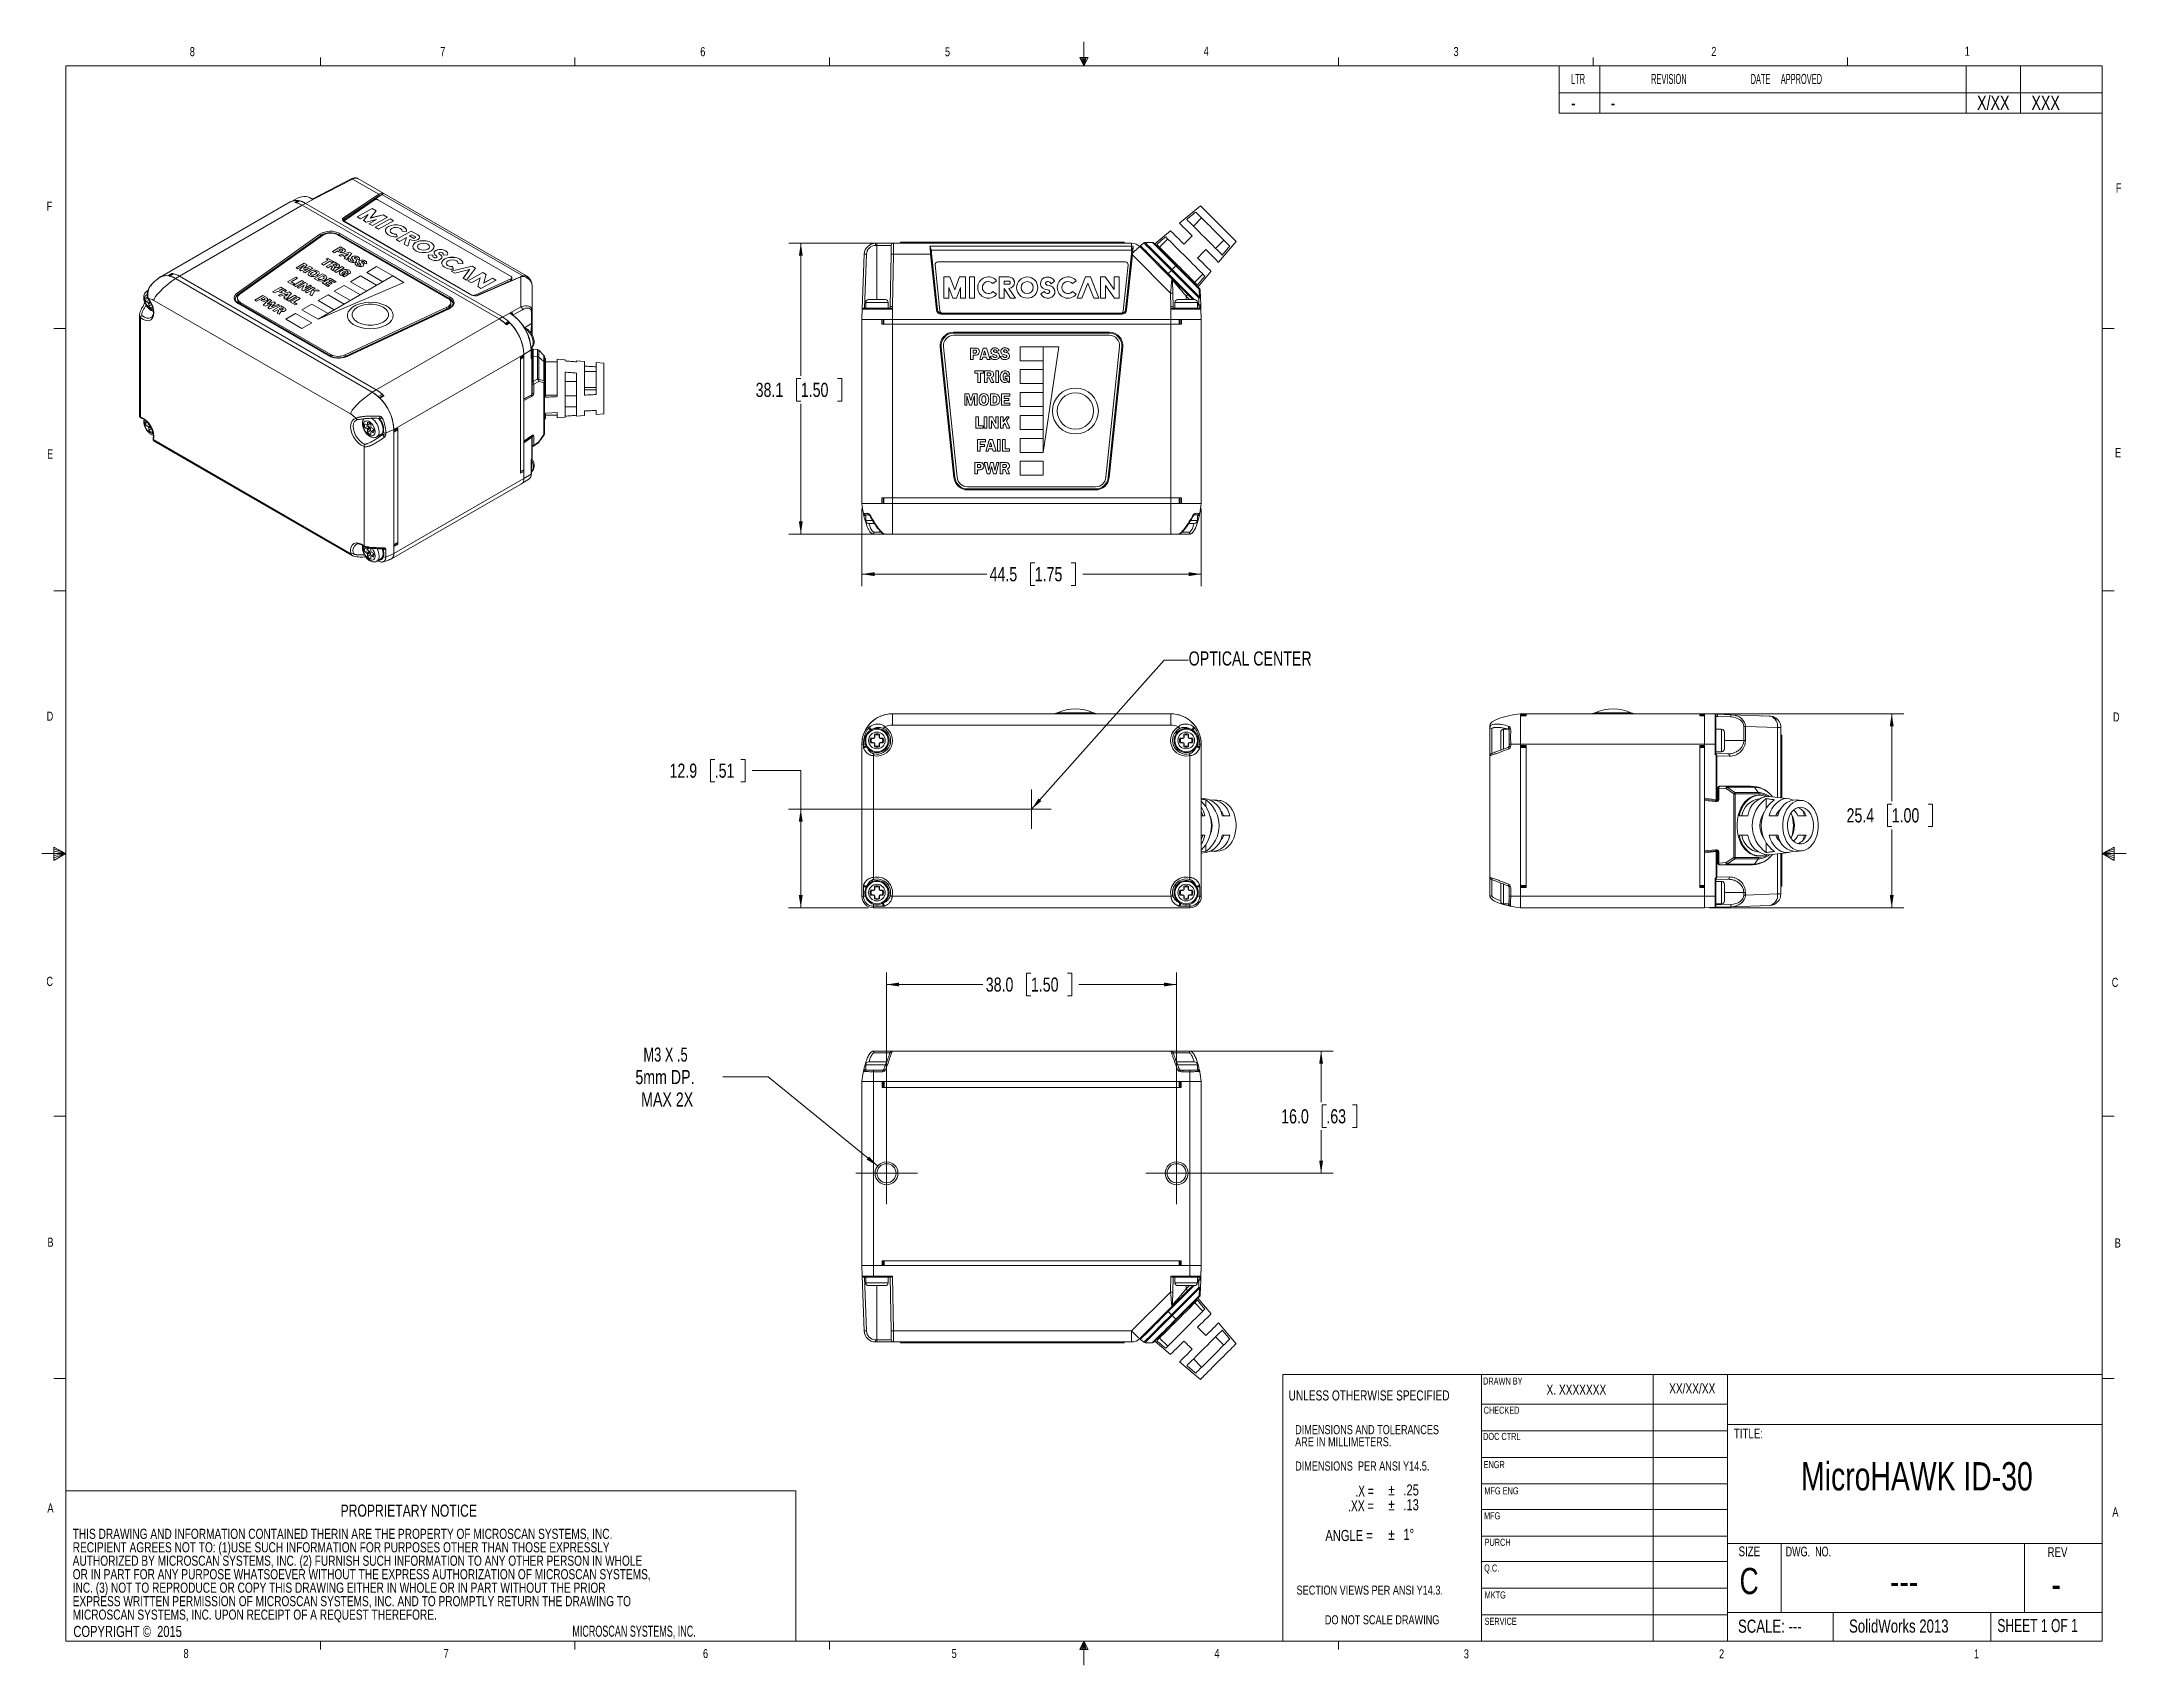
# Model space of a CAD drawing. Header units: millimetres. Extents: x 7 to 553, y 4 to 429.
import ezdxf

# ---------------------------------------------------------------- set-up
doc = ezdxf.new("R2010")
doc.units = ezdxf.units.MM
doc.styles.add('SLDTEXTSTYLE0', font='TXT', dxfattribs={"width": 0.75})
doc.styles.add('SLDTEXTSTYLE1', font='TXT', dxfattribs={"width": 0.605})
doc.styles.add('SLDTEXTSTYLE2', font='TXT', dxfattribs={"width": 0.694444})
doc.styles.add('SLDTEXTSTYLE3', font='TXT', dxfattribs={"width": 0.6875})
doc.styles.add('SLDTEXTSTYLE4', font='TXT', dxfattribs={"width": 0.7})
doc.styles.add('SLDTEXTSTYLE5', font='TXT', dxfattribs={"width": 0.55})
doc.styles.add('SLDTEXTSTYLE6', font='TXT', dxfattribs={"width": 0.678571})
doc.dimstyles.new('SLDDIMSTYLE0', dxfattribs={"dimtxt": 3.704167, "dimasz": 3.302, "dimexe": 0, "dimexo": 0.0625, "dimgap": 0.926042, "dimtad": 0, "dimtih": 1, "dimtoh": 1, "dimdec": 1, "dimlfac": 0.5, "dimrnd": 1e-09, "dimzin": 12, "dimdsep": 46, "dimtxsty": 'SLDTEXTSTYLE0', "dimsah": 1, "dimcen": 0.09, "dimadec": 0, "dimazin": 3, "dimtfac": 1, "dimtdec": 1, "dimtofl": 0, "dimtmove": 0, "dimatfit": 3, "dimfxl": 1, "dimfrac": 2, "dimtolj": 1, "dimtzin": 12, "dimarcsym": 0})
doc.dimstyles.new('SLDDIMSTYLE1', dxfattribs={"dimtxt": 3.704167, "dimasz": 3.302, "dimexe": 0, "dimexo": 0.0625, "dimgap": 0.926042, "dimtad": 0, "dimtih": 1, "dimtoh": 1, "dimdec": 1, "dimlfac": 0.5, "dimrnd": 1e-09, "dimzin": 4, "dimdsep": 46, "dimtxsty": 'SLDTEXTSTYLE0', "dimsah": 1, "dimcen": 0.09, "dimadec": 0, "dimazin": 1, "dimtfac": 1, "dimtdec": 1, "dimtofl": 0, "dimtmove": 0, "dimatfit": 3, "dimfxl": 1, "dimfrac": 2, "dimtolj": 1, "dimtzin": 12, "dimarcsym": 0})
doc.dimstyles.new('SLDDIMSTYLE2', dxfattribs={"dimtxt": 3.704167, "dimasz": 3.302, "dimexe": 0, "dimexo": 0.0625, "dimgap": 0.926042, "dimtad": 0, "dimtih": 1, "dimtoh": 1, "dimlfac": 0.5, "dimrnd": 1e-09, "dimzin": 12, "dimdsep": 46, "dimtxsty": 'SLDTEXTSTYLE0', "dimsah": 1, "dimcen": 0, "dimadec": 0, "dimazin": 3, "dimtfac": 1, "dimtofl": 0, "dimtmove": 0, "dimatfit": 3, "dimfxl": 1, "dimfrac": 2, "dimtolj": 1, "dimtzin": 12, "dimarcsym": 0})

msp = doc.modelspace()

# ---------------------------------------------------------------- texts
at = {"color": 7, "linetype": 'Continuous', "lineweight": 0}
for s, insert, char_height, attachment_point, style in [('8', (45.723, 428.058), 2.381, 1, 'SLDTEXTSTYLE0'), ('7', (111.334, 428.054), 2.381, 1, 'SLDTEXTSTYLE0'), ('6', (179.461, 428.046), 2.381, 1, 'SLDTEXTSTYLE0'), ('5', (243.549, 428.032), 2.381, 1, 'SLDTEXTSTYLE0'), ('4', (311.332, 428.173), 2.381, 1, 'SLDTEXTSTYLE0'), ('3', (376.787, 428.082), 2.381, 1, 'SLDTEXTSTYLE0'), ('2', (444.318, 428.106), 2.381, 1, 'SLDTEXTSTYLE0'), ('1', (510.721, 428.15), 2.381, 1, 'SLDTEXTSTYLE0'), ('LTR                                REVISION                               DATE     APPROVED', (407.577, 421.031), 2.64583, 1, 'SLDTEXTSTYLE5'), ('X/XX', (513.957, 415.312), 3.7042, 1, 'SLDTEXTSTYLE0'), ('XXX', (528.181, 415.312), 3.7042, 1, 'SLDTEXTSTYLE0'), ('-', (407.568, 415.312), 3.704, 1, 'SLDTEXTSTYLE0'), ('-', (417.945, 415.312), 3.704, 1, 'SLDTEXTSTYLE0'), ('F', (550.304, 392.341), 2.381, 1, 'SLDTEXTSTYLE0'), ('F', (8.236, 387.543), 2.381, 1, 'SLDTEXTSTYLE0'), ('E', (8.359, 322.649), 2.381, 1, 'SLDTEXTSTYLE0'), ('E', (550.085, 322.991), 2.381, 1, 'SLDTEXTSTYLE0'), ('OPTICAL CENTER', (307.409, 269.752), 3.70417, 1, 'SLDTEXTSTYLE0'), ('D', (8.232, 253.962), 2.381, 1, 'SLDTEXTSTYLE0'), ('D', (549.552, 253.768), 2.381, 1, 'SLDTEXTSTYLE0'), ('C', (8.159, 184.513), 2.381, 1, 'SLDTEXTSTYLE0'), ('C', (549.217, 184.244), 2.381, 1, 'SLDTEXTSTYLE0'), ('B', (8.44, 116.151), 2.381, 1, 'SLDTEXTSTYLE0'), ('B', (549.995, 115.97), 2.381, 1, 'SLDTEXTSTYLE0'), ('DRAWN BY', (384.534, 79.529), 1.8521, 1, 'SLDTEXTSTYLE0'), ('X. XXXXXXX', (401.155, 77.671), 2.6458, 1, 'SLDTEXTSTYLE0'), ('XX/XX/XX', (439.316, 77.993), 2.6458, 2, 'SLDTEXTSTYLE0'), ('UNLESS OTHERWISE SPECIFIED', (333.571, 76.163), 2.64583, 1, 'SLDTEXTSTYLE0'), ('CHECKED', (384.676, 71.886), 1.8521, 1, 'SLDTEXTSTYLE0'), ('TITLE:', (450.212, 66.106), 2.54, 1, 'SLDTEXTSTYLE0'), ('DOC CTRL', (384.531, 65.022), 1.8521, 1, 'SLDTEXTSTYLE0'), ('ENGR', (384.669, 57.643), 1.8521, 1, 'SLDTEXTSTYLE0'), ('MicroHAWK ID-30', (498.182, 57.357), 7.40833, 2, 'SLDTEXTSTYLE0'), ('MFG ENG', (384.859, 50.773), 1.8521, 1, 'SLDTEXTSTYLE0'), ('A', (8.429, 46.541), 2.381, 1, 'SLDTEXTSTYLE0'), ('PROPRIETARY NOTICE', (85.225, 46.244), 3.175, 1, 'SLDTEXTSTYLE0'), ('MFG', (384.775, 44.233), 1.8521, 1, 'SLDTEXTSTYLE0'), ('A', (549.369, 45.495), 2.381, 1, 'SLDTEXTSTYLE0'), ('PURCH', (384.923, 37.29), 1.8521, 1, 'SLDTEXTSTYLE0'), ('SIZE', (451.453, 35.257), 2.54, 1, 'SLDTEXTSTYLE0'), ('DWG.  NO.', (463.774, 35.207), 2.54, 1, 'SLDTEXTSTYLE2'), ('REV', (532.38, 35.068), 2.54, 1, 'SLDTEXTSTYLE0'), ('Q.C.', (384.811, 30.537), 1.8521, 1, 'SLDTEXTSTYLE0'), ('C', (451.733, 29.659), 6.879, 1, 'SLDTEXTSTYLE0'), ('SECTION VIEWS PER ANSI Y14.3.', (335.672, 25.022), 2.38125, 1, 'SLDTEXTSTYLE0'), ('MKTG', (384.936, 23.492), 1.8521, 1, 'SLDTEXTSTYLE0'), ('---', (494.817, 29.843), 7.4083, 2, 'SLDTEXTSTYLE0'), ('-', (533.424, 29.114), 7.408, 1, 'SLDTEXTSTYLE0'), ('DO NOT SCALE DRAWING', (358.077, 17.255), 2.38125, 2, 'SLDTEXTSTYLE0'), ('SERVICE', (384.926, 16.59), 1.8521, 1, 'SLDTEXTSTYLE0'), ('COPYRIGHT ©  2015', (15.228, 14.46), 2.91042, 1, 'SLDTEXTSTYLE0'), ('MICROSCAN SYSTEMS, INC.', (145.958, 14.53), 2.91042, 1, 'SLDTEXTSTYLE1'), ('SCALE: ---', (451.306, 16.104), 3.4396, 1, 'SLDTEXTSTYLE0'), ('SolidWorks 2013', (480.396, 16.133), 3.43958, 1, 'SLDTEXTSTYLE0'), ('SHEET 1 OF 1', (519.249, 16.275), 3.43958, 1, 'SLDTEXTSTYLE3'), ('8', (44.088, 8.413), 2.381, 1, 'SLDTEXTSTYLE0'), ('7', (112.229, 8.427), 2.381, 1, 'SLDTEXTSTYLE0'), ('6', (180.171, 8.413), 2.381, 1, 'SLDTEXTSTYLE0'), ('5', (245.315, 8.433), 2.381, 1, 'SLDTEXTSTYLE0'), ('4', (314.146, 8.433), 2.381, 1, 'SLDTEXTSTYLE0'), ('3', (379.49, 8.331), 2.381, 1, 'SLDTEXTSTYLE0'), ('2', (446.353, 8.331), 2.381, 1, 'SLDTEXTSTYLE0'), ('1', (513.138, 8.331), 2.381, 1, 'SLDTEXTSTYLE0')]:
    msp.add_mtext(s, dxfattribs=dict(at, insert=insert, char_height=char_height, attachment_point=attachment_point, style=style))

# ---------------------------------------------------------------- blocks, each defined once
blk = doc.blocks.new('SW_NOTE_0')
at = {"color": 0, "linetype": 'Continuous', "lineweight": 0, "char_height": 2.6458, "attachment_point": 1, "style": 'SLDTEXTSTYLE0'}
for s, insert in [('THIS DRAWING AND INFORMATION CONTAINED THERIN ARE THE PROPERTY OF MICROSCAN SYSTEMS, INC.', (0, 3.41)), ('RECIPIENT AGREES NOT TO: (1)USE SUCH INFORMATION FOR PURPOSES OTHER THAN THOSE EXPRESSLY', (0, -0.12)), ('AUTHORIZED BY MICROSCAN SYSTEMS, INC. (2) FURNISH SUCH INFORMATION TO ANY OTHER PERSON IN WHOLE', (0, -3.64)), ('OR IN PART FOR ANY PURPOSE WHATSOEVER WITHOUT THE EXPRESS AUTHORIZATION OF MICROSCAN SYSTEMS,', (0, -7.17)), ('INC. (3) NOT TO REPRODUCE OR COPY THIS DRAWING EITHER IN WHOLE OR IN PART WITHOUT THE PRIOR', (0, -10.7)), ('EXPRESS WRITTEN PERMISSION OF MICROSCAN SYSTEMS, INC. AND TO PROMPTLY RETURN THE DRAWING TO', (0, -14.23)), ('MICROSCAN SYSTEMS, INC. UPON RECEIPT OF A REQUEST THEREFORE.', (0, -17.76))]:
    blk.add_mtext(s, dxfattribs=dict(at, insert=insert))
blk = doc.blocks.new('SW_NOTE_1')
at = {"color": 0, "linetype": 'Continuous', "lineweight": 0, "char_height": 2.91, "attachment_point": 1, "style": 'SLDTEXTSTYLE0'}
for s, insert in [('%%p', (0, 3.75)), ('.25', (3.91, 3.75)), ('%%p', (0, -0.13)), ('.13', (3.91, -0.13)), ('%%p', (0, -7.89)), ('1°', (3.91, -7.89))]:
    blk.add_mtext(s, dxfattribs=dict(at, insert=insert))
blk = doc.blocks.new('SW_NOTE_2')
at = {"color": 0, "linetype": 'Continuous', "lineweight": 0, "char_height": 2.3813, "attachment_point": 1, "style": 'SLDTEXTSTYLE0'}
for s, insert in [('DIMENSIONS AND TOLERANCES', (0, 3.07)), ('ARE IN MILLIMETERS.', (0, -0.11)), ('DIMENSIONS  PER ANSI Y14.5.', (0, -6.46))]:
    blk.add_mtext(s, dxfattribs=dict(at, insert=insert))
blk = doc.blocks.new('SW_NOTE_3')
at = {"color": 0, "linetype": 'Continuous', "lineweight": 0, "char_height": 2.91, "attachment_point": 3}
for s, insert, style in [('.X =', (27.47, 3.75), 'SLDTEXTSTYLE3'), ('.XX =', (27.45, -0.13), 'SLDTEXTSTYLE4'), ('ANGLE =', (27.19, -7.89), 'SLDTEXTSTYLE0')]:
    blk.add_mtext(s, dxfattribs=dict(at, insert=insert, style=style))
blk = doc.blocks.new('_D')
at = {"color": 7, "linetype": 'Continuous', "lineweight": 18}
for p, q in [((183.23, 241.47), (182.11, 241.47)), ((182.11, 241.47), (182.11, 235.59)), ((190.07, 241.47), (191.2, 241.47)), ((191.2, 241.47), (191.2, 235.59)), ((182.11, 235.59), (183.23, 235.59)), ((191.2, 235.59), (190.07, 235.59)), ((193.08, 238.53), (205.78, 238.53)), ((205.78, 238.53), (205.78, 228.41)), ((264.98, 228.41), (202.6, 228.41)), ((205.78, 228.41), (205.78, 202.61)), ((223.53, 202.61), (202.6, 202.61))]:
    blk.add_line(p, q, dxfattribs=at)
for points in [[(205.78, 228.41), (205.27, 225.11), (206.29, 225.11)], [(205.78, 202.61), (206.29, 205.91), (205.27, 205.91)]]:
    blk.add_solid(points, dxfattribs=at)
at = {"color": 7, "linetype": 'Continuous', "lineweight": 18, "char_height": 3.704, "attachment_point": 1, "style": 'SLDTEXTSTYLE0'}
for s, insert in [('12.9', (171.41, 240.36)), ('.51', (183.23, 240.36))]:
    blk.add_mtext(s, dxfattribs=dict(at, insert=insert))
blk = doc.blocks.new('SW_CENTERMARKSYMBOL_0')
at = {"color": 0, "linetype": 'Continuous', "lineweight": 0}
for p, q in [((-5.08, 0), (-5.13, 0)), ((0, 0), (-5.08, 0)), ((0, 5.08), (0, 5.13)), ((0, 0), (0, 5.08)), ((0, 0), (0, -5.08)), ((0, 0), (5.08, 0)), ((5.08, 0), (5.13, 0)), ((0, -5.08), (0, -5.13))]:
    blk.add_line(p, q, dxfattribs=at)
blk = doc.blocks.new('_D_1')
at = {"color": 7, "linetype": 'Continuous', "lineweight": 18}
for p, q in [((442.59, 253.41), (494.75, 253.41)), ((491.58, 253.41), (491.58, 230.51)), ((491.58, 229.76), (490.45, 229.76)), ((490.45, 229.76), (490.45, 223.88)), ((501.15, 229.76), (502.28, 229.76)), ((502.28, 229.76), (502.28, 223.88)), ((490.45, 223.88), (491.58, 223.88)), ((491.58, 202.61), (491.58, 223.12)), ((502.28, 223.88), (501.15, 223.88)), ((443.81, 202.61), (494.75, 202.61))]:
    blk.add_line(p, q, dxfattribs=at)
for points in [[(491.58, 253.41), (491.07, 250.11), (492.09, 250.11)], [(491.58, 202.61), (492.09, 205.91), (491.07, 205.91)]]:
    blk.add_solid(points, dxfattribs=at)
at = {"color": 7, "linetype": 'Continuous', "lineweight": 18, "char_height": 3.704, "attachment_point": 1, "style": 'SLDTEXTSTYLE0'}
for s, insert in [('25.4', (479.75, 228.65)), ('1.00', (491.58, 228.65))]:
    blk.add_mtext(s, dxfattribs=dict(at, insert=insert))
blk = doc.blocks.new('_D_2')
at = {"color": 7, "linetype": 'Continuous', "lineweight": 18}
for p, q in [((228.81, 376.69), (202.62, 376.69)), ((205.8, 376.69), (205.8, 341.97)), ((205.8, 341.22), (204.67, 341.22)), ((204.67, 341.22), (204.67, 335.34)), ((215.37, 341.22), (216.5, 341.22)), ((216.5, 341.22), (216.5, 335.34)), ((204.67, 335.34), (205.8, 335.34)), ((205.8, 300.49), (205.8, 334.58)), ((216.5, 335.34), (215.37, 335.34)), ((228.53, 300.49), (202.62, 300.49))]:
    blk.add_line(p, q, dxfattribs=at)
for points in [[(205.8, 376.69), (205.29, 373.39), (206.3, 373.39)], [(205.8, 300.49), (206.3, 303.79), (205.29, 303.79)]]:
    blk.add_solid(points, dxfattribs=at)
at = {"color": 7, "linetype": 'Continuous', "lineweight": 18, "char_height": 3.704, "attachment_point": 1, "style": 'SLDTEXTSTYLE0'}
for s, insert in [('38.1', (193.97, 340.11)), ('1.50', (205.8, 340.11))]:
    blk.add_mtext(s, dxfattribs=dict(at, insert=insert))
blk = doc.blocks.new('_D_3')
at = {"color": 7, "linetype": 'Continuous', "lineweight": 18}
for p, q in [((221.8, 307.22), (221.8, 286.81)), ((310.7, 307.22), (310.7, 286.81)), ((221.8, 289.99), (254.5, 289.99)), ((267.08, 292.93), (265.95, 292.93)), ((265.95, 292.93), (265.95, 287.04)), ((276.66, 292.93), (277.78, 292.93)), ((277.78, 292.93), (277.78, 287.04)), ((310.7, 289.99), (279.66, 289.99)), ((265.95, 287.04), (267.08, 287.04)), ((277.78, 287.04), (276.66, 287.04))]:
    blk.add_line(p, q, dxfattribs=at)
for points in [[(221.8, 289.99), (225.1, 289.48), (225.1, 290.49)], [(310.7, 289.99), (307.4, 290.49), (307.4, 289.48)]]:
    blk.add_solid(points, dxfattribs=at)
at = {"color": 7, "linetype": 'Continuous', "lineweight": 18, "char_height": 3.704, "attachment_point": 1, "style": 'SLDTEXTSTYLE0'}
for s, insert in [('44.5', (255.25, 291.82)), ('1.75', (267.08, 291.82))]:
    blk.add_mtext(s, dxfattribs=dict(at, insert=insert))
blk = doc.blocks.new('_D_4')
at = {"color": 7, "linetype": 'Continuous', "lineweight": 18}
for p, q in [((304.05, 165.04), (345.27, 165.04)), ((342.1, 165.04), (342.1, 151.68)), ((343.47, 150.93), (342.34, 150.93)), ((342.34, 150.93), (342.34, 145.04)), ((350.3, 150.93), (351.43, 150.93)), ((351.43, 150.93), (351.43, 145.04)), ((342.1, 133.04), (342.1, 144.29)), ((342.34, 145.04), (343.47, 145.04)), ((351.43, 145.04), (350.3, 145.04)), ((305.52, 133.04), (345.27, 133.04))]:
    blk.add_line(p, q, dxfattribs=at)
for points in [[(342.1, 165.04), (341.59, 161.74), (342.6, 161.74)], [(342.1, 133.04), (342.6, 136.34), (341.59, 136.34)]]:
    blk.add_solid(points, dxfattribs=at)
at = {"color": 7, "linetype": 'Continuous', "lineweight": 18, "char_height": 3.704, "attachment_point": 1, "style": 'SLDTEXTSTYLE0'}
for s, insert in [('16.0', (331.64, 149.81)), ('.63', (343.47, 149.81))]:
    blk.add_mtext(s, dxfattribs=dict(at, insert=insert))
blk = doc.blocks.new('_D_5')
at = {"color": 7, "linetype": 'Continuous', "lineweight": 18}
for p, q in [((228.25, 134.31), (228.25, 185.66)), ((228.25, 182.48), (253.5, 182.48)), ((266.08, 185.43), (264.95, 185.43)), ((264.95, 185.43), (264.95, 179.54)), ((275.66, 185.43), (276.78, 185.43)), ((276.78, 185.43), (276.78, 179.54)), ((304.25, 182.48), (278.66, 182.48)), ((304.25, 134.31), (304.25, 185.66)), ((264.95, 179.54), (266.08, 179.54)), ((276.78, 179.54), (275.66, 179.54))]:
    blk.add_line(p, q, dxfattribs=at)
for points in [[(228.25, 182.48), (231.55, 181.98), (231.55, 182.99)], [(304.25, 182.48), (300.95, 182.99), (300.95, 181.98)]]:
    blk.add_solid(points, dxfattribs=at)
at = {"color": 7, "linetype": 'Continuous', "lineweight": 18, "char_height": 3.704, "attachment_point": 1, "style": 'SLDTEXTSTYLE0'}
for s, insert in [('38.0', (254.25, 184.32)), ('1.50', (266.08, 184.32))]:
    blk.add_mtext(s, dxfattribs=dict(at, insert=insert))
blk = doc.blocks.new('_D_6')
at = {"color": 7, "linetype": 'Continuous', "lineweight": 18}
for p, q in [((197.28, 158.26), (185.38, 158.26)), ((225.92, 134.94), (197.28, 158.26))]:
    blk.add_line(p, q, dxfattribs=at)
blk.add_solid([(225.92, 134.94), (223.68, 137.42), (223.04, 136.63)], dxfattribs=at)
at = {"color": 7, "linetype": 'Continuous', "lineweight": 18, "char_height": 3.704, "attachment_point": 1}
for s, insert, style in [('M3 X .5', (164.57, 165.98), 'SLDTEXTSTYLE6'), ('5mm DP.', (162.46, 160.09), 'SLDTEXTSTYLE0'), ('MAX 2X', (163.97, 154.21), 'SLDTEXTSTYLE0')]:
    blk.add_mtext(s, dxfattribs=dict(at, insert=insert, style=style))
blk = doc.blocks.new('SW_CENTERMARKSYMBOL_1')
at = {"color": 0, "linetype": 'Continuous', "lineweight": 0}
for p, q in [((0, 5.08), (0, 8.08)), ((-5.08, 0), (-8.08, 0)), ((0, 0), (-5.08, 0)), ((0, 0), (0, 5.08)), ((0, 0), (0, -5.08)), ((0, 0), (5.08, 0)), ((5.08, 0), (8.08, 0)), ((0, -5.08), (0, -8.08))]:
    blk.add_line(p, q, dxfattribs=at)
blk = doc.blocks.new('SW_CENTERMARKSYMBOL_2')
at = {"color": 0, "linetype": 'Continuous', "lineweight": 0}
for p, q in [((0, 5.08), (0, 8.08)), ((-5.08, 0), (-8.08, 0)), ((0, 0), (-5.08, 0)), ((0, 0), (0, 5.08)), ((0, 0), (0, -5.08)), ((0, 0), (5.08, 0)), ((5.08, 0), (8.08, 0)), ((0, -5.08), (0, -8.08))]:
    blk.add_line(p, q, dxfattribs=at)

# ---------------------------------------------------------------- dimensions: what is measured, and where the dimension line sits
at = {"color": 7, "linetype": 'Continuous', "lineweight": 18}
for base, p1, p2, dimstyle, picture, middle in [((205.796, 300.485), (230.079, 376.687), (229.798, 300.485), 'SLDDIMSTYLE0', '_D_2', (205.796, 338.278)), ((491.578, 202.612), (441.318, 253.412), (442.539, 202.612), 'SLDDIMSTYLE0', '_D_1', (491.578, 226.819)), ((205.778, 202.612), (266.248, 228.412), (224.798, 202.612), 'SLDDIMSTYLE0', '_D', (205.778, 238.532)), ((342.097, 133.042), (302.779, 165.042), (304.248, 133.042), 'SLDDIMSTYLE1', '_D_4', (342.097, 147.983))]:
    dim = msp.add_linear_dim(base=base, p1=p1, p2=p2, angle=90, dimstyle=dimstyle, dxfattribs=at)
    dim.commit()
    dim.dimension.update_dxf_attribs({"geometry": picture, "text_midpoint": middle, "dimtype": 160})
for base, p1, p2, dimstyle, picture, middle in [((310.698429711, 289.986383268), (221.798429711, 308.485409808), (310.698429711, 308.485409808), 'SLDDIMSTYLE0', '_D_3', (267.081557949, 289.986383268)), ((304.248, 182.485), (228.248, 133.042), (304.248, 133.042), 'SLDDIMSTYLE1', '_D_5', (266.081, 182.485))]:
    dim = msp.add_linear_dim(base=base, p1=p1, p2=p2, dimstyle=dimstyle, dxfattribs=at)
    dim.commit()
    dim.dimension.update_dxf_attribs({"geometry": picture, "text_midpoint": middle, "dimtype": 160})
dim = msp.add_diameter_dim_2p(p1=(230.575, 131.147), p2=(225.922, 134.936), text='M3 X .5\\P5mm DP.\\PMAX 2X', dimstyle='SLDDIMSTYLE2', override={"dimpost": '<>'}, dxfattribs=at)
dim.commit()
dim.dimension.update_dxf_attribs({"geometry": '_D_6', "text_midpoint": (173.125, 158.262), "dimtype": 163})

# ---------------------------------------------------------------- linework, layer by layer
at = {"color": 7, "linetype": 'Continuous', "lineweight": 18}
for p, q in [((279.981, 423.179), (279.981, 429.471)), ((13.281, 423.179), (546.681, 423.179)), ((13.281, 423.179), (13.281, 10.429)), ((79.956, 423.179), (79.956, 425.333)), ((146.631, 423.179), (146.631, 425.333)), ((213.306, 423.179), (213.306, 425.333)), ((278.915, 425.354), (281.102, 425.354)), ((279.981, 423.179), (278.915, 425.354)), ((279.981, 423.179), (279.122, 425.354)), ((279.981, 423.179), (279.617, 425.354)), ((279.981, 423.179), (280.31, 425.354)), ((279.981, 423.179), (280.567, 425.354)), ((279.981, 423.179), (281.102, 425.354)), ((346.656, 423.179), (346.656, 425.333)), ((404.441, 423.179), (404.441, 410.733)), ((413.331, 423.179), (413.331, 425.333)), ((415.109, 423.179), (415.109, 410.733)), ((480.006, 423.179), (480.006, 425.333)), ((511.121, 423.179), (511.121, 410.733)), ((525.345, 423.179), (525.345, 410.733)), ((546.681, 10.429), (546.681, 423.179)), ((404.441, 416.067), (546.681, 416.067)), ((404.441, 410.733), (546.681, 410.733)), ((88.036, 393.533), (78.158, 388.418)), ((88.327, 393.499), (78.448, 388.383)), ((95.238, 389.509), (88.327, 393.499)), ((96.536, 389.69), (89.773, 393.595)), ((74.154, 388.592), (72.163, 387.553)), ((74.089, 387.831), (73.226, 387.333)), ((74.391, 387.752), (73.557, 387.27)), ((74.477, 387.765), (73.606, 387.262)), ((78.158, 388.417), (77.873, 388.27)), ((85.994, 383.344), (95.238, 389.509)), ((95.434, 389.202), (86.189, 383.037)), ((96.077, 389.468), (86.194, 382.65)), ((94.061, 387.969), (86.466, 382.729)), ((129.881, 367.946), (95.159, 387.99)), ((133.191, 368.042), (96.077, 389.468)), ((96.077, 389.468), (96.077, 389.468)), ((133.923, 368.105), (96.582, 389.662)), ((72.063, 387.498), (37.979, 367.822)), ((43.039, 368.038), (75.199, 386.604)), ((76.068, 387.11), (75.197, 386.607)), ((75.197, 386.607), (126.745, 356.849)), ((126.747, 356.846), (75.199, 386.604)), ((76.068, 387.11), (127.616, 357.352)), ((119.53, 363.094), (86.081, 382.404)), ((86.189, 383.037), (86.194, 382.65)), ((119.654, 363.104), (86.205, 382.413)), ((86.301, 382.47), (86.299, 382.359)), ((93.496, 385.78), (89.557, 383.585)), ((89.557, 383.585), (90.454, 383.067)), ((93.496, 385.763), (89.571, 383.577)), ((90.454, 383.067), (92.448, 384.178)), ((92.448, 384.178), (91.206, 382.633)), ((91.206, 382.633), (91.9, 382.232)), ((92.447, 384.162), (91.215, 382.628)), ((91.9, 382.232), (94.647, 382.909)), ((92.447, 384.162), (92.448, 384.178)), ((94.647, 382.909), (92.653, 381.798)), ((94.647, 382.892), (92.667, 381.789)), ((96.4, 384.087), (93.088, 383.271)), ((93.088, 383.271), (93.089, 383.288)), ((93.089, 383.288), (94.585, 385.151)), ((96.4, 384.103), (93.089, 383.288)), ((94.585, 385.151), (93.496, 385.78)), ((93.496, 385.763), (93.496, 385.78)), ((94.576, 385.14), (93.496, 385.763)), ((93.55, 381.28), (97.489, 383.475)), ((98.237, 383.043), (94.297, 380.848)), ((98.236, 383.027), (94.312, 380.84)), ((94.647, 382.892), (94.647, 382.909)), ((95.194, 380.331), (99.133, 382.525)), ((97.489, 383.475), (96.4, 384.103)), ((96.4, 384.087), (96.4, 384.103)), ((97.474, 383.466), (96.4, 384.087)), ((98.236, 383.027), (98.237, 383.043)), ((99.119, 382.517), (98.236, 383.027)), ((99.133, 382.525), (98.237, 383.043)), ((310.461, 386.507), (304.992, 381.918)), ((310.798, 383.296), (308.648, 381.147)), ((58.174, 363.618), (79.824, 379.041)), ((80.025, 378.734), (58.375, 363.311)), ((58.375, 363.108), (80.025, 378.531)), ((80.475, 378.734), (58.825, 363.312)), ((80.025, 378.531), (80.025, 378.734)), ((84.363, 378.938), (84.879, 378.707)), ((113.307, 362.237), (84.531, 378.849)), ((113.788, 362.221), (84.879, 378.91)), ((84.879, 378.707), (84.879, 378.91)), ((84.879, 378.707), (113.788, 362.018)), ((85.06, 379.23), (113.974, 362.538)), ((92.653, 381.798), (93.55, 381.28)), ((94.297, 380.848), (95.194, 380.331)), ((98.178, 379.957), (98.178, 379.94)), ((103.746, 379.863), (99.807, 377.668)), ((99.807, 377.668), (100.704, 377.15)), ((103.746, 379.846), (99.821, 377.66)), ((99.853, 379.024), (99.854, 379.041)), ((100.04, 378.359), (99.853, 379.024)), ((100.045, 378.359), (99.854, 379.041)), ((100.704, 377.15), (102.508, 378.155)), ((101.325, 379.86), (102.523, 379.74)), ((102.508, 378.155), (101.902, 376.458)), ((102.508, 378.139), (101.907, 376.456)), ((102.508, 378.139), (102.508, 378.155)), ((102.805, 375.937), (103.411, 377.636)), ((103.874, 378.917), (103.276, 378.584)), ((103.276, 378.584), (104.127, 378.092)), ((103.276, 378.567), (103.276, 378.584)), ((103.276, 378.567), (104.127, 378.076)), ((105.494, 378.854), (103.746, 379.863)), ((103.746, 379.846), (103.746, 379.863)), ((105.494, 378.837), (103.746, 379.846)), ((104.725, 378.426), (103.874, 378.917)), ((104.127, 378.076), (104.127, 378.092)), ((104.849, 378.236), (104.849, 378.253)), ((105.494, 378.837), (105.494, 378.854)), ((231.894, 376.687), (231.894, 376.941)), ((231.894, 376.941), (233.894, 376.941)), ((233.894, 376.941), (233.894, 376.687)), ((233.894, 376.941), (288.472, 376.941)), ((288.472, 376.687), (288.472, 376.941)), ((288.472, 376.941), (290.472, 376.941)), ((290.472, 376.941), (290.472, 376.687)), ((297.905, 376.885), (295.969, 376.885)), ((302.648, 379.951), (298.514, 376.482)), ((301.9, 377.814), (299.751, 375.664)), ((314.458, 375.337), (316.607, 377.486)), ((315.229, 371.68), (319.818, 377.149)), ((73.569, 370.208), (75.69, 371.432)), ((75.69, 371.432), (76.46, 370.988)), ((80.238, 371.256), (81.947, 372.243)), ((82.448, 371.953), (80.739, 370.967)), ((82.448, 371.952), (80.739, 370.965)), ((81.417, 372.549), (81.829, 372.787)), ((81.947, 372.243), (81.417, 372.549)), ((81.417, 372.549), (81.417, 372.547)), ((81.946, 372.242), (81.417, 372.547)), ((81.476, 370.542), (83.597, 371.766)), ((81.829, 372.787), (83.391, 371.885)), ((82.978, 371.647), (82.448, 371.953)), ((82.448, 371.953), (82.448, 371.952)), ((82.978, 371.646), (82.448, 371.952)), ((83.391, 371.885), (82.978, 371.647)), ((83.391, 371.884), (82.978, 371.646)), ((82.978, 371.647), (82.978, 371.646)), ((83.119, 374.491), (85.24, 375.716)), ((83.62, 374.202), (83.119, 374.491)), ((83.119, 374.491), (83.119, 374.49)), ((83.62, 374.201), (83.119, 374.49)), ((83.391, 371.885), (83.391, 371.884)), ((83.597, 371.766), (84.53, 371.228)), ((84.415, 374.662), (83.62, 374.202)), ((84.415, 374.66), (83.62, 374.201)), ((83.62, 374.202), (83.62, 374.201)), ((84.768, 374.458), (84.415, 374.662)), ((84.415, 374.662), (84.415, 374.66)), ((84.768, 374.457), (84.415, 374.66)), ((84.768, 374.458), (84.768, 374.457)), ((85.329, 375.223), (84.769, 374.9)), ((84.769, 374.9), (85.088, 374.716)), ((85.329, 375.221), (84.77, 374.899)), ((84.828, 373.505), (87.605, 374.351)), ((85.263, 373.254), (84.828, 373.505)), ((84.828, 373.505), (84.828, 373.503)), ((85.263, 373.252), (84.828, 373.503)), ((85.24, 375.716), (86.079, 375.232)), ((85.835, 373.434), (85.263, 373.254)), ((85.835, 373.432), (85.263, 373.252)), ((85.263, 373.254), (85.263, 373.252)), ((85.646, 375.04), (85.329, 375.223)), ((85.329, 375.223), (85.329, 375.221)), ((85.646, 375.038), (85.329, 375.221)), ((85.646, 375.04), (85.646, 375.038)), ((86.515, 373.041), (85.835, 373.434)), ((85.835, 373.434), (85.835, 373.432)), ((86.514, 373.04), (85.835, 373.432)), ((86.209, 372.708), (86.515, 373.041)), ((86.743, 372.399), (86.209, 372.708)), ((86.209, 372.708), (86.209, 372.706)), ((86.743, 372.398), (86.209, 372.706)), ((86.243, 374.39), (86.243, 374.388)), ((87.3, 373.894), (86.331, 373.59)), ((86.331, 373.59), (86.781, 373.33)), ((87.298, 373.892), (86.333, 373.589)), ((88.214, 373.999), (86.743, 372.399)), ((88.214, 373.998), (86.743, 372.398)), ((86.743, 372.399), (86.743, 372.398)), ((86.781, 373.33), (87.3, 373.894)), ((87.344, 372.712), (87.922, 372.501)), ((87.602, 371.869), (87.602, 371.868)), ((87.605, 374.351), (88.214, 373.999)), ((87.922, 372.5), (87.836, 372.382)), ((87.922, 372.501), (87.922, 372.5)), ((88.214, 373.999), (88.214, 373.998)), ((88.466, 372.357), (88.466, 372.356)), ((88.966, 372.934), (88.966, 372.933)), ((89.182, 371.766), (89.182, 371.765)), ((89.2, 371.641), (89.778, 371.43)), ((89.45, 372.878), (89.45, 372.876)), ((90.098, 372.363), (89.542, 372.518)), ((89.542, 372.518), (89.542, 372.517)), ((90.098, 372.361), (89.542, 372.517)), ((89.778, 371.428), (89.692, 371.311)), ((89.778, 371.43), (89.778, 371.428)), ((90.098, 372.363), (90.098, 372.361)), ((90.822, 371.863), (90.822, 371.861)), ((91.306, 371.806), (91.306, 371.805)), ((91.954, 371.291), (91.398, 371.447)), ((91.398, 371.447), (91.398, 371.445)), ((91.954, 371.29), (91.398, 371.445)), ((101.902, 376.458), (102.805, 375.937)), ((105.375, 375.803), (105.374, 375.786)), ((109.405, 373.551), (108.306, 373.661)), ((108.306, 373.645), (108.306, 373.661)), ((109.398, 373.535), (108.306, 373.645)), ((108.524, 375.739), (108.525, 375.755)), ((109.362, 373.38), (109.362, 373.364)), ((109.523, 373.026), (109.523, 373.042)), ((111.169, 373.809), (111.169, 373.826)), ((112.082, 373.627), (113.182, 373.516)), ((112.125, 373.781), (112.125, 373.797)), ((112.913, 371.451), (112.912, 371.435)), ((116.059, 371.355), (117.258, 371.234)), ((221.894, 359.436), (222.396, 373.792)), ((222.995, 373.782), (222.503, 359.687)), ((225.394, 376.687), (225.394, 376.098)), ((225.394, 376.687), (225.748, 376.687)), ((225.748, 376.098), (225.394, 376.098)), ((225.748, 376.687), (225.748, 376.098)), ((225.748, 376.687), (230.079, 376.687)), ((229.479, 376.098), (225.748, 376.098)), ((229.199, 360.051), (229.438, 373.782)), ((230.038, 373.792), (229.798, 360.061)), ((239.812, 373.792), (230.038, 373.792)), ((230.079, 376.687), (292.456, 376.687)), ((239.623, 375.905), (292.456, 375.905)), ((241.337, 359.193), (239.812, 373.792)), ((239.968, 374.822), (241.603, 359.212)), ((239.968, 374.822), (239.968, 374.822)), ((292.456, 374.822), (239.968, 374.822)), ((240.07, 373.81), (241.595, 359.212)), ((290.793, 371.804), (241.689, 371.803)), ((290.88, 359.212), (292.51, 374.775)), ((290.888, 359.212), (292.392, 373.615)), ((292.651, 373.597), (291.146, 359.193)), ((292.456, 376.687), (292.456, 375.905)), ((292.456, 375.905), (292.456, 374.822)), ((292.51, 374.775), (292.516, 374.821)), ((302.636, 363.611), (292.651, 373.597)), ((294.577, 375.809), (303.002, 367.384)), ((295.648, 376.768), (294.762, 376.024)), ((41.066, 368.767), (40.005, 368.155)), ((41.37, 368.685), (40.309, 368.072)), ((41.448, 368.693), (40.388, 368.081)), ((43.039, 368.038), (41.979, 367.426)), ((93.527, 337.668), (41.979, 367.426)), ((94.588, 338.28), (43.039, 368.038)), ((71.363, 366.583), (73.484, 367.807)), ((72.718, 365.8), (71.363, 366.583)), ((71.363, 366.583), (71.363, 366.581)), ((72.718, 365.799), (71.363, 366.581)), ((73.985, 367.518), (72.276, 366.532)), ((72.276, 366.532), (73.131, 366.039)), ((73.985, 367.517), (72.278, 366.531)), ((73.131, 366.039), (72.718, 365.8)), ((73.131, 366.037), (72.718, 365.799)), ((72.954, 365.664), (75.075, 366.889)), ((73.131, 366.039), (73.131, 366.037)), ((75.576, 366.6), (73.455, 365.375)), ((75.576, 366.598), (73.455, 365.374)), ((73.484, 367.807), (73.985, 367.518)), ((73.981, 369.97), (73.569, 370.208)), ((73.569, 370.208), (73.569, 370.206)), ((73.981, 369.968), (73.569, 370.206)), ((73.867, 365.137), (75.989, 366.362)), ((75.711, 370.968), (73.981, 369.97)), ((75.708, 370.964), (73.981, 369.968)), ((73.981, 369.97), (73.981, 369.968)), ((73.985, 367.518), (73.985, 367.517)), ((74.478, 369.683), (75.711, 370.968)), ((74.839, 369.475), (74.478, 369.683)), ((74.478, 369.683), (74.478, 369.682)), ((74.839, 369.473), (74.478, 369.682)), ((77.096, 370.169), (74.839, 369.475)), ((77.09, 370.165), (74.839, 369.473)), ((74.839, 369.475), (74.839, 369.473)), ((75.075, 366.889), (75.576, 366.6)), ((75.366, 369.17), (77.096, 370.169)), ((75.366, 369.17), (75.366, 369.169)), ((75.867, 368.881), (75.366, 369.17)), ((75.867, 368.879), (75.366, 369.169)), ((76.46, 370.988), (75.555, 370.045)), ((75.555, 370.045), (77.212, 370.554)), ((76.46, 370.986), (75.557, 370.045)), ((75.576, 366.6), (75.576, 366.598)), ((77.988, 370.106), (75.867, 368.881)), ((77.988, 370.104), (75.867, 368.879)), ((75.867, 368.881), (75.867, 368.879)), ((76.573, 366.024), (75.975, 364.925)), ((76.573, 366.023), (75.976, 364.926)), ((75.989, 366.362), (76.573, 366.024)), ((76.46, 370.988), (76.46, 370.986)), ((76.573, 366.024), (76.573, 366.023)), ((76.826, 368.853), (77.288, 369.293)), ((77.082, 368.146), (77.082, 368.144)), ((77.212, 370.554), (77.988, 370.106)), ((77.813, 368.984), (77.813, 368.982)), ((77.988, 370.106), (77.988, 370.104)), ((78.342, 367.452), (80.463, 368.677)), ((79.072, 367.031), (78.342, 367.452)), ((78.342, 367.452), (78.342, 367.451)), ((79.072, 367.03), (78.342, 367.451)), ((78.864, 369.158), (78.864, 369.157)), ((79.072, 367.031), (79.072, 367.03)), ((79.081, 368.253), (79.081, 368.251)), ((80.552, 368.15), (79.255, 367.401)), ((79.255, 367.401), (79.451, 367.288)), ((80.552, 368.148), (79.257, 367.401)), ((98.917, 368.095), (79.348, 356.797)), ((79.348, 356.797), (101.842, 366.406)), ((79.348, 356.796), (101.842, 366.405)), ((80.739, 370.967), (80.238, 371.256)), ((80.238, 371.256), (80.238, 371.254)), ((80.739, 370.965), (80.238, 371.254)), ((80.404, 366.262), (82.526, 367.486)), ((81.936, 365.377), (80.404, 366.262)), ((80.404, 366.262), (80.404, 366.26)), ((81.936, 365.376), (80.404, 366.26)), ((80.463, 368.677), (81.111, 368.303)), ((80.752, 368.034), (80.552, 368.15)), ((80.552, 368.15), (80.552, 368.148)), ((80.752, 368.032), (80.552, 368.148)), ((80.739, 370.967), (80.739, 370.965)), ((80.752, 368.034), (80.752, 368.032)), ((81.111, 368.303), (81.528, 367.992)), ((81.146, 367.064), (81.146, 367.063)), ((81.76, 366.466), (81.318, 366.211)), ((81.318, 366.211), (82.349, 365.615)), ((81.76, 366.464), (81.319, 366.21)), ((81.977, 370.253), (81.476, 370.542)), ((81.476, 370.542), (81.476, 370.54)), ((81.977, 370.251), (81.476, 370.54)), ((82.585, 365.99), (81.76, 366.466)), ((81.76, 366.466), (81.76, 366.464)), ((82.585, 365.988), (81.76, 366.464)), ((82.802, 370.729), (81.977, 370.253)), ((82.802, 370.727), (81.977, 370.251)), ((81.977, 370.253), (81.977, 370.251)), ((82.614, 366.959), (82.172, 366.704)), ((82.172, 366.704), (82.997, 366.228)), ((82.614, 366.957), (82.174, 366.703)), ((82.526, 367.486), (84.058, 366.602)), ((82.997, 366.228), (82.585, 365.99)), ((82.997, 366.226), (82.585, 365.988)), ((82.585, 365.99), (82.585, 365.988)), ((83.645, 366.364), (82.614, 366.959)), ((82.614, 366.959), (82.614, 366.957)), ((83.645, 366.362), (82.614, 366.957)), ((82.685, 369.844), (83.143, 370.532)), ((83.214, 369.538), (82.685, 369.844)), ((82.685, 369.844), (82.685, 369.842)), ((83.214, 369.537), (82.685, 369.842)), ((83.143, 370.532), (82.802, 370.729)), ((82.802, 370.729), (82.802, 370.727)), ((83.142, 370.53), (82.802, 370.727)), ((82.997, 366.228), (82.997, 366.226)), ((83.715, 371.256), (83.185, 370.95)), ((83.185, 370.95), (83.482, 370.778)), ((83.715, 371.254), (83.186, 370.949)), ((83.73, 370.312), (83.214, 369.538)), ((83.73, 370.31), (83.214, 369.537)), ((83.214, 369.538), (83.214, 369.537)), ((83.568, 369.334), (85.689, 370.559)), ((83.568, 369.334), (83.568, 369.332)), ((84.068, 369.045), (83.568, 369.334)), ((84.068, 369.043), (83.568, 369.332)), ((84.058, 366.602), (83.645, 366.364)), ((84.058, 366.6), (83.645, 366.362)), ((83.645, 366.364), (83.645, 366.362)), ((84.001, 371.091), (83.715, 371.256)), ((83.715, 371.256), (83.715, 371.254)), ((84.001, 371.089), (83.715, 371.254)), ((83.73, 370.312), (83.73, 370.31)), ((84.001, 371.091), (84.001, 371.089)), ((84.058, 366.602), (84.058, 366.6)), ((86.19, 370.27), (84.068, 369.045)), ((86.19, 370.268), (84.068, 369.043)), ((84.068, 369.045), (84.068, 369.043)), ((84.666, 370.41), (84.666, 370.409)), ((85.224, 368.344), (85.224, 368.342)), ((85.689, 370.559), (86.19, 370.27)), ((86.131, 367.854), (85.895, 367.99)), ((85.895, 367.99), (85.895, 367.989)), ((86.131, 367.853), (85.895, 367.989)), ((85.967, 369.155), (85.967, 369.153)), ((86.013, 368.773), (86.396, 368.994)), ((86.396, 368.552), (86.013, 368.773)), ((86.013, 368.773), (86.013, 368.771)), ((86.394, 368.551), (86.013, 368.771)), ((87.25, 368.501), (86.131, 367.854)), ((87.25, 368.499), (86.131, 367.853)), ((86.131, 367.854), (86.131, 367.853)), ((86.19, 370.27), (86.19, 370.268)), ((86.396, 368.994), (87.25, 368.501)), ((87.548, 368.672), (87.015, 368.909)), ((87.015, 368.909), (87.015, 368.907)), ((87.548, 368.671), (87.015, 368.907)), ((87.05, 369.331), (87.05, 369.329)), ((87.25, 368.501), (87.25, 368.499)), ((87.548, 368.672), (87.548, 368.671)), ((90.432, 368.093), (87.833, 366.593)), ((90.432, 368.093), (87.833, 366.593)), ((87.833, 366.593), (92.074, 364.144)), ((89.458, 370.798), (89.458, 370.796)), ((90.322, 371.286), (90.322, 371.284)), ((94.673, 365.645), (90.432, 368.093)), ((94.673, 365.645), (90.432, 368.093)), ((90.432, 368.093), (90.432, 368.093)), ((91.038, 370.695), (91.038, 370.693)), ((91.954, 371.291), (91.954, 371.29)), ((94.675, 370.542), (92.075, 369.042)), ((92.075, 369.042), (96.317, 366.593)), ((94.675, 370.542), (92.076, 369.042)), ((98.916, 368.094), (94.675, 370.542)), ((98.916, 368.094), (94.675, 370.542)), ((94.675, 370.542), (94.675, 370.542)), ((101.842, 366.406), (98.917, 368.095)), ((101.842, 366.406), (101.842, 366.405)), ((119.719, 370.642), (114.221, 369.347)), ((114.221, 369.347), (115.118, 368.829)), ((119.719, 370.625), (114.241, 369.335)), ((114.78, 369.853), (114.588, 370.535)), ((114.588, 370.518), (114.588, 370.535)), ((114.775, 369.853), (114.588, 370.518)), ((115.118, 368.829), (119.034, 369.752)), ((119.034, 369.752), (117.339, 367.547)), ((117.339, 367.547), (118.236, 367.03)), ((119.034, 369.735), (117.347, 367.542)), ((118.236, 367.03), (120.616, 370.124)), ((122.527, 369.021), (118.588, 366.826)), ((118.588, 366.826), (119.485, 366.308)), ((122.527, 369.004), (118.602, 366.818)), ((119.034, 369.735), (119.034, 369.752)), ((119.485, 366.308), (121.807, 367.602)), ((120.616, 370.124), (119.719, 370.642)), ((119.719, 370.625), (119.719, 370.642)), ((120.607, 370.113), (119.719, 370.625)), ((120.452, 363.11), (129.824, 367.324)), ((132.354, 367.889), (121.105, 363.034)), ((121.807, 367.602), (121.164, 365.339)), ((121.807, 367.586), (121.167, 365.337)), ((132.463, 367.866), (121.214, 363.011)), ((121.807, 367.586), (121.807, 367.602)), ((122.015, 364.848), (125.955, 367.042)), ((123.379, 368.529), (122.527, 369.021)), ((122.527, 369.004), (122.527, 369.021)), ((123.375, 368.515), (122.527, 369.004)), ((122.736, 366.266), (123.379, 368.529)), ((125.058, 367.56), (122.736, 366.266)), ((125.058, 367.544), (122.736, 366.25)), ((122.736, 366.25), (122.736, 366.266)), ((123.668, 364.141), (129.818, 366.905)), ((125.955, 367.042), (125.058, 367.56)), ((125.058, 367.544), (125.058, 367.56)), ((125.94, 367.034), (125.058, 367.544)), ((129.824, 367.324), (129.818, 366.905)), ((130.092, 367.225), (130.098, 367.643)), ((132.463, 359.998), (132.463, 367.866)), ((134.095, 367.997), (133.865, 368.134)), ((240.949, 371.063), (240.949, 371.054)), ((240.949, 371.054), (240.953, 370.977)), ((240.953, 370.986), (242.21, 358.988)), ((240.953, 370.986), (240.953, 370.977)), ((240.953, 370.977), (242.21, 358.979)), ((244.83, 367.85), (243.29, 367.85)), ((243.29, 367.85), (243.29, 362.279)), ((244.83, 367.85), (243.29, 367.85)), ((246.113, 364.451), (244.83, 367.85)), ((246.113, 364.45), (244.83, 367.85)), ((244.83, 367.85), (244.83, 367.85)), ((247.397, 367.85), (246.113, 364.451)), ((247.397, 367.85), (246.113, 364.45)), ((248.937, 367.85), (247.397, 367.85)), ((248.937, 367.85), (247.397, 367.85)), ((247.397, 367.85), (247.397, 367.85)), ((248.937, 362.279), (248.937, 367.85)), ((248.937, 362.279), (248.937, 367.85)), ((248.937, 367.85), (248.937, 367.85)), ((249.994, 367.85), (249.994, 362.28)), ((251.262, 367.85), (249.994, 367.85)), ((251.262, 367.85), (249.994, 367.85)), ((251.262, 362.28), (251.262, 367.85)), ((251.262, 362.28), (251.262, 367.85)), ((251.262, 367.85), (251.262, 367.85)), ((256.107, 366.105), (257.089, 366.818)), ((257.785, 367.851), (257.785, 362.28)), ((260.257, 367.851), (257.785, 367.851)), ((260.257, 367.85), (257.785, 367.85)), ((260.257, 366.764), (259.054, 366.764)), ((259.054, 366.764), (259.054, 365.918)), ((259.054, 366.763), (259.054, 366.764)), ((259.054, 366.763), (259.054, 365.918)), ((259.054, 365.918), (260.257, 365.918)), ((259.054, 365.918), (259.054, 365.918)), ((259.054, 365.918), (260.257, 365.918)), ((260.257, 367.85), (260.257, 367.851)), ((260.257, 365.918), (260.257, 365.918)), ((260.68, 366.341), (260.68, 366.341)), ((271.349, 366.076), (272.25, 366.729)), ((276.944, 366.106), (277.927, 366.818)), ((280.374, 367.851), (278.17, 362.28)), ((280.374, 367.851), (278.17, 362.28)), ((279.438, 362.28), (281.009, 366.248)), ((281.643, 367.851), (280.374, 367.851)), ((280.374, 367.851), (280.374, 367.851)), ((281.643, 367.851), (280.374, 367.851)), ((281.009, 366.248), (282.579, 362.28)), ((283.847, 362.28), (281.643, 367.851)), ((283.847, 362.28), (281.643, 367.851)), ((281.643, 367.851), (281.643, 367.851)), ((285.55, 367.851), (284.346, 367.851)), ((284.346, 367.851), (284.346, 362.28)), ((285.55, 367.851), (284.346, 367.851)), ((287.924, 364.567), (285.55, 367.851)), ((287.924, 364.567), (285.55, 367.851)), ((285.55, 367.851), (285.55, 367.851)), ((289.193, 367.851), (287.924, 367.851)), ((287.924, 367.851), (287.924, 364.567)), ((289.193, 367.851), (287.924, 367.851)), ((289.193, 362.28), (289.193, 367.851)), ((289.193, 362.28), (289.193, 367.851)), ((289.193, 367.851), (289.193, 367.851)), ((290.273, 358.988), (291.529, 370.987)), ((290.273, 358.98), (291.529, 370.978)), ((291.529, 370.978), (291.533, 371.055)), ((291.529, 370.987), (291.529, 370.978)), ((291.533, 371.055), (291.533, 371.064)), ((302.863, 369.552), (302.048, 368.737)), ((310.031, 362.384), (302.863, 369.552)), ((303.082, 369.771), (304.05, 370.739)), ((303.082, 369.771), (310.251, 362.603)), ((310.18, 364.609), (304.05, 370.739)), ((304.154, 370.842), (310.284, 364.712)), ((308.975, 366.439), (311.125, 368.589)), ((309.794, 365.202), (313.263, 369.336)), ((34.813, 362.124), (34.267, 362.439)), ((35.168, 361.784), (34.267, 361.402)), ((34.267, 361.402), (34.813, 361.087)), ((34.771, 364.258), (34.507, 364.105)), ((35.297, 361.405), (34.813, 361.087)), ((34.813, 361.087), (34.94, 360.953)), ((35.408, 361.223), (34.94, 360.953)), ((34.94, 360.953), (34.992, 360.776)), ((35.519, 361.041), (34.992, 360.776)), ((34.992, 360.776), (34.992, 360.146)), ((35.774, 360.735), (34.992, 360.146)), ((87.87, 331.953), (36.322, 361.711)), ((57.623, 362.096), (57.627, 362.005)), ((58.203, 362.308), (58.203, 361.893)), ((58.542, 360.86), (58.331, 360.998)), ((58.375, 363.108), (58.375, 363.311)), ((82.122, 347.159), (58.412, 360.847)), ((82.252, 347.172), (58.542, 360.86)), ((59.006, 361.19), (82.716, 347.502)), ((59.006, 361.19), (59.006, 360.775)), ((82.716, 347.087), (59.006, 360.775)), ((62.736, 361.766), (64.858, 362.991)), ((63.237, 361.477), (62.736, 361.766)), ((62.736, 361.766), (62.736, 361.764)), ((63.237, 361.475), (62.736, 361.764)), ((64.033, 361.936), (63.237, 361.477)), ((64.033, 361.934), (63.237, 361.475)), ((63.237, 361.477), (63.237, 361.475)), ((64.385, 361.733), (64.033, 361.936)), ((64.033, 361.936), (64.033, 361.934)), ((64.385, 361.731), (64.033, 361.934)), ((64.385, 361.733), (64.385, 361.731)), ((64.946, 362.497), (64.386, 362.174)), ((64.386, 362.174), (64.705, 361.99)), ((64.946, 362.496), (64.388, 362.173)), ((64.858, 362.991), (65.696, 362.507)), ((65.263, 362.314), (64.946, 362.497)), ((64.946, 362.497), (64.946, 362.496)), ((65.263, 362.313), (64.946, 362.496)), ((64.986, 360.467), (66.596, 361.987)), ((65.482, 360.181), (64.986, 360.467)), ((64.986, 360.467), (64.986, 360.465)), ((65.482, 360.179), (64.986, 360.465)), ((65.263, 362.314), (65.263, 362.313)), ((67.218, 360.799), (65.482, 360.181)), ((67.215, 360.796), (65.482, 360.179)), ((65.86, 361.664), (65.86, 361.663)), ((65.978, 360.695), (67.745, 361.324)), ((66.027, 360.742), (66.027, 360.74)), ((67.102, 361.695), (66.08, 360.79)), ((67.102, 361.693), (66.08, 360.789)), ((66.08, 360.79), (66.08, 360.789)), ((66.153, 359.794), (67.218, 360.799)), ((66.596, 361.987), (67.102, 361.695)), ((67.102, 361.695), (67.102, 361.693)), ((68.212, 361.054), (67.127, 360.032)), ((68.212, 361.052), (67.13, 360.033)), ((67.292, 360.09), (68.897, 360.659)), ((67.43, 363.955), (69.551, 365.18)), ((67.931, 363.666), (67.43, 363.955)), ((67.43, 363.955), (67.43, 363.953)), ((67.931, 363.664), (67.43, 363.953)), ((67.745, 361.324), (68.212, 361.054)), ((68.756, 364.142), (67.931, 363.666)), ((68.756, 364.14), (67.931, 363.664)), ((67.931, 363.666), (67.931, 363.664)), ((68.212, 361.054), (68.212, 361.052)), ((69.581, 363.666), (68.756, 364.142)), ((68.756, 364.142), (68.756, 364.14)), ((69.581, 363.664), (68.756, 364.14)), ((68.897, 360.659), (69.306, 360.422)), ((68.991, 363.053), (71.768, 363.9)), ((69.426, 362.802), (68.991, 363.053)), ((68.991, 363.053), (68.991, 363.052)), ((69.426, 362.801), (68.991, 363.052)), ((69.639, 364.652), (69.168, 364.38)), ((69.168, 364.38), (69.993, 363.904)), ((69.639, 364.651), (69.169, 364.379)), ((69.999, 362.982), (69.426, 362.802)), ((69.999, 362.981), (69.426, 362.801)), ((69.426, 362.802), (69.426, 362.801)), ((69.551, 365.18), (71.083, 364.295)), ((69.993, 363.904), (69.581, 363.666)), ((69.993, 363.902), (69.581, 363.664)), ((69.581, 363.666), (69.581, 363.664)), ((70.671, 364.057), (69.639, 364.652)), ((69.639, 364.652), (69.639, 364.651)), ((70.671, 364.055), (69.639, 364.651)), ((69.993, 363.904), (69.993, 363.902)), ((70.679, 362.59), (69.999, 362.982)), ((69.999, 362.982), (69.999, 362.981)), ((70.678, 362.589), (69.999, 362.981)), ((70.372, 362.256), (70.679, 362.59)), ((70.906, 361.948), (70.372, 362.256)), ((70.372, 362.256), (70.372, 362.255)), ((70.906, 361.946), (70.372, 362.255)), ((71.463, 363.443), (70.494, 363.138)), ((70.494, 363.138), (70.944, 362.879)), ((71.461, 363.441), (70.496, 363.137)), ((71.083, 364.295), (70.671, 364.057)), ((71.083, 364.293), (70.671, 364.055)), ((70.671, 364.057), (70.671, 364.055)), ((72.378, 363.548), (70.906, 361.948)), ((72.378, 363.546), (70.906, 361.946)), ((70.906, 361.948), (70.906, 361.946)), ((70.944, 362.879), (71.463, 363.443)), ((71.083, 364.295), (71.083, 364.293)), ((71.142, 361.812), (73.263, 363.036)), ((71.142, 361.812), (71.142, 361.81)), ((71.643, 361.523), (71.142, 361.812)), ((71.643, 361.521), (71.142, 361.81)), ((73.764, 362.747), (71.643, 361.523)), ((73.764, 362.746), (71.643, 361.521)), ((71.643, 361.523), (71.643, 361.521)), ((71.768, 363.9), (72.378, 363.548)), ((72.055, 361.285), (74.177, 362.509)), ((73.411, 360.502), (72.055, 361.285)), ((72.055, 361.285), (72.055, 361.283)), ((73.411, 360.501), (72.055, 361.283)), ((72.378, 363.548), (72.378, 363.546)), ((72.718, 365.8), (72.718, 365.799)), ((73.455, 365.375), (72.954, 365.664)), ((72.954, 365.664), (72.954, 365.663)), ((73.455, 365.374), (72.954, 365.663)), ((74.678, 362.22), (72.969, 361.234)), ((72.969, 361.234), (73.823, 360.74)), ((74.678, 362.218), (72.97, 361.233)), ((73.263, 363.036), (73.764, 362.747)), ((73.823, 360.74), (73.411, 360.502)), ((73.823, 360.739), (73.411, 360.501)), ((73.411, 360.502), (73.411, 360.501)), ((73.455, 365.375), (73.455, 365.374)), ((73.764, 362.747), (73.764, 362.746)), ((73.823, 360.74), (73.823, 360.739)), ((74.28, 364.899), (73.867, 365.137)), ((73.867, 365.137), (73.867, 365.135)), ((74.28, 364.897), (73.867, 365.135)), ((74.177, 362.509), (74.678, 362.22)), ((75.713, 365.726), (74.28, 364.899)), ((75.712, 365.724), (74.28, 364.897)), ((74.28, 364.899), (74.28, 364.897)), ((74.678, 362.22), (74.678, 362.218)), ((75.028, 364.467), (75.713, 365.726)), ((75.517, 364.185), (75.028, 364.467)), ((75.028, 364.467), (75.028, 364.465)), ((75.517, 364.183), (75.028, 364.465)), ((77.704, 360.746), (75.105, 359.245)), ((77.704, 360.745), (75.105, 359.245)), ((77.638, 365.409), (75.517, 364.185)), ((77.638, 365.408), (75.517, 364.183)), ((75.517, 364.185), (75.517, 364.183)), ((75.93, 363.947), (78.051, 365.171)), ((76.431, 363.657), (75.93, 363.947)), ((75.93, 363.947), (75.93, 363.945)), ((76.431, 363.656), (75.93, 363.945)), ((75.975, 364.925), (77.226, 365.647)), ((76.917, 363.938), (76.431, 363.657)), ((76.917, 363.937), (76.431, 363.656)), ((76.431, 363.657), (76.431, 363.656)), ((77.653, 364.013), (76.917, 363.938)), ((77.652, 364.011), (76.917, 363.937)), ((76.917, 363.938), (76.917, 363.937)), ((77.159, 363.237), (77.653, 364.013)), ((77.159, 363.237), (77.159, 363.235)), ((77.697, 362.926), (77.159, 363.237)), ((77.697, 362.924), (77.159, 363.235)), ((77.226, 365.647), (77.638, 365.409)), ((78.552, 364.882), (77.595, 364.33)), ((77.595, 364.33), (79.224, 364.494)), ((78.552, 364.88), (77.599, 364.33)), ((77.638, 365.409), (77.638, 365.408)), ((78.44, 364.092), (77.697, 362.926)), ((78.44, 364.09), (77.697, 362.924)), ((77.697, 362.926), (77.697, 362.924)), ((81.945, 358.297), (77.704, 360.746)), ((77.704, 360.745), (77.704, 360.746)), ((81.945, 358.297), (77.704, 360.745)), ((78.051, 365.171), (78.552, 364.882)), ((79.701, 364.219), (78.44, 364.092)), ((79.701, 364.217), (78.44, 364.09)), ((78.44, 364.092), (78.44, 364.09)), ((78.552, 364.882), (78.552, 364.88)), ((79.224, 364.494), (79.701, 364.219)), ((81.947, 363.195), (79.348, 361.694)), ((81.947, 363.195), (79.348, 361.694)), ((79.348, 361.694), (83.589, 359.246)), ((79.701, 364.219), (79.701, 364.217)), ((82.349, 365.615), (81.936, 365.377)), ((82.349, 365.614), (81.936, 365.376)), ((81.936, 365.377), (81.936, 365.376)), ((86.188, 360.746), (81.947, 363.195)), ((86.188, 360.746), (81.947, 363.195)), ((81.947, 363.195), (81.947, 363.195)), ((82.349, 365.615), (82.349, 365.614)), ((86.189, 365.644), (83.59, 364.143)), ((86.189, 365.644), (83.59, 364.143)), ((83.59, 364.143), (87.831, 361.695)), ((90.431, 363.196), (86.189, 365.644)), ((90.431, 363.195), (86.189, 365.644)), ((86.189, 365.644), (86.189, 365.644)), ((113.788, 362.018), (113.788, 362.221)), ((114.109, 360.704), (114.109, 361.119)), ((120.982, 362.933), (121.19, 363.026)), ((121.164, 365.339), (122.015, 364.848)), ((135.389, 365.529), (135.389, 358.891)), ((222.802, 361.161), (222.802, 359.687)), ((223.564, 361.923), (227.933, 361.923)), ((228.695, 359.687), (228.695, 361.161)), ((243.29, 362.279), (244.558, 362.279)), ((244.558, 365.099), (245.623, 362.279)), ((244.558, 362.279), (244.558, 365.099)), ((244.558, 362.279), (244.558, 365.099)), ((244.558, 365.099), (244.558, 365.099)), ((245.623, 362.279), (246.604, 362.279)), ((246.113, 364.45), (246.113, 364.451)), ((246.604, 362.279), (247.669, 365.099)), ((247.669, 365.099), (247.669, 362.279)), ((247.669, 362.279), (248.937, 362.279)), ((249.994, 362.28), (251.262, 362.28)), ((252.138, 365.065), (252.138, 365.065)), ((253.349, 365.065), (253.349, 365.065)), ((257.089, 363.313), (256.107, 364.025)), ((256.107, 364.024), (256.107, 364.025)), ((257.089, 363.312), (256.107, 364.024)), ((257.785, 362.28), (259.054, 362.28)), ((259.054, 362.28), (259.054, 364.831)), ((259.054, 364.831), (260.749, 362.28)), ((259.054, 362.28), (259.054, 364.831)), ((259.054, 364.831), (259.054, 364.831)), ((262.025, 362.28), (260.329, 364.833)), ((262.025, 362.28), (260.329, 364.833)), ((260.329, 364.833), (260.329, 364.833)), ((260.749, 362.28), (262.025, 362.28)), ((263.526, 365.065), (263.526, 365.065)), ((266.676, 365.065), (266.676, 365.065)), ((269.585, 364.055), (268.683, 363.401)), ((269.585, 364.054), (268.683, 363.401)), ((269.585, 364.054), (269.585, 364.055)), ((270.301, 363.505), (270.301, 363.505)), ((270.467, 365.667), (270.467, 365.667)), ((274.186, 365.065), (274.186, 365.065)), ((277.927, 363.313), (276.944, 364.025)), ((277.927, 363.313), (276.944, 364.025)), ((276.944, 364.025), (276.944, 364.025)), ((278.17, 362.28), (279.438, 362.28)), ((282.579, 362.28), (283.847, 362.28)), ((284.346, 362.28), (285.614, 362.28)), ((285.614, 365.564), (287.988, 362.28)), ((285.614, 362.28), (285.614, 365.564)), ((285.614, 362.28), (285.614, 365.564)), ((285.614, 365.564), (285.614, 365.564)), ((287.924, 364.567), (287.924, 364.567)), ((287.988, 362.28), (289.193, 362.28)), ((302.698, 360.061), (302.636, 363.611)), ((303.236, 363.601), (303.298, 360.051)), ((303.802, 361.161), (303.802, 359.687)), ((304.564, 361.923), (306.748, 361.923)), ((306.748, 361.923), (308.933, 361.923)), ((307.173, 363.213), (308.463, 361.923)), ((309.695, 359.687), (309.695, 361.161)), ((309.695, 360.691), (310.517, 359.868)), ((310.09, 360.695), (310.031, 362.384)), ((310.251, 362.603), (310.18, 364.609)), ((310.43, 364.376), (310.5, 362.37)), ((310.5, 362.37), (310.567, 360.455)), ((32.553, 357.752), (32.553, 331.504)), ((32.786, 357.246), (32.786, 331.177)), ((35.89, 359.627), (35.89, 360.258)), ((65.482, 360.181), (65.482, 360.179)), ((66.647, 359.508), (66.153, 359.794)), ((66.153, 359.794), (66.153, 359.792)), ((66.647, 359.507), (66.153, 359.792)), ((69.306, 360.422), (66.647, 359.508)), ((69.306, 360.421), (66.647, 359.507)), ((66.647, 359.508), (66.647, 359.507)), ((67.421, 359.062), (69.542, 360.286)), ((67.922, 358.773), (67.421, 359.062)), ((67.421, 359.062), (67.421, 359.06)), ((67.922, 358.771), (67.421, 359.06)), ((68.747, 359.249), (67.922, 358.773)), ((68.747, 359.247), (67.922, 358.771)), ((67.922, 358.773), (67.922, 358.771)), ((68.63, 358.364), (69.088, 359.052)), ((68.63, 358.364), (68.63, 358.362)), ((69.159, 358.058), (68.63, 358.364)), ((69.159, 358.057), (68.63, 358.362)), ((69.088, 359.052), (68.747, 359.249)), ((68.747, 359.249), (68.747, 359.247)), ((69.087, 359.05), (68.747, 359.247)), ((69.66, 359.776), (69.13, 359.47)), ((69.13, 359.47), (69.427, 359.298)), ((69.66, 359.774), (69.131, 359.469)), ((69.675, 358.832), (69.159, 358.058)), ((69.675, 358.83), (69.159, 358.057)), ((69.159, 358.058), (69.159, 358.057)), ((69.306, 360.422), (69.306, 360.421)), ((69.542, 360.286), (70.475, 359.748)), ((69.946, 359.611), (69.66, 359.776)), ((69.66, 359.776), (69.66, 359.774)), ((69.946, 359.609), (69.66, 359.774)), ((69.675, 358.832), (69.675, 358.83)), ((69.946, 359.611), (69.946, 359.609)), ((70.611, 358.93), (70.611, 358.928)), ((73.462, 358.296), (70.862, 356.796)), ((73.462, 358.296), (70.862, 356.796)), ((70.862, 356.796), (75.105, 354.347)), ((77.704, 355.847), (73.462, 358.296)), ((77.704, 355.847), (73.462, 358.296)), ((73.462, 358.296), (73.462, 358.296)), ((75.105, 359.245), (79.348, 356.796)), ((75.105, 354.347), (77.704, 355.847)), ((79.348, 356.797), (79.348, 356.796)), ((86.392, 347.398), (113.108, 359.896)), ((113.108, 359.481), (86.392, 346.983)), ((113.527, 359.543), (86.812, 347.045)), ((113.637, 359.52), (86.923, 347.022)), ((94.588, 338.28), (126.747, 356.846)), ((113.108, 359.896), (113.108, 359.481)), ((126.745, 356.849), (127.616, 357.352)), ((128.336, 355.667), (129.207, 356.17)), ((128.358, 355.645), (128.336, 355.667)), ((129.39, 355.858), (128.609, 355.407)), ((129.584, 355.795), (128.721, 355.296)), ((129.207, 356.17), (129.231, 356.146)), ((129.996, 358.625), (132.463, 359.998)), ((132.88, 359.26), (130.413, 357.886)), ((135.221, 355.63), (135.221, 358.65)), ((135.389, 358.891), (135.389, 355.871)), ((135.389, 355.871), (135.389, 352.806)), ((221.796, 355.466), (221.796, 356.698)), ((221.796, 356.698), (221.799, 356.698)), ((221.798, 355.466), (221.796, 355.466)), ((221.894, 359.436), (221.798, 356.687)), ((221.798, 356.687), (229.798, 356.687)), ((221.798, 308.485), (221.798, 356.687)), ((221.798, 356.687), (227.008, 356.687)), ((229.787, 359.436), (221.894, 359.436)), ((222.154, 359.687), (229.292, 359.687)), ((227.008, 356.687), (227.008, 355.466)), ((227.545, 355.466), (227.008, 355.466)), ((227.358, 355.466), (227.358, 356.687)), ((227.502, 356.698), (227.545, 356.698)), ((227.545, 355.466), (227.504, 355.466)), ((227.545, 356.698), (227.545, 355.466)), ((227.545, 356.698), (229.796, 356.698)), ((229.796, 355.466), (227.545, 355.466)), ((229.192, 359.687), (229.199, 360.051)), ((229.796, 356.698), (229.796, 355.466)), ((229.796, 356.698), (302.696, 356.698)), ((229.796, 355.466), (302.696, 355.466)), ((229.798, 309.985), (229.798, 355.466)), ((241.595, 359.212), (241.603, 359.212)), ((242.21, 358.988), (242.21, 358.979)), ((242.589, 358.065), (242.589, 358.316)), ((242.589, 358.316), (289.893, 358.316)), ((289.893, 358.065), (242.589, 358.065)), ((242.946, 358.325), (289.537, 358.326)), ((245.996, 358.316), (289.537, 358.317)), ((289.537, 358.326), (289.537, 358.317)), ((289.893, 358.065), (289.893, 358.316)), ((290.273, 358.988), (290.273, 358.98)), ((290.88, 359.212), (290.888, 359.212)), ((302.696, 355.466), (302.696, 356.698)), ((302.696, 356.698), (304.946, 356.698)), ((304.946, 355.466), (302.696, 355.466)), ((302.698, 356.687), (310.698, 356.687)), ((302.698, 309.985), (302.698, 355.466)), ((310.602, 359.436), (302.71, 359.436)), ((303.204, 359.687), (310.343, 359.687)), ((303.298, 360.051), (303.305, 359.687)), ((304.946, 355.466), (304.946, 356.698)), ((304.946, 356.698), (304.979, 356.698)), ((304.976, 355.466), (304.946, 355.466)), ((305.489, 355.466), (304.976, 355.466)), ((305.133, 356.687), (305.133, 355.466)), ((305.138, 356.687), (305.138, 355.466)), ((305.489, 356.687), (305.489, 355.466)), ((305.489, 356.687), (310.698, 356.687)), ((310.597, 359.594), (310.699, 356.683)), ((310.602, 359.436), (310.698, 356.687)), ((310.698, 308.485), (310.698, 356.687)), ((13.281, 354.371), (10.106, 354.371)), ((243.169, 349.557), (246.75, 315.358)), ((245.804, 353.406), (286.694, 353.406)), ((286.69, 353.146), (245.807, 353.146)), ((286.59, 352.566), (245.895, 352.566)), ((269.243, 349.564), (263.243, 349.564)), ((263.243, 349.564), (263.243, 345.888)), ((273.379, 349.564), (269.243, 349.564)), ((269.243, 349.564), (269.243, 321.888)), ((269.243, 321.888), (273.379, 349.564)), ((285.735, 315.358), (289.317, 349.558)), ((546.681, 354.371), (549.856, 354.371)), ((82.716, 347.502), (82.716, 347.087)), ((86.392, 347.398), (86.392, 346.983)), ((86.923, 347.022), (86.724, 346.935)), ((99.184, 327.87), (133.268, 347.546)), ((133.268, 347.26), (132.404, 346.762)), ((132.404, 346.674), (133.214, 347.141)), ((132.404, 316.419), (132.404, 346.762)), ((135.144, 348.708), (133.268, 347.546)), ((133.268, 347.546), (133.268, 335.948)), ((133.268, 347.546), (133.268, 347.26)), ((135.144, 346.47), (135.144, 348.708)), ((135.214, 346.662), (135.214, 348.81)), ((135.319, 336.998), (135.319, 346.334)), ((135.389, 349.45), (135.389, 349.12)), ((135.389, 349.12), (135.389, 346.437)), ((135.389, 346.437), (135.389, 337.1)), ((136.824, 348.808), (135.672, 348.909)), ((135.672, 347.018), (135.672, 340.453)), ((136.824, 346.936), (135.672, 347.018)), ((136.824, 341.084), (136.824, 346.936)), ((138.503, 347.295), (137.134, 348.663)), ((137.134, 346.818), (137.134, 340.966)), ((137.134, 346.818), (138.503, 345.7)), ((138.503, 340.695), (138.503, 345.7)), ((138.649, 346.941), (138.649, 345.412)), ((138.945, 346.554), (138.649, 346.58)), ((138.649, 345.412), (138.649, 340.407)), ((138.945, 336.329), (138.945, 346.554)), ((141.985, 345.604), (138.945, 345.604)), ((144.025, 346.109), (141.985, 346.288)), ((141.985, 346.288), (141.985, 336.491)), ((144.025, 345.837), (144.025, 346.109)), ((149.113, 345.664), (147.073, 345.843)), ((147.073, 345.843), (147.073, 345.605)), ((149.113, 336.874), (149.113, 345.664)), ((154.185, 345.22), (152.153, 345.398)), ((152.153, 345.398), (152.153, 337.039)), ((154.185, 345.22), (154.185, 331.987)), ((245.914, 315.273), (242.332, 349.473)), ((242.59, 349.498), (246.173, 315.299)), ((250.237, 346.228), (250.237, 349.228)), ((250.237, 349.228), (251.422, 349.228)), ((250.945, 346.228), (250.237, 346.228)), ((251.352, 348.687), (250.903, 348.687)), ((250.903, 348.687), (250.903, 347.895)), ((250.903, 347.895), (251.354, 347.895)), ((250.945, 347.353), (250.945, 346.228)), ((251.443, 347.353), (250.945, 347.353)), ((252.653, 346.228), (253.58, 349.228)), ((253.269, 346.228), (252.653, 346.228)), ((253.453, 346.853), (253.269, 346.228)), ((254.414, 346.853), (253.453, 346.853)), ((253.58, 349.228), (254.442, 349.228)), ((253.924, 348.453), (253.612, 347.395)), ((253.612, 347.395), (254.248, 347.395)), ((254.248, 347.395), (253.924, 348.453)), ((254.606, 346.228), (254.414, 346.853)), ((254.442, 349.228), (255.362, 346.228)), ((255.362, 346.228), (254.606, 346.228)), ((255.403, 347.036), (256.07, 347.187)), ((257.778, 348.556), (257.195, 348.353)), ((258.028, 347.036), (258.695, 347.187)), ((260.403, 348.556), (259.82, 348.353)), ((263.243, 345.888), (269.243, 345.888)), ((286.312, 315.299), (289.894, 349.499)), ((290.153, 349.471), (286.571, 315.273)), ((135.672, 340.453), (136.824, 341.084)), ((137.146, 340.48), (135.839, 339.765)), ((135.839, 339.765), (135.839, 337.319)), ((137.134, 340.966), (138.503, 340.695)), ((138.515, 340.21), (137.146, 340.48)), ((138.515, 326.594), (138.515, 340.21)), ((138.649, 340.407), (138.649, 326.791)), ((144.025, 331.098), (144.025, 342.904)), ((144.025, 340.492), (147.073, 340.492)), ((147.073, 342.672), (147.073, 331.364)), ((152.153, 343.049), (149.113, 343.049)), ((149.113, 338.901), (152.153, 338.901)), ((251.413, 343.228), (253.621, 343.228)), ((251.413, 342.645), (251.413, 343.228)), ((252.163, 342.645), (251.413, 342.645)), ((252.163, 340.228), (252.163, 342.645)), ((252.871, 340.228), (252.163, 340.228)), ((253.621, 342.645), (252.871, 342.645)), ((252.871, 342.645), (252.871, 340.228)), ((253.621, 343.228), (253.621, 342.645)), ((253.913, 343.228), (255.232, 343.228)), ((253.913, 340.228), (253.913, 343.228)), ((254.621, 340.228), (253.913, 340.228)), ((255.026, 342.687), (254.621, 342.687)), ((254.621, 342.687), (254.621, 341.937)), ((254.621, 341.937), (255.041, 341.937)), ((254.621, 341.395), (254.621, 340.228)), ((255.104, 341.395), (254.621, 341.395)), ((255.623, 340.228), (255.104, 341.395)), ((256.371, 340.228), (255.623, 340.228)), ((255.788, 341.541), (256.371, 340.228)), ((256.871, 340.228), (256.871, 343.228)), ((256.871, 343.228), (257.579, 343.228)), ((257.579, 340.228), (256.871, 340.228)), ((257.579, 343.228), (257.579, 340.228)), ((259.288, 341.27), (259.288, 341.812)), ((259.288, 341.812), (260.496, 341.812)), ((259.829, 341.27), (259.288, 341.27)), ((260.496, 342.232), (259.829, 342.145)), ((260.496, 340.228), (260.163, 340.228)), ((260.496, 341.812), (260.496, 340.228)), ((269.243, 343.564), (263.243, 343.564)), ((263.243, 343.564), (263.243, 339.888)), ((263.243, 339.888), (269.243, 339.888)), ((93.527, 337.668), (94.588, 338.28)), ((95.118, 336.486), (96.179, 337.098)), ((96.367, 336.794), (95.306, 336.182)), ((96.561, 336.731), (95.5, 336.118)), ((96.311, 336.762), (96.311, 336.818)), ((135.251, 336.534), (133.265, 335.518)), ((133.265, 324.786), (133.265, 335.518)), ((133.268, 335.948), (135.319, 336.998)), ((133.273, 335.859), (135.247, 336.869)), ((133.273, 335.924), (133.273, 335.555)), ((138.945, 336.912), (141.985, 336.912)), ((144.025, 336.715), (147.073, 336.715)), ((147.073, 333.783), (144.025, 333.783)), ((149.113, 338.306), (152.153, 338.306)), ((248.731, 334.228), (248.731, 337.228)), ((248.731, 337.228), (249.82, 337.228)), ((249.314, 334.228), (248.731, 334.228)), ((250.016, 334.228), (249.314, 336.674)), ((249.314, 336.674), (249.314, 334.228)), ((249.82, 337.228), (250.335, 335.433)), ((250.526, 334.228), (250.016, 334.228)), ((250.335, 335.433), (250.883, 337.228)), ((251.272, 336.674), (250.526, 334.228)), ((250.883, 337.228), (251.981, 337.228)), ((251.272, 334.228), (251.272, 336.674)), ((251.981, 334.228), (251.272, 334.228)), ((251.981, 337.228), (251.981, 334.228)), ((255.481, 337.228), (256.396, 337.228)), ((255.481, 334.228), (255.481, 337.228)), ((256.513, 334.228), (255.481, 334.228)), ((256.472, 336.645), (256.189, 336.645)), ((256.189, 336.645), (256.189, 334.812)), ((256.189, 334.812), (256.466, 334.812)), ((258.397, 337.228), (260.564, 337.228)), ((258.397, 334.228), (258.397, 337.228)), ((260.564, 334.228), (258.397, 334.228)), ((260.564, 336.645), (259.106, 336.645)), ((259.106, 336.645), (259.106, 336.02)), ((259.106, 336.02), (260.272, 336.02)), ((260.272, 335.437), (259.106, 335.437)), ((259.106, 335.437), (259.106, 334.812)), ((259.106, 334.812), (260.564, 334.812)), ((260.272, 336.02), (260.272, 335.437)), ((260.564, 337.228), (260.564, 336.645)), ((260.564, 334.812), (260.564, 334.228)), ((269.243, 337.564), (263.243, 337.564)), ((263.243, 337.564), (263.243, 333.888)), ((263.243, 333.888), (269.243, 333.888)), ((34.813, 329.577), (34.267, 329.892)), ((35.168, 329.237), (34.267, 328.855)), ((34.267, 328.855), (34.813, 328.54)), ((35.298, 328.859), (34.813, 328.54)), ((34.813, 328.54), (34.94, 328.406)), ((35.415, 328.68), (34.94, 328.406)), ((34.94, 328.406), (34.992, 328.229)), ((35.515, 328.491), (34.992, 328.229)), ((34.992, 328.229), (34.992, 327.599)), ((35.774, 328.187), (34.992, 327.599)), ((35.89, 327.08), (35.89, 327.71)), ((89.38, 330.379), (89.298, 330.338)), ((92.088, 329.06), (91.543, 329.375)), ((92.443, 328.72), (91.543, 328.338)), ((91.543, 328.338), (92.088, 328.023)), ((92.215, 329.047), (92.088, 329.06)), ((92.819, 328.503), (92.088, 328.023)), ((92.088, 328.023), (92.215, 327.888)), ((92.982, 329.378), (92.215, 329.047)), ((92.268, 329.163), (92.215, 329.047)), ((92.982, 328.331), (92.215, 327.888)), ((92.215, 327.888), (92.268, 327.711)), ((92.268, 329.793), (92.268, 329.163)), ((92.942, 329.477), (92.268, 329.163)), ((93.049, 328.104), (92.268, 327.711)), ((92.268, 327.711), (92.268, 327.081)), ((93.049, 327.67), (92.268, 327.081)), ((92.443, 328.72), (92.819, 328.503)), ((92.819, 328.503), (92.982, 328.331)), ((93.004, 329.426), (92.982, 329.378)), ((92.982, 328.331), (93.049, 328.104)), ((93.049, 328.104), (93.049, 327.67)), ((93.166, 328.645), (93.166, 329.275)), ((93.219, 328.468), (93.166, 328.645)), ((93.346, 328.334), (93.219, 328.468)), ((93.889, 327.807), (93.219, 327.309)), ((93.891, 328.019), (93.346, 328.334)), ((93.954, 327.723), (93.346, 327.297)), ((93.889, 327.807), (93.941, 327.802)), ((100.244, 328.196), (99.184, 327.584)), ((99.184, 327.496), (100.191, 328.077)), ((99.184, 295.372), (99.184, 327.87)), ((99.184, 327.584), (99.184, 327.87)), ((100.244, 327.769), (99.184, 327.157)), ((100.244, 297.854), (100.244, 328.196)), ((100.244, 298.281), (100.244, 327.769)), ((138.649, 330.627), (138.945, 330.653)), ((138.945, 330.653), (138.945, 332.181)), ((138.945, 331.604), (141.985, 331.604)), ((141.985, 332.343), (141.985, 330.919)), ((141.985, 330.919), (144.025, 331.098)), ((147.073, 331.364), (149.113, 331.543)), ((149.113, 331.543), (149.113, 332.726)), ((152.153, 332.891), (152.153, 331.809)), ((152.153, 331.809), (154.185, 331.987)), ((251.611, 328.228), (251.611, 331.228)), ((251.611, 331.228), (252.319, 331.228)), ((253.528, 328.228), (251.611, 328.228)), ((252.319, 331.228), (252.319, 328.812)), ((252.319, 328.812), (253.528, 328.812)), ((253.528, 328.812), (253.528, 328.228)), ((253.861, 328.228), (253.861, 331.228)), ((253.861, 331.228), (254.569, 331.228)), ((254.569, 328.228), (253.861, 328.228)), ((254.569, 331.228), (254.569, 328.228)), ((255.153, 328.228), (255.153, 331.228)), ((255.153, 331.228), (255.979, 331.228)), ((255.736, 328.228), (255.153, 328.228)), ((256.794, 328.228), (255.736, 330.255)), ((255.736, 330.255), (255.736, 328.228)), ((255.979, 331.228), (256.903, 329.459)), ((257.486, 328.228), (256.794, 328.228)), ((256.903, 331.228), (257.486, 331.228)), ((256.903, 329.459), (256.903, 331.228)), ((257.486, 331.228), (257.486, 328.228)), ((258.069, 328.228), (258.069, 331.228)), ((258.069, 331.228), (258.778, 331.228)), ((258.778, 328.228), (258.069, 328.228)), ((258.778, 329.876), (259.729, 331.228)), ((258.778, 331.228), (258.778, 329.876)), ((259.207, 329.528), (258.778, 328.917)), ((258.778, 328.917), (258.778, 328.228)), ((259.808, 328.228), (259.207, 329.528)), ((260.403, 331.228), (259.666, 330.181)), ((259.666, 330.181), (260.569, 328.228)), ((259.729, 331.228), (260.403, 331.228)), ((260.569, 328.228), (259.808, 328.228)), ((269.243, 331.564), (263.243, 331.564)), ((263.243, 331.564), (263.243, 327.888)), ((263.243, 327.888), (269.243, 327.888)), ((87.927, 295.339), (36.265, 325.163)), ((36.432, 324.797), (88.248, 294.884)), ((91.406, 297.337), (91.406, 323.406)), ((93.166, 327.193), (93.219, 327.309)), ((93.166, 326.563), (93.166, 327.193)), ((93.219, 327.309), (93.346, 327.297)), ((93.346, 327.297), (93.891, 326.982)), ((94.729, 325.937), (95.771, 326.539)), ((96.116, 326.514), (96.277, 326.716)), ((99.184, 297.668), (99.184, 327.157)), ((133.265, 324.786), (135.251, 326.23)), ((135.319, 325.85), (133.268, 324.359)), ((133.268, 324.359), (133.268, 315.048)), ((133.273, 324.712), (135.214, 326.122)), ((133.273, 324.764), (133.273, 324.395)), ((135.319, 320.384), (135.319, 325.85)), ((135.389, 326.28), (135.389, 326.275)), ((135.389, 326.212), (135.389, 325.952)), ((135.389, 325.952), (135.389, 320.486)), ((135.797, 323.539), (137.064, 324.414)), ((135.839, 326.173), (135.839, 323.727)), ((135.839, 323.727), (137.146, 324.629)), ((137.146, 324.629), (138.515, 326.594)), ((137.191, 324.54), (138.559, 326.505)), ((252.049, 325.228), (254.215, 325.228)), ((252.049, 322.228), (252.049, 325.228)), ((252.757, 322.228), (252.049, 322.228)), ((254.215, 324.645), (252.757, 324.645)), ((252.757, 324.645), (252.757, 323.978)), ((252.757, 323.978), (253.924, 323.978)), ((253.924, 323.395), (252.757, 323.395)), ((252.757, 323.395), (252.757, 322.228)), ((253.924, 323.978), (253.924, 323.395)), ((254.215, 325.228), (254.215, 324.645)), ((254.257, 322.228), (255.184, 325.228)), ((254.872, 322.228), (254.257, 322.228)), ((255.056, 322.853), (254.872, 322.228)), ((256.018, 322.853), (255.056, 322.853)), ((255.184, 325.228), (256.046, 325.228)), ((255.528, 324.453), (255.216, 323.395)), ((255.216, 323.395), (255.852, 323.395)), ((255.852, 323.395), (255.528, 324.453)), ((256.209, 322.228), (256.018, 322.853)), ((256.046, 325.228), (256.965, 322.228)), ((256.965, 322.228), (256.209, 322.228)), ((257.299, 322.228), (257.299, 325.228)), ((257.299, 325.228), (258.007, 325.228)), ((258.007, 322.228), (257.299, 322.228)), ((258.007, 325.228), (258.007, 322.228)), ((258.59, 322.228), (258.59, 325.228)), ((258.59, 325.228), (259.299, 325.228)), ((260.507, 322.228), (258.59, 322.228)), ((259.299, 325.228), (259.299, 322.812)), ((259.299, 322.812), (260.507, 322.812)), ((260.507, 322.812), (260.507, 322.228)), ((269.243, 325.564), (263.243, 325.564)), ((263.243, 325.564), (263.243, 321.888)), ((132.404, 316.763), (133.212, 317.229)), ((133.268, 316.918), (132.404, 316.419)), ((133.268, 316.918), (133.268, 315.048)), ((135.144, 316.209), (135.144, 320.03)), ((135.214, 316.312), (135.214, 320.043)), ((251.411, 316.228), (251.411, 319.228)), ((251.411, 319.228), (252.596, 319.228)), ((252.526, 318.687), (252.078, 318.687)), ((252.078, 318.687), (252.078, 317.895)), ((252.078, 317.895), (252.528, 317.895)), ((252.119, 317.353), (252.119, 316.228)), ((252.617, 317.353), (252.119, 317.353)), ((253.869, 319.228), (254.585, 319.228)), ((254.593, 316.228), (253.869, 319.228)), ((254.585, 319.228), (254.97, 317.398)), ((255.015, 317.209), (255.495, 319.228)), ((255.765, 318.213), (255.294, 316.228)), ((255.495, 319.228), (256.155, 319.228)), ((256.242, 316.228), (255.765, 318.213)), ((256.155, 319.228), (256.64, 317.209)), ((256.685, 317.398), (257.124, 319.228)), ((257.703, 319.228), (256.941, 316.228)), ((257.124, 319.228), (257.703, 319.228)), ((258.036, 316.228), (258.036, 319.228)), ((258.036, 319.228), (259.356, 319.228)), ((259.149, 318.687), (258.744, 318.687)), ((258.744, 318.687), (258.744, 317.937)), ((258.744, 317.937), (259.164, 317.937)), ((258.744, 317.395), (258.744, 316.228)), ((259.227, 317.395), (258.744, 317.395)), ((259.746, 316.228), (259.227, 317.395)), ((259.911, 317.541), (260.494, 316.228)), ((263.243, 321.888), (269.243, 321.888)), ((269.243, 319.564), (263.243, 319.564)), ((263.243, 319.564), (263.243, 315.888)), ((269.243, 315.888), (269.243, 319.564)), ((98.562, 293.998), (132.646, 313.674)), ((99.184, 295.372), (133.268, 315.048)), ((132.683, 313.696), (134.578, 314.901)), ((135.144, 316.209), (133.268, 315.048)), ((134.578, 314.901), (134.617, 314.928)), ((249.477, 312.886), (283.009, 312.886)), ((249.477, 312.046), (249.477, 312.306)), ((249.477, 312.306), (283.009, 312.306)), ((283.009, 312.046), (249.477, 312.046)), ((252.119, 316.228), (251.411, 316.228)), ((255.294, 316.228), (254.593, 316.228)), ((256.941, 316.228), (256.242, 316.228)), ((258.744, 316.228), (258.036, 316.228)), ((260.494, 316.228), (259.746, 316.228)), ((263.243, 315.888), (269.243, 315.888)), ((283.009, 312.046), (283.009, 312.306)), ((229.798, 308.485), (221.798, 308.485)), ((227.008, 308.485), (221.798, 308.485)), ((229.798, 309.985), (227.008, 309.985)), ((227.008, 309.985), (227.008, 308.485)), ((227.358, 309.985), (227.358, 308.485)), ((227.361, 308.485), (227.361, 309.985)), ((227.548, 309.985), (227.548, 308.485)), ((227.548, 309.985), (229.798, 309.985)), ((229.798, 308.485), (227.548, 308.485)), ((229.798, 309.985), (229.798, 308.485)), ((302.698, 309.985), (229.798, 309.985)), ((302.698, 308.485), (229.798, 308.485)), ((229.798, 308.485), (229.798, 300.485)), ((302.698, 308.485), (302.698, 309.985)), ((302.698, 309.985), (304.949, 309.985)), ((305.489, 309.985), (302.698, 309.985)), ((304.949, 308.485), (302.698, 308.485)), ((302.698, 308.485), (302.698, 300.485)), ((310.698, 308.485), (302.698, 308.485)), ((304.949, 308.485), (304.949, 309.985)), ((305.136, 309.985), (305.136, 308.485)), ((305.138, 309.985), (305.138, 308.485)), ((305.489, 309.985), (305.489, 308.485)), ((310.698, 308.485), (305.489, 308.485)), ((310.305, 305.918), (310.307, 305.926)), ((223.369, 305.525), (222.569, 305.525)), ((222.802, 305.525), (222.802, 304.052)), ((225.039, 303.29), (223.564, 303.29)), ((227.743, 300.485), (224.798, 300.485)), ((229.798, 300.485), (227.743, 300.485)), ((302.698, 300.485), (229.798, 300.485)), ((304.754, 300.485), (302.698, 300.485)), ((307.698, 300.485), (304.754, 300.485)), ((308.933, 303.29), (307.458, 303.29)), ((309.156, 305.525), (309.928, 305.525)), ((309.695, 304.052), (309.695, 305.525)), ((89.38, 297.832), (89.3, 297.792)), ((92.088, 296.512), (91.543, 296.827)), ((92.443, 296.172), (91.543, 295.79)), ((91.543, 295.79), (92.088, 295.475)), ((92.215, 296.5), (92.088, 296.512)), ((92.819, 295.955), (92.088, 295.475)), ((92.088, 295.475), (92.215, 295.341)), ((92.858, 296.778), (92.215, 296.5)), ((92.268, 296.616), (92.215, 296.5)), ((92.982, 295.784), (92.215, 295.341)), ((92.215, 295.341), (92.268, 295.164)), ((92.268, 297.246), (92.268, 296.616)), ((92.942, 296.93), (92.268, 296.616)), ((93.049, 295.557), (92.268, 295.164)), ((92.268, 295.164), (92.268, 294.534)), ((93.049, 295.123), (92.268, 294.534)), ((92.443, 296.172), (92.819, 295.955)), ((92.819, 295.955), (92.982, 295.784)), ((92.982, 295.784), (93.049, 295.557)), ((93.049, 295.557), (93.049, 295.123)), ((93.166, 296.098), (93.166, 296.728)), ((93.219, 295.921), (93.166, 296.098)), ((93.346, 295.786), (93.219, 295.921)), ((93.889, 295.26), (93.219, 294.762)), ((93.891, 295.471), (93.346, 295.786)), ((93.954, 295.176), (93.346, 294.749)), ((93.889, 295.26), (93.941, 295.255)), ((99.184, 297.668), (100.244, 298.281)), ((99.184, 297.58), (100.191, 298.162)), ((100.244, 297.854), (99.184, 297.241)), ((99.184, 295.372), (99.184, 297.241)), ((93.166, 294.646), (93.219, 294.762)), ((93.166, 294.016), (93.166, 294.646)), ((93.219, 294.762), (93.346, 294.749)), ((93.346, 294.749), (93.891, 294.434)), ((94.729, 293.39), (95.771, 293.992)), ((94.932, 293.507), (95.065, 293.432)), ((13.281, 285.587), (10.106, 285.587)), ((546.681, 285.587), (549.856, 285.587)), ((266.248, 228.412), (301.013, 267.409)), ((301.013, 267.409), (307.363, 267.409)), ((229.796, 253.415), (251.369, 253.415)), ((302.698, 253.412), (229.798, 253.412)), ((229.798, 253.412), (229.798, 250.412)), ((248.731, 253.414), (248.731, 253.412)), ((249.314, 253.414), (248.731, 253.414)), ((248.731, 253.414), (248.731, 253.412)), ((248.731, 253.414), (248.731, 253.414)), ((249.314, 253.414), (249.314, 253.412)), ((250.016, 253.414), (249.314, 253.414)), ((250.016, 253.414), (250.016, 253.412)), ((250.526, 253.414), (250.016, 253.414)), ((250.526, 253.414), (250.526, 253.412)), ((251.272, 253.414), (250.526, 253.414)), ((251.272, 253.414), (251.272, 253.412)), ((251.272, 253.414), (251.272, 253.412)), ((251.411, 253.414), (251.272, 253.414)), ((251.272, 253.414), (251.272, 253.414)), ((251.411, 253.414), (251.411, 253.412)), ((251.411, 253.414), (251.411, 253.414)), ((251.411, 253.414), (251.411, 253.412)), ((252.119, 253.414), (251.411, 253.414)), ((252.119, 253.414), (252.119, 253.412)), ((252.617, 253.414), (252.119, 253.414)), ((252.617, 253.414), (252.617, 253.412)), ((252.757, 253.414), (252.617, 253.414)), ((253.744, 253.414), (253.744, 253.412)), ((253.869, 253.414), (253.818, 253.414)), ((253.869, 253.414), (253.869, 253.412)), ((254.593, 253.414), (253.869, 253.414)), ((254.593, 253.414), (254.593, 253.412)), ((255.294, 253.414), (254.593, 253.414)), ((255.096, 253.415), (255.33, 253.415)), ((255.294, 253.414), (255.294, 253.412)), ((255.765, 253.414), (255.294, 253.414)), ((255.765, 253.414), (255.765, 253.412)), ((256.242, 253.414), (255.765, 253.414)), ((256.242, 253.414), (256.242, 253.412)), ((256.941, 253.414), (256.242, 253.414)), ((256.941, 253.414), (256.941, 253.412)), ((257.703, 253.414), (256.941, 253.414)), ((257.703, 253.414), (257.703, 253.412)), ((258.007, 253.414), (257.703, 253.414)), ((258.007, 253.414), (258.007, 253.412)), ((258.028, 253.414), (258.028, 253.412)), ((258.036, 253.414), (258.036, 253.412)), ((258.744, 253.414), (258.036, 253.414)), ((258.036, 253.414), (258.036, 253.412)), ((258.036, 253.414), (258.036, 253.414)), ((258.744, 253.414), (258.744, 253.412)), ((259.227, 253.414), (258.744, 253.414)), ((259.227, 253.414), (259.227, 253.412)), ((259.746, 253.414), (259.227, 253.414)), ((259.746, 253.414), (259.746, 253.412)), ((260.494, 253.414), (259.746, 253.414)), ((260.494, 253.414), (260.494, 253.412)), ((260.507, 253.414), (260.507, 253.412)), ((260.569, 253.414), (260.526, 253.414)), ((260.56, 253.415), (271.868, 253.415)), ((260.569, 253.414), (260.569, 253.412)), ((269.243, 253.414), (269.243, 253.412)), ((269.243, 253.414), (271.846, 253.414)), ((269.243, 253.414), (269.243, 253.412)), ((269.243, 253.414), (269.243, 253.414)), ((283.618, 253.415), (302.696, 253.415)), ((302.698, 253.412), (302.698, 250.412)), ((304.976, 253.08), (304.946, 253.092)), ((394.337, 253.412), (395.837, 253.412)), ((394.337, 253.089), (394.337, 253.412)), ((394.337, 245.412), (394.337, 253.412)), ((394.337, 253.089), (395.837, 253.089)), ((395.837, 252.925), (394.337, 252.925)), ((394.337, 245.412), (394.337, 252.909)), ((395.837, 252.909), (394.337, 252.909)), ((395.837, 253.412), (395.837, 253.089)), ((395.837, 252.909), (395.837, 253.412)), ((395.837, 253.412), (441.318, 253.412)), ((402.08, 253.414), (402.08, 253.412)), ((403.392, 253.414), (402.08, 253.414)), ((403.392, 253.414), (403.392, 253.412)), ((404.174, 253.414), (404.174, 253.412)), ((405.08, 253.414), (405.08, 253.412)), ((407.74, 253.414), (407.74, 253.412)), ((407.74, 253.414), (412.681, 253.414)), ((424.475, 253.414), (435.416, 253.414)), ((435.416, 253.414), (435.416, 253.412)), ((441.318, 253.415), (442.55, 253.415)), ((441.318, 253.092), (441.318, 253.415)), ((441.318, 253.092), (442.55, 253.092)), ((441.318, 253.08), (441.318, 253.092)), ((441.318, 252.909), (441.318, 253.092)), ((442.539, 252.925), (441.318, 252.925)), ((442.539, 252.909), (441.318, 252.909)), ((442.539, 253.412), (442.539, 245.412)), ((442.539, 252.909), (442.539, 245.412)), ((442.55, 253.415), (442.55, 253.092)), ((445.912, 253.294), (442.55, 253.411)), ((442.55, 253.092), (442.55, 253.079)), ((445.288, 245.412), (445.288, 253.316)), ((445.539, 253.039), (445.539, 245.412)), ((445.902, 252.694), (445.539, 252.707)), ((449.452, 252.57), (445.902, 252.694)), ((445.912, 253.294), (449.463, 253.17)), ((449.463, 253.17), (459.449, 252.821)), ((457.655, 252.887), (457.655, 252.884)), ((459.449, 252.821), (459.644, 252.814)), ((224.859, 247.047), (224.088, 247.047)), ((224.345, 246.958), (224.088, 247.047)), ((224.345, 245.866), (224.088, 245.777)), ((224.088, 245.777), (224.859, 245.777)), ((224.505, 249.338), (224.115, 249.14)), ((224.877, 246.958), (224.345, 246.958)), ((224.345, 245.866), (224.877, 245.866)), ((225.039, 247.121), (224.859, 247.047)), ((224.877, 246.958), (224.859, 247.047)), ((224.877, 245.866), (224.859, 245.777)), ((224.859, 245.777), (225.039, 245.702)), ((225.107, 247.053), (224.877, 246.958)), ((224.877, 245.866), (225.107, 245.77)), ((225.113, 247.301), (225.039, 247.121)), ((225.107, 247.053), (225.039, 247.121)), ((225.107, 245.77), (225.039, 245.702)), ((225.202, 247.283), (225.107, 247.053)), ((225.107, 245.77), (225.202, 245.54)), ((225.113, 248.072), (225.113, 247.301)), ((225.202, 247.815), (225.113, 248.072)), ((225.202, 247.283), (225.113, 247.301)), ((225.202, 247.815), (225.202, 247.283)), ((226.295, 247.815), (226.383, 248.072)), ((226.295, 247.283), (226.295, 247.815)), ((226.295, 247.283), (226.383, 247.301)), ((226.39, 247.053), (226.295, 247.283)), ((226.295, 245.54), (226.39, 245.77)), ((226.383, 247.301), (226.383, 248.072)), ((226.458, 247.121), (226.383, 247.301)), ((226.39, 247.053), (226.458, 247.121)), ((226.62, 246.958), (226.39, 247.053)), ((226.39, 245.77), (226.62, 245.866)), ((226.39, 245.77), (226.458, 245.702)), ((226.637, 247.047), (226.458, 247.121)), ((226.458, 245.702), (226.637, 245.777)), ((226.62, 246.958), (226.637, 247.047)), ((227.152, 246.958), (226.62, 246.958)), ((226.62, 245.866), (226.637, 245.777)), ((226.62, 245.866), (227.152, 245.866)), ((227.409, 247.047), (226.637, 247.047)), ((226.637, 245.777), (227.409, 245.777)), ((227.152, 246.958), (227.409, 247.047)), ((227.152, 245.866), (227.409, 245.777)), ((302.698, 250.412), (229.798, 250.412)), ((305.345, 246.958), (305.088, 247.047)), ((305.859, 247.047), (305.088, 247.047)), ((305.345, 245.866), (305.088, 245.777)), ((305.088, 245.777), (305.859, 245.777)), ((305.877, 246.958), (305.345, 246.958)), ((305.345, 245.866), (305.877, 245.866)), ((306.039, 247.121), (305.859, 247.047)), ((305.877, 246.958), (305.859, 247.047)), ((305.877, 245.866), (305.859, 245.777)), ((305.859, 245.777), (306.039, 245.702)), ((306.107, 247.053), (305.877, 246.958)), ((305.877, 245.866), (306.107, 245.77)), ((306.113, 247.301), (306.039, 247.121)), ((306.107, 247.053), (306.039, 247.121)), ((306.107, 245.77), (306.039, 245.702)), ((306.202, 247.283), (306.107, 247.053)), ((306.107, 245.77), (306.202, 245.54)), ((306.202, 247.815), (306.113, 248.072)), ((306.113, 248.072), (306.113, 247.301)), ((306.202, 247.283), (306.113, 247.301)), ((306.202, 247.815), (306.202, 247.283)), ((307.295, 247.815), (307.383, 248.072)), ((307.295, 247.283), (307.295, 247.815)), ((307.295, 247.283), (307.383, 247.301)), ((307.39, 247.053), (307.295, 247.283)), ((307.295, 245.54), (307.39, 245.77)), ((307.383, 247.301), (307.383, 248.072)), ((307.458, 247.121), (307.383, 247.301)), ((307.39, 247.053), (307.458, 247.121)), ((307.62, 246.958), (307.39, 247.053)), ((307.39, 245.77), (307.62, 245.866)), ((307.39, 245.77), (307.458, 245.702)), ((307.637, 247.047), (307.458, 247.121)), ((307.458, 245.702), (307.637, 245.777)), ((307.62, 246.958), (307.637, 247.047)), ((308.152, 246.958), (307.62, 246.958)), ((307.62, 245.866), (307.637, 245.777)), ((307.62, 245.866), (308.152, 245.866)), ((308.409, 247.047), (307.637, 247.047)), ((307.637, 245.777), (308.409, 245.777)), ((308.382, 249.14), (307.992, 249.338)), ((308.152, 246.958), (308.409, 247.047)), ((308.152, 245.866), (308.409, 245.777)), ((386.337, 249.97), (386.337, 250.412)), ((386.337, 242.445), (386.337, 249.97)), ((388.986, 249.764), (388.73, 249.78)), ((389.142, 246.412), (389.142, 248.596)), ((389.142, 244.227), (389.142, 246.412)), ((391.203, 249.358), (389.904, 249.358)), ((391.377, 249.357), (391.377, 248.423)), ((391.377, 245.426), (391.377, 248.423)), ((447.012, 249.358), (445.539, 249.358)), ((447.774, 248.596), (447.774, 244.227)), ((452.822, 246.412), (452.822, 250.11)), ((452.822, 250.11), (453.235, 250.11)), ((452.822, 246.412), (453.235, 246.412)), ((453.235, 250.11), (453.235, 246.412)), ((461.66, 249.816), (453.235, 250.11)), ((462.539, 249.816), (461.66, 249.816)), ((462.539, 249.816), (462.539, 231.392)), ((462.539, 247.832), (462.793, 247.832)), ((462.793, 245.832), (462.539, 245.832)), ((462.793, 247.832), (462.793, 245.832)), ((462.793, 245.832), (462.793, 231.361)), ((221.798, 244.58), (221.796, 244.542)), ((221.796, 208.427), (221.796, 244.542)), ((221.798, 245.412), (221.798, 205.612)), ((221.798, 245.412), (222.19, 245.412)), ((221.798, 245.412), (221.798, 245.062)), ((221.798, 244.539), (221.798, 208.425)), ((222.949, 244.903), (223.176, 244.542)), ((224.798, 242.445), (224.798, 210.519)), ((225.039, 245.702), (225.113, 245.523)), ((225.202, 245.54), (225.113, 245.523)), ((225.113, 245.523), (225.113, 244.751)), ((225.202, 245.008), (225.113, 244.751)), ((225.202, 245.54), (225.202, 245.008)), ((226.295, 245.54), (226.383, 245.523)), ((226.295, 245.008), (226.295, 245.54)), ((226.295, 245.008), (226.383, 244.751)), ((226.383, 245.523), (226.458, 245.702)), ((226.383, 244.751), (226.383, 245.523)), ((306.039, 245.702), (306.113, 245.523)), ((306.202, 245.54), (306.113, 245.523)), ((306.113, 245.523), (306.113, 244.751)), ((306.202, 245.008), (306.113, 244.751)), ((306.202, 245.54), (306.202, 245.008)), ((307.295, 245.54), (307.383, 245.523)), ((307.295, 245.008), (307.295, 245.54)), ((307.295, 245.008), (307.383, 244.751)), ((307.383, 245.523), (307.458, 245.702)), ((307.383, 244.751), (307.383, 245.523)), ((307.698, 210.519), (307.698, 242.445)), ((309.321, 244.542), (309.548, 244.903)), ((310.698, 245.412), (310.307, 245.412)), ((310.698, 205.612), (310.698, 245.412)), ((310.698, 245.062), (310.698, 245.412)), ((310.698, 208.425), (310.698, 244.539)), ((386.337, 210.519), (386.337, 242.445)), ((394.337, 245.412), (391.779, 245.412)), ((394.337, 205.612), (394.337, 245.412)), ((394.337, 245.062), (394.337, 245.412)), ((394.337, 245.412), (442.539, 245.412)), ((395.837, 245.062), (394.337, 245.062)), ((395.837, 244.802), (394.337, 244.802)), ((394.337, 244.799), (395.837, 244.799)), ((395.837, 244.539), (394.337, 244.539)), ((394.337, 208.425), (394.337, 244.539)), ((395.837, 207.902), (395.837, 245.062)), ((395.837, 208.425), (395.837, 244.539)), ((442.539, 245.062), (441.318, 245.062)), ((441.318, 207.902), (441.318, 245.062)), ((442.539, 244.802), (441.318, 244.802)), ((445.288, 245.412), (442.539, 245.412)), ((442.539, 245.412), (442.539, 231.208)), ((442.539, 245.412), (442.539, 245.062)), ((445.288, 242.672), (445.288, 245.412)), ((445.539, 245.412), (445.288, 245.412)), ((445.539, 245.412), (445.539, 242.861)), ((445.539, 243.465), (447.012, 243.465)), ((445.539, 242.968), (448.651, 242.914)), ((445.545, 230.938), (445.545, 242.372)), ((445.72, 242.372), (445.545, 242.372)), ((445.72, 242.372), (445.72, 230.938)), ((449.065, 242.314), (445.72, 242.372)), ((311.99, 231.145), (310.698, 231.306)), ((310.699, 217.541), (310.699, 230.683)), ((311.906, 230.89), (311.906, 229.123)), ((315.549, 230.703), (314.123, 230.88)), ((442.535, 217.541), (442.535, 230.683)), ((445.445, 230.421), (442.535, 230.683)), ((442.539, 231.208), (445.545, 230.938)), ((442.539, 230.947), (442.539, 231.208)), ((442.55, 231.171), (442.55, 230.719)), ((442.55, 230.945), (445.513, 230.679)), ((442.55, 230.941), (445.46, 230.679)), ((445.545, 230.938), (445.72, 230.938)), ((446.038, 233.932), (446.038, 230.937)), ((446.307, 233.932), (446.307, 230.937)), ((448.222, 233.818), (446.307, 233.932)), ((454.573, 234.418), (446.531, 234.418)), ((446.547, 234.417), (446.531, 234.418)), ((446.547, 234.417), (448.235, 234.316)), ((454.589, 234.417), (446.547, 234.417)), ((450.227, 232.449), (448.222, 233.818)), ((448.235, 234.316), (455.403, 234.316)), ((448.454, 234.172), (450.46, 232.803)), ((455.622, 234.172), (448.454, 234.172)), ((450.227, 215.774), (450.227, 232.449)), ((450.564, 232.449), (450.227, 232.449)), ((450.46, 232.803), (456.59, 232.803)), ((450.564, 232.449), (450.564, 215.774)), ((456.694, 232.449), (450.564, 232.449)), ((454.589, 234.417), (454.573, 234.418)), ((455.403, 234.316), (454.589, 234.417)), ((455.226, 234.377), (454.589, 234.417)), ((456.035, 234.277), (455.226, 234.377)), ((455.622, 234.172), (456.59, 232.803)), ((456.694, 232.088), (457.187, 232.057)), ((457.395, 232.031), (457.187, 232.057)), ((458.699, 231.175), (458.699, 228.714)), ((464.53, 231.145), (459.528, 231.766)), ((460.318, 231.668), (460.041, 231.995)), ((468.089, 230.703), (466.663, 230.88)), ((311.641, 226.652), (310.698, 226.652)), ((462.291, 228.22), (462.375, 228.144)), ((462.416, 228.22), (462.297, 228.22)), ((469.148, 226.652), (466.998, 226.652)), ((10.132, 218.469), (10.132, 214.943)), ((13.281, 216.804), (10.132, 218.469)), ((311.906, 219.101), (311.906, 217.333)), ((451.576, 221.572), (453.925, 221.572)), ((458.699, 219.51), (458.699, 217.049)), ((462.375, 220.079), (462.291, 220.003)), ((462.297, 220.003), (462.416, 220.003)), ((466.998, 221.572), (469.148, 221.572)), ((546.681, 216.804), (549.83, 218.469)), ((549.83, 218.469), (549.83, 214.943)), ((13.281, 216.804), (6.931, 216.804)), ((10.132, 218), (13.281, 216.804)), ((10.132, 217.392), (13.281, 216.804)), ((10.132, 214.943), (13.281, 216.804)), ((10.132, 215.637), (13.281, 216.804)), ((10.132, 216.315), (13.281, 216.804)), ((310.698, 216.918), (311.99, 217.078)), ((314.123, 217.343), (315.549, 217.52)), ((442.535, 217.541), (445.445, 217.802)), ((445.545, 217.285), (442.539, 217.015)), ((442.539, 217.015), (442.539, 217.276)), ((442.539, 217.015), (442.539, 205.612)), ((445.513, 217.544), (442.55, 217.278)), ((445.46, 217.544), (442.55, 217.283)), ((442.55, 217.504), (442.55, 217.052)), ((445.545, 210.591), (445.545, 217.285)), ((445.72, 217.285), (445.545, 217.285)), ((445.72, 217.285), (445.72, 210.591)), ((446.038, 217.286), (446.038, 214.291)), ((446.307, 217.286), (446.307, 214.291)), ((446.307, 214.291), (448.222, 214.405)), ((446.531, 213.805), (446.547, 213.806)), ((446.531, 213.805), (454.573, 213.805)), ((448.235, 213.907), (446.547, 213.806)), ((446.547, 213.806), (454.589, 213.806)), ((448.222, 214.405), (450.227, 215.774)), ((455.403, 213.907), (448.235, 213.907)), ((450.46, 215.42), (448.454, 214.052)), ((448.454, 214.052), (455.622, 214.052)), ((450.564, 215.774), (450.227, 215.774)), ((456.59, 215.42), (450.46, 215.42)), ((450.564, 215.774), (456.694, 215.774)), ((454.589, 213.806), (454.573, 213.805)), ((455.403, 213.907), (454.589, 213.806)), ((454.589, 213.806), (455.226, 213.846)), ((455.226, 213.846), (456.035, 213.946)), ((455.622, 214.052), (456.59, 215.42)), ((457.187, 216.166), (457.395, 216.192)), ((459.528, 216.457), (464.53, 217.078)), ((460, 216.182), (460.318, 216.555)), ((462.539, 216.831), (462.539, 206.207)), ((462.793, 216.862), (462.793, 210.222)), ((466.663, 217.343), (468.089, 217.52)), ((549.83, 218), (546.681, 216.804)), ((549.83, 217.392), (546.681, 216.804)), ((549.83, 216.315), (546.681, 216.804)), ((549.83, 215.637), (546.681, 216.804)), ((549.83, 214.943), (546.681, 216.804)), ((546.681, 216.804), (553.031, 216.804)), ((221.796, 208.427), (221.798, 208.389)), ((221.798, 207.902), (221.798, 205.612)), ((223.176, 208.422), (222.948, 208.058)), ((225.113, 208.212), (225.113, 207.441)), ((225.202, 207.955), (225.113, 208.212)), ((225.202, 207.955), (225.202, 207.423)), ((226.295, 207.955), (226.383, 208.212)), ((226.295, 207.423), (226.295, 207.955)), ((226.383, 207.441), (226.383, 208.212)), ((306.202, 207.955), (306.113, 208.212)), ((306.113, 208.212), (306.113, 207.441)), ((306.202, 207.955), (306.202, 207.423)), ((307.295, 207.955), (307.383, 208.212)), ((307.295, 207.423), (307.295, 207.955)), ((307.383, 207.441), (307.383, 208.212)), ((309.549, 208.059), (309.321, 208.422)), ((310.698, 205.612), (310.698, 207.902)), ((386.337, 205.612), (386.337, 210.519)), ((389.142, 206.552), (389.142, 208.736)), ((391.377, 208.093), (391.377, 207.203)), ((394.337, 208.425), (395.837, 208.425)), ((395.837, 208.165), (394.337, 208.165)), ((395.837, 208.162), (394.337, 208.162)), ((394.337, 205.612), (394.337, 207.902)), ((395.837, 207.902), (394.337, 207.902)), ((442.539, 208.167), (441.318, 208.167)), ((442.539, 208.162), (441.318, 208.162)), ((442.539, 207.902), (441.318, 207.902)), ((442.539, 207.902), (442.539, 205.612)), ((445.288, 205.612), (445.288, 210.291)), ((445.539, 210.103), (445.539, 205.612)), ((448.651, 210.05), (445.539, 209.995)), ((447.012, 209.498), (445.539, 209.498)), ((445.72, 210.591), (445.545, 210.591)), ((445.72, 210.591), (449.065, 210.65)), ((447.774, 208.736), (447.774, 206.552)), ((462.539, 210.222), (462.793, 210.222)), ((462.793, 208.222), (462.539, 208.222)), ((462.793, 210.222), (462.793, 208.222)), ((221.798, 205.612), (222.19, 205.612)), ((224.345, 207.098), (224.088, 207.187)), ((224.859, 207.187), (224.088, 207.187)), ((224.345, 206.006), (224.088, 205.917)), ((224.088, 205.917), (224.859, 205.917)), ((224.877, 207.098), (224.345, 207.098)), ((224.345, 206.006), (224.877, 206.006)), ((224.798, 202.612), (224.798, 203.003)), ((224.798, 202.612), (307.698, 202.612)), ((224.798, 202.612), (227.098, 202.612)), ((225.039, 207.261), (224.859, 207.187)), ((224.877, 207.098), (224.859, 207.187)), ((224.877, 206.006), (224.859, 205.917)), ((224.859, 205.917), (225.039, 205.842)), ((225.107, 207.193), (224.877, 207.098)), ((224.877, 206.006), (225.107, 205.91)), ((225.113, 207.441), (225.039, 207.261)), ((225.107, 207.193), (225.039, 207.261)), ((225.107, 205.91), (225.039, 205.842)), ((225.039, 205.842), (225.113, 205.663)), ((225.202, 207.423), (225.107, 207.193)), ((225.107, 205.91), (225.202, 205.68)), ((225.202, 207.423), (225.113, 207.441)), ((225.202, 205.68), (225.113, 205.663)), ((225.113, 205.663), (225.113, 204.891)), ((225.202, 205.148), (225.113, 204.891)), ((225.202, 205.68), (225.202, 205.148)), ((226.295, 207.423), (226.383, 207.441)), ((226.39, 207.193), (226.295, 207.423)), ((226.295, 205.68), (226.39, 205.91)), ((226.295, 205.148), (226.295, 205.68)), ((226.295, 205.68), (226.383, 205.663)), ((226.295, 205.148), (226.383, 204.891)), ((226.458, 207.261), (226.383, 207.441)), ((226.383, 205.663), (226.458, 205.842)), ((226.383, 204.891), (226.383, 205.663)), ((226.39, 207.193), (226.458, 207.261)), ((226.62, 207.098), (226.39, 207.193)), ((226.39, 205.91), (226.62, 206.006)), ((226.39, 205.91), (226.458, 205.842)), ((226.637, 207.187), (226.458, 207.261)), ((226.458, 205.842), (226.637, 205.917)), ((226.62, 207.098), (226.637, 207.187)), ((227.152, 207.098), (226.62, 207.098)), ((226.62, 206.006), (226.637, 205.917)), ((226.62, 206.006), (227.152, 206.006)), ((227.409, 207.187), (226.637, 207.187)), ((226.637, 205.917), (227.409, 205.917)), ((227.152, 207.098), (227.409, 207.187)), ((227.152, 206.006), (227.409, 205.917)), ((227.269, 203.759), (227.63, 203.988)), ((227.621, 202.612), (304.876, 202.612)), ((302.779, 205.612), (229.718, 205.612)), ((304.867, 203.988), (305.226, 203.76)), ((305.345, 207.098), (305.088, 207.187)), ((305.859, 207.187), (305.088, 207.187)), ((305.345, 206.006), (305.088, 205.917)), ((305.088, 205.917), (305.859, 205.917)), ((305.877, 207.098), (305.345, 207.098)), ((305.345, 206.006), (305.877, 206.006)), ((305.398, 202.612), (307.698, 202.612)), ((306.039, 207.261), (305.859, 207.187)), ((305.877, 207.098), (305.859, 207.187)), ((305.877, 206.006), (305.859, 205.917)), ((305.859, 205.917), (306.039, 205.842)), ((306.107, 207.193), (305.877, 207.098)), ((305.877, 206.006), (306.107, 205.91)), ((306.113, 207.441), (306.039, 207.261)), ((306.107, 207.193), (306.039, 207.261)), ((306.107, 205.91), (306.039, 205.842)), ((306.039, 205.842), (306.113, 205.663)), ((306.202, 207.423), (306.107, 207.193)), ((306.107, 205.91), (306.202, 205.68)), ((306.202, 207.423), (306.113, 207.441)), ((306.202, 205.68), (306.113, 205.663)), ((306.113, 205.663), (306.113, 204.891)), ((306.202, 205.148), (306.113, 204.891)), ((306.202, 205.68), (306.202, 205.148)), ((307.295, 207.423), (307.383, 207.441)), ((307.39, 207.193), (307.295, 207.423)), ((307.295, 205.68), (307.39, 205.91)), ((307.295, 205.68), (307.383, 205.663)), ((307.295, 205.148), (307.295, 205.68)), ((307.295, 205.148), (307.383, 204.891)), ((307.458, 207.261), (307.383, 207.441)), ((307.383, 205.663), (307.458, 205.842)), ((307.383, 204.891), (307.383, 205.663)), ((307.39, 207.193), (307.458, 207.261)), ((307.62, 207.098), (307.39, 207.193)), ((307.39, 205.91), (307.62, 206.006)), ((307.39, 205.91), (307.458, 205.842)), ((307.637, 207.187), (307.458, 207.261)), ((307.458, 205.842), (307.637, 205.917)), ((307.62, 207.098), (307.637, 207.187)), ((308.152, 207.098), (307.62, 207.098)), ((307.62, 206.006), (307.637, 205.917)), ((307.62, 206.006), (308.152, 206.006)), ((308.409, 207.187), (307.637, 207.187)), ((307.637, 205.917), (308.409, 205.917)), ((307.698, 202.612), (307.698, 203.003)), ((308.152, 207.098), (308.409, 207.187)), ((308.152, 206.006), (308.409, 205.917)), ((310.698, 205.612), (310.307, 205.612)), ((389.142, 204.367), (389.142, 206.552)), ((389.904, 203.605), (391.377, 203.605)), ((391.377, 205.62), (391.377, 207.203)), ((391.377, 205.62), (391.377, 203.605)), ((394.337, 205.612), (391.78, 205.612)), ((391.781, 203.003), (391.781, 203.003)), ((394.337, 205.612), (394.337, 202.612)), ((394.337, 205.612), (442.539, 205.612)), ((394.337, 202.612), (442.539, 202.612)), ((445.288, 205.612), (442.539, 205.612)), ((442.539, 205.612), (442.539, 202.612)), ((445.288, 202.708), (442.539, 202.612)), ((445.288, 202.708), (445.288, 205.612)), ((445.539, 205.612), (445.288, 205.612)), ((449.463, 202.853), (445.288, 202.708)), ((445.539, 205.612), (445.539, 202.967)), ((445.539, 203.605), (447.012, 203.605)), ((445.539, 203.316), (449.452, 203.453)), ((447.774, 206.552), (447.774, 204.367)), ((459.644, 203.209), (449.463, 202.853)), ((452.822, 206.552), (453.235, 206.552)), ((452.822, 205.913), (452.822, 206.552)), ((452.822, 205.913), (453.235, 205.913)), ((453.235, 206.552), (453.235, 205.913)), ((453.235, 205.913), (461.66, 206.207)), ((461.66, 206.207), (462.539, 206.207)), ((224.798, 165.042), (229.718, 165.042)), ((302.779, 165.042), (229.718, 165.042)), ((302.779, 165.042), (307.698, 165.042)), ((222.802, 161.475), (222.802, 160.002)), ((224.805, 160.002), (222.802, 160.002)), ((223.564, 162.237), (227.933, 162.237)), ((224.798, 157.042), (224.798, 159.598)), ((224.805, 160.002), (226.426, 160.002)), ((227.272, 160.002), (226.426, 160.002)), ((304.564, 162.237), (308.933, 162.237)), ((305.79, 160.002), (305.203, 160.002)), ((306.081, 160.002), (307.692, 160.002)), ((309.695, 160.002), (307.692, 160.002)), ((307.698, 157.042), (307.698, 159.598)), ((309.695, 160.002), (309.695, 161.475)), ((310.305, 159.61), (310.305, 159.61)), ((224.798, 157.042), (221.798, 157.042)), ((221.798, 157.042), (221.798, 108.84)), ((224.798, 157.042), (307.698, 157.042)), ((224.798, 157.042), (224.798, 108.84)), ((224.798, 157.042), (227.098, 157.042)), ((227.098, 155.542), (227.098, 157.042)), ((227.098, 155.542), (305.398, 155.542)), ((227.358, 155.542), (227.358, 157.042)), ((227.361, 155.542), (227.361, 157.042)), ((227.621, 157.042), (227.621, 155.542)), ((227.621, 157.042), (304.876, 157.042)), ((227.621, 155.542), (304.876, 155.542)), ((304.876, 155.542), (304.876, 157.042)), ((305.136, 157.042), (305.136, 155.542)), ((305.138, 155.542), (305.138, 157.042)), ((305.398, 155.542), (305.398, 157.042)), ((305.398, 157.042), (307.698, 157.042)), ((310.698, 157.042), (307.698, 157.042)), ((307.698, 157.042), (307.698, 108.84)), ((310.698, 157.042), (310.698, 108.84)), ((13.281, 148.021), (10.106, 148.021)), ((546.681, 148.021), (549.856, 148.021)), ((221.796, 108.829), (221.796, 110.061)), ((221.796, 110.061), (221.798, 110.061)), ((227.098, 108.84), (227.098, 110.061)), ((227.098, 110.061), (305.398, 110.061)), ((227.358, 108.84), (227.358, 110.061)), ((305.133, 110.061), (305.133, 108.84)), ((305.138, 108.84), (305.138, 110.061)), ((305.398, 108.84), (305.398, 110.061)), ((221.799, 108.829), (221.796, 108.829)), ((221.894, 106.091), (221.798, 108.84)), ((224.798, 108.84), (221.798, 108.84)), ((221.894, 106.091), (224.798, 106.091)), ((222.396, 91.735), (221.894, 106.091)), ((224.798, 105.84), (222.154, 105.84)), ((222.503, 105.84), (222.995, 91.745)), ((222.802, 105.84), (222.802, 104.366)), ((307.698, 108.84), (224.798, 108.84)), ((224.798, 106.091), (224.798, 108.84)), ((227.098, 108.84), (224.798, 108.84)), ((224.798, 106.091), (229.788, 106.091)), ((224.798, 106.091), (224.798, 105.84)), ((229.304, 105.84), (224.798, 105.84)), ((228.695, 104.366), (228.695, 105.84)), ((229.438, 91.745), (229.192, 105.84)), ((229.788, 106.091), (230.038, 91.735)), ((302.636, 101.916), (302.709, 106.091)), ((302.709, 106.091), (307.698, 106.091)), ((307.698, 105.84), (303.193, 105.84)), ((303.305, 105.84), (303.236, 101.926)), ((303.802, 105.84), (303.802, 104.366)), ((307.698, 108.84), (305.398, 108.84)), ((307.698, 106.091), (307.698, 108.84)), ((310.698, 108.84), (307.698, 108.84)), ((307.698, 106.091), (310.602, 106.091)), ((307.698, 105.84), (307.698, 106.091)), ((310.343, 105.84), (307.698, 105.84)), ((309.695, 104.366), (309.695, 105.84)), ((310.517, 105.659), (309.695, 104.836)), ((310.031, 103.143), (310.09, 104.832)), ((310.567, 105.072), (310.5, 103.157)), ((310.699, 108.844), (310.597, 105.933)), ((310.602, 106.091), (310.698, 108.84)), ((227.933, 103.604), (223.564, 103.604)), ((292.456, 91.735), (302.636, 101.916)), ((302.863, 95.975), (310.031, 103.143)), ((310.251, 102.924), (303.082, 95.756)), ((304.05, 94.788), (310.18, 100.918)), ((310.284, 100.815), (304.154, 94.685)), ((308.933, 103.604), (304.564, 103.604)), ((308.463, 103.604), (307.173, 102.314)), ((311.125, 96.938), (308.975, 99.088)), ((313.263, 96.191), (309.794, 100.325)), ((310.18, 100.918), (310.251, 102.924)), ((310.5, 103.157), (310.43, 101.151)), ((303.002, 98.143), (294.577, 89.718)), ((302.863, 95.975), (302.048, 96.79)), ((303.082, 95.756), (304.05, 94.788)), ((319.818, 88.378), (315.229, 93.847)), ((225.394, 89.429), (225.748, 89.429)), ((225.394, 88.84), (225.394, 89.429)), ((225.748, 88.84), (225.394, 88.84)), ((225.748, 88.84), (225.748, 89.429)), ((225.748, 89.429), (229.479, 89.429)), ((230.079, 88.84), (225.748, 88.84)), ((230.038, 91.735), (292.456, 91.735)), ((292.456, 88.84), (230.079, 88.84)), ((231.894, 88.586), (231.894, 88.84)), ((233.894, 88.586), (231.894, 88.586)), ((233.894, 88.84), (233.894, 88.586)), ((288.472, 88.586), (233.894, 88.586)), ((288.472, 88.586), (288.472, 88.84)), ((290.472, 88.586), (288.472, 88.586)), ((290.472, 88.84), (290.472, 88.586)), ((292.456, 91.735), (292.456, 88.84)), ((294.762, 89.503), (295.648, 88.76)), ((295.969, 88.643), (297.905, 88.643)), ((298.514, 89.045), (302.648, 85.576)), ((299.751, 89.863), (301.9, 87.713)), ((316.607, 88.041), (314.458, 90.19)), ((304.992, 83.609), (310.461, 79.02)), ((308.648, 84.381), (310.798, 82.231)), ((13.281, 79.238), (10.106, 79.238)), ((332.087, 80.281), (546.681, 80.281)), ((332.087, 10.429), (332.087, 80.281)), ((384.098, 80.281), (384.098, 10.429)), ((429.055, 80.281), (429.055, 10.429)), ((448.581, 80.281), (448.581, 10.429)), ((448.581, 80.281), (448.581, 10.429)), ((448.581, 80.281), (448.581, 10.429)), ((546.681, 80.281), (546.681, 10.429)), ((546.681, 79.238), (549.856, 79.238)), ((448.581, 72.553), (384.098, 72.553)), ((448.581, 65.583), (384.098, 65.583)), ((448.581, 67.226), (546.681, 67.226)), ((448.581, 58.613), (384.098, 58.613)), ((204.532, 49.873), (13.281, 49.873)), ((204.532, 49.873), (204.532, 10.429)), ((448.581, 51.643), (384.098, 51.643)), ((448.581, 44.976), (384.098, 44.976)), ((448.581, 38.006), (384.098, 38.006)), ((448.581, 36.028), (546.681, 36.028)), ((462.647, 36.028), (462.647, 17.999)), ((526.343, 36.028), (526.343, 17.999)), ((448.581, 31.339), (384.098, 31.339)), ((448.581, 24.369), (384.098, 24.369)), ((448.581, 17.399), (384.098, 17.399)), ((448.581, 17.999), (546.681, 17.999)), ((476.215, 17.999), (476.215, 10.429)), ((517.515, 17.999), (517.515, 10.429)), ((546.681, 10.429), (13.281, 10.429)), ((79.956, 10.429), (79.956, 8.275)), ((146.631, 10.429), (146.631, 8.275)), ((213.306, 10.429), (213.306, 8.275)), ((279.981, 10.429), (278.915, 8.255)), ((278.915, 8.255), (281.102, 8.255)), ((279.981, 10.429), (279.122, 8.255)), ((279.981, 10.429), (279.617, 8.255)), ((279.981, 10.429), (279.981, 4.138)), ((279.981, 10.429), (281.102, 8.255)), ((279.981, 10.429), (280.567, 8.255)), ((279.981, 10.429), (280.31, 8.255)), ((346.656, 10.429), (346.656, 8.275)), ((512.413, 10.429), (546.681, 10.429))]:
    msp.add_line(p, q, dxfattribs=at)
at = {"color": 8, "linetype": 'Continuous', "lineweight": 18}
for p, q in [((78.448, 388.383), (76.073, 387.108)), ((225.748, 376.098), (225.748, 361.923)), ((302.048, 368.737), (308.863, 361.923)), ((34.524, 364.115), (34.739, 364.203)), ((120.452, 363.11), (120.448, 362.87)), ((228.695, 361.161), (222.802, 361.161)), ((306.748, 361.161), (303.802, 361.161)), ((306.748, 362.799), (306.748, 361.923)), ((307.625, 361.923), (306.748, 362.799)), ((309.695, 361.161), (306.748, 361.161)), ((309.695, 361.091), (310.09, 360.695)), ((129.996, 358.625), (127.621, 357.349)), ((129.332, 355.885), (128.57, 355.445)), ((135.221, 355.63), (133.383, 354.532)), ((229.798, 360.061), (229.798, 356.698)), ((242.946, 358.325), (242.946, 358.316)), ((302.698, 360.061), (302.698, 356.698)), ((309.86, 359.687), (309.695, 359.853)), ((310.597, 359.595), (310.597, 359.594)), ((133.638, 354.207), (133.546, 354.257)), ((133.266, 346.837), (132.404, 346.34)), ((135.672, 348.909), (135.672, 347.018)), ((136.824, 346.936), (136.824, 348.808)), ((137.134, 348.663), (137.134, 346.818)), ((138.503, 345.7), (138.503, 347.295)), ((96.311, 336.818), (95.352, 336.265)), ((132.404, 316.851), (133.266, 317.348)), ((222.802, 304.052), (224.562, 304.052)), ((224.914, 300.942), (226.894, 300.942)), ((305.608, 300.942), (307.582, 300.942)), ((307.923, 304.052), (309.695, 304.052)), ((272.976, 253.68), (282.51, 253.68)), ((413.811, 253.68), (423.345, 253.68)), ((459.644, 252.814), (459.648, 252.81)), ((386.793, 249.535), (386.793, 242.831)), ((389.904, 249.358), (389.904, 246.412)), ((389.904, 246.412), (389.904, 244.126)), ((447.012, 243.465), (447.012, 249.358)), ((452.822, 246.412), (447.774, 246.412)), ((461.66, 231.502), (461.66, 249.816)), ((442.539, 244.542), (441.318, 244.542)), ((445.46, 230.679), (445.514, 230.679)), ((445.72, 230.938), (446.038, 230.938)), ((446.307, 233.932), (446.038, 233.932)), ((446.307, 230.937), (446.038, 230.937)), ((445.514, 217.544), (445.46, 217.544)), ((446.038, 217.285), (445.72, 217.285)), ((446.038, 217.286), (446.307, 217.286)), ((446.038, 214.291), (446.307, 214.291)), ((461.66, 206.207), (461.66, 216.722)), ((386.793, 210.133), (386.793, 205.726)), ((389.904, 208.854), (389.904, 206.552)), ((441.318, 208.427), (442.539, 208.427)), ((447.012, 206.552), (447.012, 209.498)), ((389.904, 206.552), (389.904, 203.605)), ((447.012, 203.605), (447.012, 206.552)), ((452.822, 206.552), (447.774, 206.552)), ((229.329, 164.585), (224.914, 164.585)), ((307.582, 164.585), (303.167, 164.585)), ((228.05, 161.475), (222.802, 161.475)), ((309.695, 161.475), (304.466, 161.475)), ((227.618, 110.061), (227.618, 108.84)), ((304.873, 108.84), (304.873, 110.061)), ((222.802, 104.366), (228.695, 104.366)), ((303.802, 104.366), (309.695, 104.366)), ((309.695, 105.674), (309.86, 105.84)), ((310.09, 104.832), (309.695, 104.436)), ((310.597, 105.933), (310.597, 105.932)), ((225.748, 89.429), (225.748, 103.604)), ((308.863, 103.604), (302.048, 96.79)), ((306.748, 102.728), (306.748, 103.604)), ((306.748, 102.728), (307.625, 103.604))]:
    msp.add_line(p, q, dxfattribs=at)
at = {"color": 7, "linetype": 'Continuous', "lineweight": 18, "flags": 128}
for points in [[(74.447, 387.769), (74.45, 387.769), (74.477, 387.765)], [(78.448, 388.383), (78.179, 388.244), (77.998, 388.151)], [(73.606, 387.262), (73.578, 387.266), (73.577, 387.266)], [(316.211, 373.583), (315.89, 373.905), (315.47, 374.324), (314.962, 374.832), (314.378, 375.417), (313.729, 376.065), (313.032, 376.763), (312.301, 377.494), (311.553, 378.242), (310.805, 378.989), (310.074, 379.72), (309.377, 380.418), (308.728, 381.066), (308.143, 381.651), (307.636, 382.159), (307.216, 382.578), (306.895, 382.9)], [(309.246, 384.847), (309.561, 384.533), (309.967, 384.127), (310.455, 383.639), (311.014, 383.08), (311.633, 382.461), (312.297, 381.797), (312.992, 381.102), (313.703, 380.391), (314.413, 379.681), (315.108, 378.986), (315.772, 378.321), (316.391, 377.703), (316.95, 377.143), (317.438, 376.655), (317.844, 376.25), (318.159, 375.935)], [(310.461, 386.507), (310.474, 386.494), (310.578, 386.39), (310.784, 386.183), (311.087, 385.88), (311.481, 385.486), (311.957, 385.01), (312.504, 384.464), (313.109, 383.858), (313.76, 383.207), (314.442, 382.525), (315.139, 381.828), (315.837, 381.131), (316.518, 380.449), (317.169, 379.798), (317.775, 379.192), (318.322, 378.646), (318.797, 378.17), (319.191, 377.776), (319.495, 377.473), (319.701, 377.266), (319.805, 377.162), (319.818, 377.149)], [(80.025, 378.531), (80.508, 378.808), (80.824, 378.938)], [(102.538, 379.875), (102.481, 380.207), (102.183, 380.664), (101.657, 381.051), (100.952, 381.331), (100.134, 381.478), (99.281, 381.479), (98.472, 381.333), (97.783, 381.054), (97.279, 380.668), (97.007, 380.212), (96.967, 379.959)], [(102.523, 379.74), (102.482, 380.224), (102.184, 380.681), (101.657, 381.067), (100.952, 381.347), (100.135, 381.495), (99.281, 381.495), (98.472, 381.349), (97.783, 381.071), (97.279, 380.685), (97.008, 380.229), (96.994, 379.745), (97.239, 379.278), (97.72, 378.874), (98.392, 378.568), (99.192, 378.391), (100.045, 378.359)], [(99.854, 379.041), (99.229, 379.096), (98.688, 379.286), (98.318, 379.58), (98.178, 379.93), (98.292, 380.281), (98.639, 380.576), (99.166, 380.768), (99.786, 380.826), (100.402, 380.741), (100.913, 380.526), (101.238, 380.216), (101.325, 379.86)], [(99.853, 379.024), (99.228, 379.08), (98.688, 379.27), (98.318, 379.563), (98.178, 379.914), (98.178, 379.94)], [(103.411, 377.636), (103.907, 377.46), (104.48, 377.403), (105.045, 377.472), (105.519, 377.657), (105.831, 377.931), (105.936, 378.254), (105.818, 378.577), (105.494, 378.854)], [(104.127, 378.092), (104.264, 378.039), (104.426, 378.019), (104.588, 378.036), (104.725, 378.086), (104.817, 378.163), (104.849, 378.255), (104.817, 378.347), (104.725, 378.426)], [(104.127, 378.076), (104.264, 378.023), (104.426, 378.003), (104.588, 378.019), (104.725, 378.07), (104.817, 378.147), (104.849, 378.236)], [(109.735, 375.721), (109.717, 375.912), (109.502, 376.369), (109.061, 376.772), (108.431, 377.085), (107.67, 377.282), (106.845, 377.343), (106.029, 377.263), (105.295, 377.051), (104.708, 376.724), (104.32, 376.311), (104.166, 375.85), (104.164, 375.804)], [(108.919, 374.642), (109.413, 375.016), (109.687, 375.458), (109.718, 375.928), (109.503, 376.385), (109.061, 376.788), (108.431, 377.102), (107.67, 377.298), (106.845, 377.359), (106.029, 377.28), (105.295, 377.067), (104.708, 376.74), (104.32, 376.328), (104.166, 375.866), (104.259, 375.397), (104.591, 374.962), (105.133, 374.6), (105.836, 374.342), (106.638, 374.212), (107.468, 374.221), (108.251, 374.369), (108.919, 374.642)], [(299.036, 376.379), (300.313, 377.439), (301.384, 378.33)], [(301.384, 378.33), (301.698, 378.016), (302.113, 377.601), (302.621, 377.093), (303.21, 376.504), (303.869, 375.845), (304.584, 375.13), (305.339, 374.375), (306.119, 373.595), (306.907, 372.807), (307.686, 372.027), (308.442, 371.272), (309.156, 370.558), (309.815, 369.899), (310.404, 369.31), (310.912, 368.802), (311.327, 368.387), (311.641, 368.073)], [(306.159, 376.44), (305.46, 377.139), (304.813, 377.786), (304.231, 378.368), (303.726, 378.873), (303.309, 379.29), (302.989, 379.61), (302.771, 379.828), (302.662, 379.937), (302.648, 379.951)], [(304.992, 381.918), (305.05, 381.859), (305.225, 381.685), (305.511, 381.398), (305.904, 381.006), (306.392, 380.518), (306.966, 379.944), (307.611, 379.298), (308.314, 378.595)], [(108.063, 375.136), (108.405, 375.422), (108.525, 375.763), (108.405, 376.106), (108.063, 376.4), (107.552, 376.598), (106.949, 376.672), (106.347, 376.611), (105.836, 376.422), (105.494, 376.136), (105.374, 375.795), (105.494, 375.452), (105.836, 375.159), (106.347, 374.96), (106.95, 374.886), (107.552, 374.948), (108.063, 375.136)], [(105.374, 375.786), (105.374, 375.779), (105.494, 375.435), (105.836, 375.142), (106.347, 374.943), (106.949, 374.869), (107.552, 374.931), (108.063, 375.12)], [(108.063, 375.12), (108.404, 375.406), (108.524, 375.739)], [(117.273, 371.369), (117.216, 371.702), (116.918, 372.158), (116.392, 372.545), (115.687, 372.825), (114.869, 372.972), (114.016, 372.973), (113.206, 372.827), (112.517, 372.548), (112.014, 372.163), (111.742, 371.706), (111.702, 371.453)], [(117.258, 371.234), (117.216, 371.718), (116.918, 372.175), (116.392, 372.561), (115.687, 372.841), (114.869, 372.989), (114.016, 372.99), (113.207, 372.844), (112.518, 372.565), (112.014, 372.179), (111.742, 371.723), (111.728, 371.239), (111.974, 370.773), (112.455, 370.368), (113.127, 370.063), (113.927, 369.886), (114.78, 369.853)], [(114.588, 370.518), (113.963, 370.574), (113.422, 370.764), (113.052, 371.058), (112.913, 371.408), (112.912, 371.435)], [(114.588, 370.535), (113.963, 370.59), (113.422, 370.78), (113.053, 371.074), (112.913, 371.424), (113.026, 371.775), (113.374, 372.071), (113.9, 372.262), (114.521, 372.32), (115.136, 372.235), (115.648, 372.02), (115.973, 371.71), (116.059, 371.355)], [(229.438, 373.782), (229.446, 374.238), (229.454, 374.674), (229.461, 375.074), (229.467, 375.424), (229.472, 375.711), (229.476, 375.923), (229.478, 376.054), (229.479, 376.098)], [(230.079, 376.687), (230.078, 376.632), (230.075, 376.469), (230.072, 376.203), (230.067, 375.845), (230.061, 375.408), (230.054, 374.908), (230.046, 374.362), (230.038, 373.792)], [(298.258, 376.738), (298.272, 376.724), (298.381, 376.615), (298.599, 376.398), (298.919, 376.077), (299.337, 375.659), (299.845, 375.151), (300.433, 374.563), (301.09, 373.906), (301.805, 373.191), (302.563, 372.433), (303.351, 371.645), (304.154, 370.842)], [(309.69, 365.725), (309.391, 366.023), (308.996, 366.418), (308.513, 366.902), (307.95, 367.465), (307.319, 368.096), (306.631, 368.784), (305.899, 369.515), (305.139, 370.276), (304.363, 371.052), (303.587, 371.827), (302.827, 372.588), (302.095, 373.319), (301.407, 374.007), (300.776, 374.639), (300.213, 375.202), (299.73, 375.685), (299.335, 376.08), (299.036, 376.379)], [(313.263, 369.336), (313.249, 369.35), (313.139, 369.46), (312.921, 369.678), (312.601, 369.998), (312.184, 370.415), (311.679, 370.92), (311.097, 371.502), (310.45, 372.149), (309.751, 372.848)], [(311.906, 375.003), (312.609, 374.3), (313.255, 373.654), (313.829, 373.081), (314.317, 372.592), (314.709, 372.2), (314.996, 371.914), (315.171, 371.739), (315.229, 371.68)], [(129.824, 367.324), (129.933, 367.385), (130.018, 367.457), (130.073, 367.539), (130.097, 367.625), (130.089, 367.713), (130.049, 367.798), (129.979, 367.877), (129.881, 367.946)], [(133.923, 368.105), (133.88, 368.127), (133.867, 368.133)], [(302.048, 368.737), (302.01, 368.699), (301.973, 368.662), (301.939, 368.627), (301.908, 368.597), (301.883, 368.572), (301.864, 368.553), (301.853, 368.541), (301.849, 368.537)], [(302.863, 369.552), (302.894, 369.582), (302.924, 369.613), (302.953, 369.642), (302.982, 369.67), (303.009, 369.698), (303.035, 369.724), (303.06, 369.748), (303.082, 369.771)], [(303.002, 367.384), (303.066, 367.32), (303.255, 367.131), (303.563, 366.823), (303.981, 366.404), (304.497, 365.889), (305.093, 365.293), (305.752, 364.634), (306.452, 363.934), (307.173, 363.213)], [(303.178, 366.97), (303.179, 366.906), (303.182, 366.715), (303.187, 366.406), (303.195, 365.988), (303.204, 365.479), (303.214, 364.897), (303.225, 364.263), (303.236, 363.601)], [(304.05, 370.739), (304.073, 370.762), (304.094, 370.783), (304.112, 370.801), (304.127, 370.816), (304.139, 370.827), (304.147, 370.836), (304.152, 370.841), (304.154, 370.842)], [(34.869, 362.189), (35.469, 361.325), (35.934, 360.378), (36.232, 359.412), (36.342, 358.492), (36.258, 357.681), (35.985, 357.033), (35.541, 356.591), (34.957, 356.387), (34.272, 356.433), (33.532, 356.726), (32.786, 357.246)], [(58.412, 360.847), (57.991, 361.139), (57.67, 361.47), (57.46, 361.83), (57.367, 362.206), (57.395, 362.585), (57.543, 362.955), (57.806, 363.303), (58.174, 363.618)], [(58.825, 363.312), (58.543, 363.071), (58.341, 362.804), (58.228, 362.521), (58.206, 362.231), (58.277, 361.943), (58.438, 361.667), (58.684, 361.413), (59.006, 361.19)], [(97.269, 355.298), (96.327, 354.855), (95.25, 354.53), (94.081, 354.337), (92.869, 354.284), (91.664, 354.372), (90.514, 354.599), (89.466, 354.955), (88.565, 355.426), (87.845, 355.991), (87.338, 356.629), (87.063, 357.312), (87.032, 358.013), (87.247, 358.704), (87.698, 359.356), (88.366, 359.941), (89.226, 360.438), (90.241, 360.824), (91.369, 361.084), (92.565, 361.208), (93.78, 361.19), (94.964, 361.031), (96.069, 360.738), (97.048, 360.323), (97.863, 359.802), (98.48, 359.198), (98.873, 358.534), (99.026, 357.838), (98.934, 357.138), (98.6, 356.464), (98.037, 355.842), (97.269, 355.298)], [(89.651, 359.915), (88.985, 359.433), (88.522, 358.878), (88.284, 358.277), (88.284, 357.661), (88.522, 357.06), (88.985, 356.505), (89.651, 356.023), (90.485, 355.639), (91.447, 355.371), (92.488, 355.234), (93.555, 355.234), (94.596, 355.371), (95.558, 355.639), (96.392, 356.023), (97.058, 356.505), (97.521, 357.06), (97.759, 357.661), (97.759, 358.277), (97.521, 358.878), (97.058, 359.433), (96.392, 359.915), (95.558, 360.299), (94.596, 360.567), (93.555, 360.704), (92.488, 360.704), (91.447, 360.567), (90.485, 360.299), (89.651, 359.915)], [(113.108, 359.896), (113.509, 360.131), (113.817, 360.408), (114.019, 360.716), (114.106, 361.041), (114.074, 361.37), (113.926, 361.688), (113.666, 361.981), (113.307, 362.237)], [(113.974, 362.538), (114.42, 362.202), (114.738, 361.82), (114.915, 361.409), (114.943, 360.986), (114.821, 360.569), (114.554, 360.175), (114.154, 359.82), (113.637, 359.52)], [(310.09, 360.695), (310.052, 360.657), (310.015, 360.62), (309.981, 360.586), (309.95, 360.555), (309.925, 360.53), (309.906, 360.511), (309.894, 360.499), (309.89, 360.495)], [(310.031, 362.384), (310.062, 362.414), (310.092, 362.444), (310.121, 362.474), (310.15, 362.502), (310.177, 362.53), (310.203, 362.556), (310.228, 362.58), (310.251, 362.603)], [(310.284, 364.712), (310.282, 364.71), (310.277, 364.705), (310.269, 364.697), (310.257, 364.685), (310.242, 364.67), (310.224, 364.653), (310.204, 364.632), (310.18, 364.609)], [(310.597, 359.594), (310.592, 359.738), (310.587, 359.88), (310.582, 360.015), (310.578, 360.139), (310.574, 360.248), (310.571, 360.336), (310.569, 360.402), (310.568, 360.442), (310.567, 360.455)], [(129.563, 358.383), (129.737, 358.48), (129.996, 358.625)], [(229.798, 360.061), (229.791, 359.687), (229.787, 359.436)], [(302.71, 359.436), (302.705, 359.687), (302.698, 360.061)], [(310.593, 359.694), (310.594, 359.686), (310.595, 359.663), (310.596, 359.625), (310.598, 359.573), (310.6, 359.51), (310.602, 359.436)], [(242.59, 349.498), (242.585, 349.498), (242.571, 349.497), (242.547, 349.494), (242.515, 349.491), (242.475, 349.487), (242.431, 349.483), (242.382, 349.478), (242.332, 349.473)], [(290.153, 349.471), (290.102, 349.477), (290.054, 349.482), (290.009, 349.486), (289.97, 349.491), (289.938, 349.494), (289.914, 349.496), (289.899, 349.498), (289.894, 349.499)], [(135.839, 339.765), (135.779, 339.737), (135.706, 339.721), (135.629, 339.717), (135.554, 339.727), (135.487, 339.75), (135.434, 339.782), (135.401, 339.823), (135.389, 339.867)], [(95.5, 336.118), (95.457, 336.155), (95.413, 336.18), (95.37, 336.193), (95.331, 336.191), (95.306, 336.182)], [(96.561, 336.731), (96.518, 336.767), (96.474, 336.793), (96.431, 336.805), (96.392, 336.804), (96.367, 336.794)], [(135.839, 337.319), (135.779, 337.291), (135.706, 337.275), (135.629, 337.271), (135.554, 337.281), (135.487, 337.304), (135.434, 337.336), (135.401, 337.377), (135.389, 337.421)], [(91.406, 323.406), (90.66, 323.746), (89.92, 324.307), (89.235, 325.053), (88.651, 325.932), (88.207, 326.885), (87.934, 327.849), (87.85, 328.757), (87.96, 329.549), (88.258, 330.171), (88.723, 330.582), (89.323, 330.753)], [(94.262, 327.286), (94.178, 327.914), (93.936, 328.57), (93.562, 329.184), (93.096, 329.688), (92.59, 330.029), (92.097, 330.17), (91.671, 330.094), (91.359, 329.811), (91.194, 329.351), (91.194, 328.764), (91.359, 328.113), (91.671, 327.47), (92.097, 326.903), (92.59, 326.474), (93.096, 326.23), (93.562, 326.197), (93.936, 326.379), (94.178, 326.756), (94.262, 327.286)], [(95.207, 330.73), (95.662, 330.121), (96.05, 329.379), (96.297, 328.614), (96.381, 327.888), (96.297, 327.259), (96.05, 326.778), (95.771, 326.539)], [(138.945, 332.181), (140.598, 332.269), (141.985, 332.343)], [(95.172, 326.194), (95.679, 326.244), (95.983, 326.399)], [(135.389, 323.829), (135.401, 323.785), (135.434, 323.744), (135.487, 323.712), (135.554, 323.689), (135.629, 323.679), (135.706, 323.683), (135.779, 323.699), (135.839, 323.727)], [(286.571, 315.273), (286.521, 315.278), (286.472, 315.283), (286.427, 315.287), (286.388, 315.291), (286.356, 315.294), (286.332, 315.297), (286.317, 315.298), (286.312, 315.299)], [(87.927, 295.339), (87.85, 296.225), (87.959, 296.999), (88.248, 297.61), (88.697, 298.02), (89.277, 298.202), (89.952, 298.143), (90.677, 297.849), (91.406, 297.337)], [(96.13, 296.629), (96.297, 296.067), (96.381, 295.341), (96.297, 294.711), (96.05, 294.231), (95.771, 293.992)], [(227.545, 253.092), (227.506, 253.077), (227.504, 253.076)], [(445.288, 253.316), (445.539, 253.307), (445.912, 253.294)], [(457.467, 252.89), (457.514, 252.889), (457.591, 252.888), (457.639, 252.887), (457.655, 252.887)], [(461.756, 251.837), (461.756, 251.837), (461.753, 251.837), (461.75, 251.837), (461.745, 251.837), (461.739, 251.837), (461.731, 251.837), (461.722, 251.837), (461.712, 251.838)], [(227.5, 249.535), (227.508, 249.55), (227.524, 249.579), (227.548, 249.621), (227.578, 249.675), (227.614, 249.739), (227.655, 249.812), (227.698, 249.889), (227.743, 249.97)], [(304.754, 249.97), (304.799, 249.889), (304.842, 249.812), (304.883, 249.739), (304.919, 249.675), (304.949, 249.621), (304.973, 249.579), (304.989, 249.55), (304.997, 249.535)], [(224.914, 242.929), (224.911, 242.913), (224.903, 242.881), (224.892, 242.834), (224.877, 242.773), (224.86, 242.701), (224.841, 242.621), (224.82, 242.534), (224.798, 242.445)], [(307.698, 242.445), (307.677, 242.534), (307.656, 242.621), (307.637, 242.701), (307.62, 242.773), (307.605, 242.834), (307.594, 242.881), (307.586, 242.913), (307.582, 242.929)], [(315.549, 230.703), (315.837, 230.655), (316.518, 230.435), (317.169, 230.073), (317.775, 229.579), (318.322, 228.962), (318.797, 228.237), (319.191, 227.42), (319.495, 226.529), (319.701, 225.584), (319.805, 224.606), (319.805, 223.617), (319.701, 222.639), (319.495, 221.694), (319.191, 220.803), (318.797, 219.986), (318.322, 219.261), (317.775, 218.644), (317.169, 218.15), (316.518, 217.789), (315.837, 217.569), (315.549, 217.52)], [(457.187, 216.166), (456.694, 216.135), (455.926, 216.21), (455.172, 216.431), (454.447, 216.796), (453.763, 217.297), (453.135, 217.924), (452.572, 218.667), (452.086, 219.512), (451.686, 220.442), (451.38, 221.441), (451.172, 222.489), (451.067, 223.567), (451.067, 224.656), (451.172, 225.734), (451.38, 226.783), (451.686, 227.781), (452.086, 228.711), (452.572, 229.556), (453.135, 230.299), (453.763, 230.927), (454.447, 231.427), (455.172, 231.792), (455.926, 232.013), (456.694, 232.088)], [(451.576, 226.652), (451.875, 227.667), (452.27, 228.614), (452.753, 229.475), (453.316, 230.233), (453.948, 230.874), (454.635, 231.386), (455.367, 231.759), (456.128, 231.986), (456.903, 232.062), (457.679, 231.986), (458.439, 231.759), (458.462, 231.75)], [(455.403, 234.316), (456.273, 234.242), (456.936, 234.083)], [(459.435, 226.652), (459.756, 227.61), (460.176, 228.489), (460.683, 229.269), (461.268, 229.933), (461.917, 230.466), (462.614, 230.855), (463.345, 231.093), (464.093, 231.172), (464.841, 231.093), (465.572, 230.855), (465.596, 230.845)], [(467.679, 217.495), (468.377, 217.569), (469.059, 217.789), (469.71, 218.15), (470.315, 218.644), (470.862, 219.261), (471.338, 219.986), (471.731, 220.803), (472.035, 221.694), (472.241, 222.639), (472.345, 223.617), (472.345, 224.606), (472.241, 225.584), (472.035, 226.529), (471.731, 227.42), (471.338, 228.237), (470.862, 228.962), (470.315, 229.579), (469.71, 230.073), (469.059, 230.435), (468.377, 230.655), (467.679, 230.729), (466.982, 230.655), (466.3, 230.435), (465.649, 230.073), (465.044, 229.579), (464.497, 228.962), (464.021, 228.237), (463.627, 227.42), (463.324, 226.529), (463.118, 225.584), (463.014, 224.606), (463.014, 223.617), (463.118, 222.639), (463.324, 221.694), (463.627, 220.803), (464.021, 219.986), (464.497, 219.261), (465.044, 218.644), (465.649, 218.15), (466.3, 217.789), (466.982, 217.569), (467.679, 217.495)], [(310.698, 227.848), (310.805, 227.597), (311.125, 226.652)], [(461.573, 227.371), (461.578, 227.364), (461.854, 226.876)], [(467.679, 228.942), (468.289, 228.864), (468.879, 228.634), (469.431, 228.258), (469.927, 227.749), (470.35, 227.123), (470.687, 226.4), (470.928, 225.604), (471.064, 224.76), (471.091, 223.895), (471.009, 223.037), (470.82, 222.213), (470.53, 221.451), (470.148, 220.774), (469.687, 220.204), (469.161, 219.76), (468.588, 219.456), (467.986, 219.301), (467.373, 219.301), (466.771, 219.456), (466.198, 219.76), (465.672, 220.204), (465.211, 220.774), (464.829, 221.451), (464.539, 222.213), (464.35, 223.037), (464.268, 223.895), (464.295, 224.76), (464.431, 225.604), (464.672, 226.4), (465.009, 227.123), (465.432, 227.749), (465.928, 228.258), (466.479, 228.634), (467.07, 228.864), (467.679, 228.942)], [(468.253, 228.017), (468.43, 227.61), (468.751, 226.652)], [(311.125, 221.572), (310.805, 220.626), (310.698, 220.375)], [(458.462, 216.473), (458.439, 216.464), (457.679, 216.237), (456.903, 216.161), (456.128, 216.237), (455.367, 216.464), (454.635, 216.837), (453.948, 217.349), (453.316, 217.99), (452.753, 218.749), (452.27, 219.61), (451.875, 220.557), (451.576, 221.572)], [(465.596, 217.379), (465.572, 217.368), (464.841, 217.131), (464.093, 217.051), (463.345, 217.131), (462.614, 217.368), (461.917, 217.757), (461.268, 218.29), (460.683, 218.954), (460.176, 219.734), (459.756, 220.613), (459.435, 221.572)], [(461.854, 221.348), (461.578, 220.86), (461.573, 220.852)], [(468.751, 221.572), (468.43, 220.613), (468.253, 220.207)], [(311.906, 217.333), (310.884, 217.198), (310.698, 217.173)], [(456.891, 214.126), (456.273, 213.982), (455.403, 213.907)], [(224.798, 210.519), (224.82, 210.429), (224.841, 210.342), (224.86, 210.262), (224.877, 210.19), (224.892, 210.13), (224.903, 210.082), (224.911, 210.05), (224.914, 210.034)], [(307.698, 210.519), (307.677, 210.429), (307.656, 210.342), (307.637, 210.262), (307.62, 210.19), (307.605, 210.13), (307.594, 210.082), (307.586, 210.05), (307.582, 210.034)], [(386.337, 210.519), (386.345, 210.429), (386.346, 210.428)], [(229.233, 205.726), (229.249, 205.723), (229.281, 205.715), (229.329, 205.704), (229.389, 205.689), (229.461, 205.672), (229.541, 205.653), (229.628, 205.633), (229.718, 205.612)], [(302.779, 205.612), (302.869, 205.633), (302.955, 205.653), (303.036, 205.672), (303.108, 205.689), (303.168, 205.704), (303.215, 205.715), (303.248, 205.723), (303.264, 205.726)], [(309.89, 105.032), (309.894, 105.028), (309.906, 105.016), (309.925, 104.997), (309.95, 104.972), (309.981, 104.941), (310.015, 104.907), (310.052, 104.87), (310.09, 104.832)], [(310.567, 105.072), (310.568, 105.085), (310.569, 105.126), (310.571, 105.191), (310.574, 105.279), (310.578, 105.388), (310.582, 105.512), (310.587, 105.647), (310.592, 105.789), (310.597, 105.933)], [(310.602, 106.091), (310.6, 106.017), (310.598, 105.954), (310.596, 105.903), (310.595, 105.865), (310.594, 105.841), (310.593, 105.833)], [(299.036, 89.148), (299.335, 89.447), (299.73, 89.842), (300.213, 90.325), (300.776, 90.888), (301.407, 91.52), (302.095, 92.208), (302.827, 92.939), (303.587, 93.7), (304.363, 94.475), (305.139, 95.251), (305.899, 96.012), (306.631, 96.743), (307.319, 97.431), (307.95, 98.062), (308.513, 98.625), (308.996, 99.109), (309.391, 99.504), (309.69, 99.802)], [(307.173, 102.314), (306.452, 101.593), (305.752, 100.893), (305.093, 100.234), (304.497, 99.638), (303.981, 99.123), (303.563, 98.704), (303.255, 98.396), (303.066, 98.207), (303.002, 98.143)], [(303.236, 101.926), (303.225, 101.264), (303.214, 100.631), (303.204, 100.048), (303.195, 99.539), (303.187, 99.121), (303.182, 98.812), (303.179, 98.621), (303.178, 98.557)], [(309.69, 99.802), (310.751, 98.526), (311.641, 97.454)], [(310.251, 102.924), (310.228, 102.947), (310.203, 102.971), (310.177, 102.997), (310.15, 103.025), (310.121, 103.053), (310.092, 103.083), (310.062, 103.113), (310.031, 103.143)], [(310.18, 100.918), (310.204, 100.895), (310.224, 100.875), (310.242, 100.857), (310.257, 100.842), (310.269, 100.83), (310.277, 100.822), (310.282, 100.817), (310.284, 100.815)], [(304.154, 94.685), (303.351, 93.882), (302.563, 93.094), (301.805, 92.336), (301.09, 91.621), (300.433, 90.964), (299.845, 90.376), (299.337, 89.868), (298.919, 89.45), (298.599, 89.129), (298.381, 88.912), (298.272, 88.803), (298.258, 88.789)], [(311.641, 97.454), (311.327, 97.14), (310.912, 96.725), (310.404, 96.218), (309.815, 95.628), (309.156, 94.969), (308.442, 94.255), (307.686, 93.5), (306.907, 92.72), (306.119, 91.932), (305.339, 91.152), (304.584, 90.397), (303.869, 89.682), (303.21, 89.023), (302.621, 88.434), (302.113, 87.926), (301.698, 87.511), (301.384, 87.198)], [(302.048, 96.79), (302.01, 96.828), (301.973, 96.865), (301.939, 96.9), (301.908, 96.93), (301.883, 96.955), (301.864, 96.974), (301.853, 96.986), (301.849, 96.99)], [(302.863, 95.975), (302.894, 95.945), (302.924, 95.915), (302.953, 95.885), (302.982, 95.857), (303.009, 95.829), (303.035, 95.803), (303.06, 95.779), (303.082, 95.756)], [(304.05, 94.788), (304.073, 94.765), (304.094, 94.744), (304.112, 94.726), (304.127, 94.712), (304.139, 94.7), (304.147, 94.691), (304.152, 94.686), (304.154, 94.685)], [(309.751, 92.679), (310.45, 93.378), (311.097, 94.025), (311.679, 94.607), (312.184, 95.112), (312.601, 95.529), (312.921, 95.85), (313.139, 96.067), (313.249, 96.177), (313.263, 96.191)], [(315.229, 93.847), (315.171, 93.788), (314.996, 93.614), (314.709, 93.327), (314.317, 92.935), (313.829, 92.446), (313.255, 91.873), (312.609, 91.227), (311.906, 90.524)], [(229.479, 89.429), (229.478, 89.473), (229.476, 89.604), (229.472, 89.816), (229.467, 90.103), (229.461, 90.453), (229.454, 90.853), (229.446, 91.289), (229.438, 91.745)], [(230.038, 91.735), (230.046, 91.165), (230.054, 90.619), (230.061, 90.119), (230.067, 89.682), (230.072, 89.324), (230.075, 89.058), (230.078, 88.895), (230.079, 88.84)], [(302.648, 85.576), (302.662, 85.59), (302.771, 85.7), (302.989, 85.917), (303.309, 86.237), (303.726, 86.654), (304.231, 87.159), (304.813, 87.741), (305.46, 88.388), (306.159, 89.087)], [(306.895, 82.627), (307.216, 82.949), (307.636, 83.368), (308.143, 83.876), (308.728, 84.461), (309.377, 85.109), (310.074, 85.807), (310.805, 86.538), (311.553, 87.285), (312.301, 88.033), (313.032, 88.764), (313.729, 89.462), (314.378, 90.11), (314.962, 90.695), (315.47, 91.203), (315.89, 91.622), (316.211, 91.944)], [(318.159, 89.592), (317.844, 89.277), (317.438, 88.872), (316.95, 88.384), (316.391, 87.824), (315.772, 87.206), (315.108, 86.542), (314.413, 85.847), (313.703, 85.136), (312.992, 84.425), (312.297, 83.73), (311.633, 83.066), (311.014, 82.448), (310.455, 81.888), (309.967, 81.4), (309.561, 80.994), (309.246, 80.68)], [(319.818, 88.378), (319.805, 88.365), (319.701, 88.261), (319.495, 88.054), (319.191, 87.751), (318.797, 87.357), (318.322, 86.881), (317.775, 86.335), (317.169, 85.729), (316.518, 85.078), (315.837, 84.396), (315.139, 83.699)], [(308.314, 86.932), (307.611, 86.229), (306.966, 85.583), (306.392, 85.01), (305.904, 84.521), (305.511, 84.129), (305.225, 83.842), (305.05, 83.668), (304.992, 83.609)], [(315.139, 83.699), (314.442, 83.002), (313.76, 82.32), (313.109, 81.669), (312.504, 81.063), (311.957, 80.517), (311.481, 80.041), (311.087, 79.647), (310.784, 79.344), (310.578, 79.138), (310.474, 79.033), (310.461, 79.02)]]:
    msp.add_lwpolyline(points, dxfattribs=at)
at = {"color": 8, "linetype": 'Continuous', "lineweight": 18, "flags": 128}
for points in [[(295.969, 376.885), (295.983, 376.87), (296.095, 376.759), (296.317, 376.536), (296.646, 376.207), (297.076, 375.777), (297.601, 375.252), (298.213, 374.641), (298.901, 373.952), (299.655, 373.198), (300.464, 372.39), (301.313, 371.54), (302.191, 370.663), (303.082, 369.771)], [(304.05, 370.739), (303.248, 371.541), (302.46, 372.329), (301.698, 373.091), (300.977, 373.812), (300.309, 374.48), (299.705, 375.084), (299.175, 375.615), (298.728, 376.061), (298.372, 376.417), (298.114, 376.675), (297.957, 376.832), (297.905, 376.885)], [(292.494, 374.614), (292.502, 374.688), (292.51, 374.775)], [(294.762, 376.024), (294.815, 375.971), (294.973, 375.812), (295.235, 375.551), (295.596, 375.189), (296.051, 374.734), (296.594, 374.191), (297.216, 373.569), (297.909, 372.877), (298.662, 372.124), (299.464, 371.321), (300.305, 370.481), (301.17, 369.615), (302.048, 368.737)], [(302.863, 369.552), (301.993, 370.422), (301.136, 371.279), (300.305, 372.111), (299.51, 372.905), (298.764, 373.651), (298.078, 374.337), (297.462, 374.953), (296.925, 375.49), (296.474, 375.941), (296.116, 376.299), (295.857, 376.558), (295.7, 376.715), (295.648, 376.768)], [(34.559, 363.216), (34.493, 363.198), (34.148, 362.965), (33.944, 362.545), (33.902, 361.984), (34.027, 361.343), (34.305, 360.691), (34.706, 360.098), (35.187, 359.63), (35.696, 359.337), (36.134, 359.249)], [(34.835, 362.077), (34.831, 362.084), (34.83, 362.11), (34.843, 362.145), (34.869, 362.189)], [(33.191, 357.781), (33.845, 357.324), (34.495, 357.066), (35.097, 357.026), (35.61, 357.206), (35.679, 357.253)], [(135.111, 349.249), (135.212, 349.317), (135.533, 349.708), (135.7, 350.268), (135.7, 350.953), (135.533, 351.706), (135.212, 352.468), (134.764, 353.175), (134.225, 353.771), (133.638, 354.207)], [(89.298, 330.338), (89.291, 330.335), (88.883, 329.975), (88.622, 329.428), (88.525, 328.733), (88.599, 327.936), (88.838, 327.09), (89.228, 326.253), (89.741, 325.481), (90.342, 324.827), (90.992, 324.334), (91.646, 324.035)], [(137.191, 324.54), (137.193, 324.547), (137.191, 324.561), (137.183, 324.58), (137.168, 324.603), (137.146, 324.629)], [(138.559, 326.505), (138.562, 326.512), (138.56, 326.526), (138.551, 326.545), (138.536, 326.567), (138.515, 326.594)], [(91.346, 297.244), (91.194, 296.804), (91.194, 296.217), (91.359, 295.566), (91.671, 294.922), (92.097, 294.356), (92.59, 293.927), (93.096, 293.683), (93.562, 293.65), (93.936, 293.832), (94.178, 294.208), (94.262, 294.739), (94.262, 294.739)], [(445.72, 230.938), (445.716, 230.883), (445.703, 230.831), (445.684, 230.783), (445.657, 230.743), (445.625, 230.711), (445.589, 230.689), (445.551, 230.679), (445.536, 230.678)], [(445.72, 217.285), (445.716, 217.34), (445.703, 217.392), (445.684, 217.44), (445.657, 217.481), (445.625, 217.512), (445.589, 217.534), (445.551, 217.544), (445.536, 217.545)], [(302.048, 96.79), (301.17, 95.912), (300.305, 95.046), (299.464, 94.206), (298.662, 93.404), (297.909, 92.651), (297.216, 91.958), (296.594, 91.336), (296.051, 90.793), (295.596, 90.338), (295.235, 89.977), (294.973, 89.715), (294.815, 89.556), (294.762, 89.503)], [(295.648, 88.76), (295.7, 88.812), (295.857, 88.969), (296.116, 89.228), (296.474, 89.586), (296.925, 90.037), (297.462, 90.574), (298.078, 91.19), (298.764, 91.876), (299.51, 92.622), (300.305, 93.416), (301.136, 94.248), (301.993, 95.105), (302.863, 95.975)], [(303.082, 95.756), (302.191, 94.864), (301.313, 93.987), (300.464, 93.137), (299.655, 92.329), (298.901, 91.575), (298.213, 90.887), (297.601, 90.275), (297.076, 89.75), (296.646, 89.32), (296.317, 88.991), (296.095, 88.769), (295.983, 88.657), (295.969, 88.643)], [(297.905, 88.643), (297.957, 88.695), (298.114, 88.852), (298.372, 89.11), (298.728, 89.466), (299.175, 89.913), (299.705, 90.443), (300.309, 91.047), (300.977, 91.715), (301.698, 92.436), (302.46, 93.198), (303.248, 93.986), (304.05, 94.788)]]:
    msp.add_lwpolyline(points, dxfattribs=at)
at = {"color": 7, "linetype": 'Continuous', "lineweight": 18}
for centre, radius in [((265.101, 365.065), 2.786), ((265.101, 365.065), 1.575), ((277.743, 332.726), 6.007), ((277.743, 332.726), 4.767), ((225.748, 246.412), 2.946), ((225.748, 246.412), 2.184), ((306.748, 246.412), 2.946), ((306.748, 246.412), 2.184), ((266.248, 228.412), 0.0505), ((225.748, 206.552), 2.946), ((225.748, 206.552), 2.184), ((306.748, 206.552), 2.946), ((306.748, 206.552), 2.184), ((228.248, 133.042), 3), ((228.248, 133.042), 2.5), ((304.248, 133.042), 3), ((304.248, 133.042), 2.5)]:
    msp.add_circle(centre, radius, dxfattribs=at)
at = {"color": 8, "linetype": 'Continuous', "lineweight": 18}
for centre, radius, start, end in [((88.151, 393.257), 0.299, 53.87733, 112.53839), ((78.272, 388.142), 0.299, 53.8716, 112.60942), ((86.152, 382.298), 0.127, 65.03477, 123.57068), ((132.388, 367.782), 0.113, 48.51754, 107.90431), ((132.744, 367.903), 0.127, 45.17305, 103.89404), ((133.637, 367.531), 0.644, 69.12782, 104.3202), ((133.151, 366.636), 1.656, 49.1174, 55.68767), ((59.149, 361.992), 1.529, 120.38827, 176.08928), ((58.488, 360.74), 0.131, 65.68605, 125.61817), ((113.087, 360.773), 1.609, 4.79286, 64.19686), ((113.562, 359.438), 0.111, 47.63858, 108.57824), ((82.197, 347.06), 0.124, 63.67405, 127.29037), ((84.672, 352.145), 5.6, 242.91498, 291.50169), ((135.087, 348.821), 0.127, 296.42124, 354.96365), ((134.955, 349.115), 0.434, 0.55737, 39.11262), ((134.883, 336.546), 0.368, 358.06567, 46.36651), ((135.17, 336.997), 0.15, 301.34907, 0.53213), ((36.723, 329.434), 2.796, 162.05779, 257.77209), ((89.709, 330.858), 0.4, 195.22196, 270.29015), ((90.872, 327.118), 4.47, 2.16337, 56.21741), ((36.463, 325.433), 0.335, 172.4056, 233.78383), ((93.891, 327.129), 1.457, 305.15307, 6.19624), ((134.908, 325.792), 0.415, 7.99258, 48.09514), ((135.167, 325.936), 0.223, 4.27049, 79.59645), ((135.136, 326.209), 0.117, 311.62156, 10.24094), ((135.652, 326.494), 0.372, 232.32118, 300.29225), ((136.914, 324.594), 0.235, 309.91297, 8.45932), ((131.493, 317.904), 4.23, 1.99318, 28.4272), ((134.223, 317.904), 1.506, 311.15513, 5.60971), ((133.653, 316.073), 1.497, 310.09517, 5.22658), ((135.087, 316.323), 0.127, 296.42124, 354.96365), ((90.557, 296.126), 2.087, 127.03026, 199.74979), ((91.565, 297.273), 0.172, 158.07035, 220.47699), ((90.857, 294.564), 3.41, 2.95212, 39.83214), ((91.088, 294.588), 4.255, 2.03522, 29.40272), ((93.891, 294.582), 1.457, 305.15307, 6.19624), ((95.174, 293.601), 0.199, 198.50466, 237.03619), ((443.777, 231.027), 1.771, 348.65547, 357.10774), ((455.385, 228.115), 6.061, 39.80579, 87.75208), ((456.515, 227.986), 4.817, 51.77074, 89.09935), ((456.657, 227.988), 4.461, 58.57816, 89.52808), ((443.777, 217.196), 1.771, 2.89223, 11.34456), ((455.389, 220.095), 6.048, 272.21647, 319.68348), ((456.515, 220.237), 4.817, 270.90069, 308.22921), ((456.657, 220.235), 4.461, 270.4719, 301.42184)]:
    msp.add_arc(centre, radius, start, end, dxfattribs=at)
at = {"color": 7, "linetype": 'Continuous', "lineweight": 18}
for centre, radius, start, end in [((73.547, 384.801), 3.078, 79.84233, 118.80958), ((73.72, 383.837), 4.019, 54.34106, 114.34848), ((74.005, 387.534), 0.309, 29.29484, 74.14963), ((75.69, 385.001), 3.905, 53.76011, 113.15953), ((73.013, 381.946), 6.001, 59.38807, 75.87403), ((94.629, 386.99), 1.132, 62.09692, 120.13854), ((95.074, 389.189), 0.36, 2.11986, 62.88326), ((72.289, 381.76), 5.651, 59.00092, 80.45622), ((72.142, 381.443), 6.001, 59.38807, 75.87403), ((85.83, 383.023), 0.36, 2.11986, 62.88326), ((86.598, 382.468), 0.292, 116.8471, 206.53147), ((82.613, 374.391), 5.422, 63.16641, 120.95608), ((79.656, 378.712), 0.369, 3.33927, 63.04123), ((82.611, 374.421), 5.029, 63.20096, 120.95421), ((82.605, 375.187), 4.138, 62.26618, 120.99755), ((105.241, 378.189), 0.696, 2.54538, 68.6862), ((295.969, 376.385), 0.5, 90, 130), ((297.905, 376.385), 0.5, 45, 90), ((109.824, 373.376), 0.462, 181.51867, 229.33622), ((109.787, 373.371), 0.422, 154.84524, 231.22875), ((111.694, 373.806), 0.428, 335.17153, 53.164), ((111.736, 373.788), 0.389, 332.74801, 358.84582), ((225.394, 373.687), 3, 90, 178), ((222.545, 365.19), 8.603, 87.00248, 90.99725), ((225.394, 373.698), 2.4, 90, 178), ((229.813, 369.484), 4.314, 87.01161, 94.98775), ((230.079, 376.087), 0.6, 90, 179), ((240.076, 371.87), 1.94, 90.16964, 97.8285), ((241.689, 371.063), 0.74, 89.99617, 185.97627), ((290.793, 371.064), 0.74, 354.02585, 90.00577), ((292.386, 371.675), 1.94, 82.1715, 89.83036), ((134.033, 390.36), 159.242, 354.12084, 354.32506), ((292.587, 373.473), 0.595, 77.25267, 104.61523), ((292.456, 373.687), 3, 45, 90), ((292.456, 373.723), 2.182, 78.43414, 90.00021), ((292.456, 373.732), 1.09, 86.85984, 90.00092), ((165.255, 387.303), 128.151, 354.0658, 354.87744), ((310.431, 357.157), 24.479, 130.36516, 136.3515), ((294.929, 375.825), 0.26, 130, 225), ((39.449, 365.273), 2.935, 79.06866, 132.89383), ((39.689, 364.405), 3.791, 52.84259, 122.22403), ((40.359, 367.982), 0.103, 73.65701, 118.60682), ((38.923, 362.262), 6.001, 59.38807, 75.87403), ((40.987, 368.476), 0.302, 27.97253, 74.80807), ((40.129, 363.195), 5.651, 59.00092, 80.45622), ((41.419, 368.594), 0.103, 73.65701, 118.60682), ((39.984, 362.874), 6.001, 59.38807, 75.87403), ((129.716, 367.269), 0.378, 285.55698, 353.24777), ((133.428, 366.524), 1.585, 59.39552, 112.032), ((132.706, 365.304), 2.692, 4.79608, 87.28724), ((132.389, 365.529), 3, 0, 55.58433), ((254.924, 365.065), 2.786, 38.98705, 321.01496), ((254.924, 365.064), 2.786, 38.99167, 179.99271), ((254.924, 365.065), 1.575, 41.33856, 318.66344), ((260.257, 366.341), 1.51, 272.71636, 90.00784), ((260.257, 366.34), 1.51, 0.00432, 90.0054), ((260.257, 366.341), 0.423, 269.99402, 90.008), ((260.257, 366.341), 0.423, 269.9966, 359.99665), ((265.101, 365.065), 2.786, 0.00739, 179.99363), ((270.353, 365.52), 1.14, 29.19016, 77.1481), ((275.762, 365.065), 2.786, 38.98706, 321.01495), ((275.761, 365.065), 2.786, 38.99169, 179.99271), ((275.762, 365.065), 1.575, 41.33859, 318.66342), ((302.578, 366.96), 0.6, 1, 45), ((35.833, 361.921), 1.65, 161.67959, 198.32041), ((34.581, 358.865), 3.336, 58.53394, 85.04504), ((59.149, 361.789), 1.529, 120.38827, 176.08928), ((58.009, 363.291), 0.366, 3.07778, 63.30286), ((59.528, 361.997), 1.329, 184.45925, 246.86101), ((112.649, 360.879), 1.471, 288.18394, 353.16877), ((112.963, 361.084), 1.737, 287.10202, 354.15569), ((113.061, 360.541), 1.647, 9.25598, 63.79896), ((119.601, 362.989), 0.127, 65.03477, 123.57068), ((119.996, 364.215), 1.195, 248.24839, 292.42161), ((121.139, 362.927), 0.113, 48.51754, 107.90431), ((223.564, 361.161), 0.762, 90, 180), ((227.933, 361.161), 0.762, 0, 90), ((254.924, 365.065), 1.575, 180.00777, 318.65846), ((265.101, 365.065), 1.575, 180.00633, 359.99468), ((270.58, 364.611), 1.14, 209.19002, 255.80895), ((270.58, 364.61), 1.14, 209.19011, 255.80886), ((275.761, 365.065), 1.575, 180.0078, 318.65843), ((302.861, 359.304), 4.313, 85.01216, 92.98848), ((304.564, 361.161), 0.762, 90, 180), ((315.308, 354.448), 11.958, 132.86436, 135.70417), ((308.933, 361.161), 0.762, 0, 90), ((310.211, 360.446), 1.946, 81.44541, 95.2893), ((310.307, 360.446), 0.26, 225, 2), ((310.137, 364.311), 0.3, 12.42256, 81.64966), ((310.207, 362.306), 0.3, 12.42273, 81.6495), ((309.93, 364.359), 0.5, 2, 45), ((33.741, 356.944), 1.001, 123.29636, 162.43106), ((36.224, 361.242), 1.649, 221.67934, 258.32604), ((122.111, 348.951), 9.157, 47.1725, 59.59992), ((121.888, 348.627), 9.548, 44.31, 59.40979), ((122.982, 349.454), 9.157, 47.1725, 59.59992), ((120.715, 346.89), 12.569, 2.99285, 47.41154), ((129.443, 355.692), 0.174, 36.09374, 107.8224), ((123.058, 348.184), 12.097, 2.48129, 57.46934), ((120.781, 346.916), 12.503, 2.88681, 45.24168), ((129.53, 357.875), 0.883, 0.72152, 58.13894), ((123.3, 348.345), 11.851, 2.7626, 55.04548), ((131.997, 359.249), 0.883, 0.72152, 58.13894), ((135.093, 358.919), 0.298, 295.44795, 354.57803), ((135.093, 355.899), 0.298, 295.44795, 354.57803), ((222.154, 359.427), 0.26, 90, 178), ((229.574, 355.753), 4.313, 87.01153, 94.98783), ((241.601, 357.272), 1.94, 90.16901, 97.82913), ((242.946, 359.065), 0.74, 185.98487, 270.00474), ((242.946, 359.056), 0.74, 185.98486, 270.00473), ((289.537, 359.066), 0.74, 269.99714, 354.01719), ((289.537, 359.057), 0.74, 269.99714, 354.0172), ((290.882, 357.272), 1.94, 82.17088, 89.83098), ((302.923, 355.753), 4.313, 85.01217, 92.98847), ((310.343, 359.427), 0.26, 2, 90), ((310.334, 359.685), 0.26, 2, 45), ((245.895, 349.826), 3.581, 91.46824, 185.66682), ((245.895, 349.826), 3.321, 91.52463, 185.66682), ((245.895, 349.826), 2.74, 89.99999, 185.65052), ((286.59, 349.826), 2.74, 354.38083, 89.99741), ((286.59, 349.828), 3.32, 354.30591, 88.27473), ((286.59, 349.828), 3.58, 354.28524, 88.33857), ((84.663, 351.294), 4.263, 242.82289, 293.9313), ((84.663, 350.879), 4.263, 242.82289, 293.9313), ((86.848, 346.938), 0.112, 48.03995, 108.67333), ((133.138, 347.248), 0.131, 305.69804, 5.62038), ((135.089, 348.801), 0.125, 4.19975, 67.12039), ((135.262, 346.448), 0.127, 296.53843, 354.84646), ((135.649, 348.65), 0.26, 85, 180), ((135.632, 346.777), 0.244, 80.57515, 173.03412), ((136.78, 348.31), 0.5, 45, 85), ((136.791, 346.383), 0.553, 51.71792, 86.59249), ((138.149, 346.941), 0.5, 0, 45), ((138.274, 345.403), 0.375, 1.34648, 52.44891), ((135.632, 340.212), 0.244, 80.57515, 173.03412), ((136.428, 340.485), 0.718, 359.64912, 56.52455), ((136.791, 340.531), 0.553, 51.71792, 86.59249), ((136.617, 340.71), 0.577, 336.52279, 26.33782), ((137.986, 340.44), 0.577, 336.52279, 26.33782), ((138.274, 340.398), 0.375, 1.34648, 52.44891), ((138.405, 340.429), 0.245, 296.53843, 354.84646), ((88.893, 329.77), 9.157, 47.1725, 59.59992), ((86.954, 327.341), 12.241, 2.4763, 57.5237), ((89.954, 330.382), 9.157, 47.1725, 59.59992), ((89.729, 330.061), 9.548, 44.31, 59.40979), ((86.697, 327.24), 12.503, 2.88681, 45.24168), ((95.904, 336.797), 0.407, 2.92989, 47.59499), ((135.129, 337.1), 0.26, 297.09273, 0), ((135.262, 337.112), 0.127, 296.53843, 354.84646), ((30.523, 325.855), 5.783, 353.12131, 66.96206), ((33.115, 331.21), 0.33, 185.70127, 248.41171), ((35.833, 329.373), 1.65, 161.67959, 198.32041), ((84.701, 326.634), 6.191, 41.70335, 59.21125), ((93.109, 328.856), 1.65, 161.67959, 198.32041), ((91.934, 328.178), 1.649, 41.67934, 78.32604), ((94.238, 329.239), 1.868, 183.80739, 196.15064), ((94.396, 328.964), 1.868, 223.85009, 236.18812), ((92.325, 327.5), 1.65, 341.67959, 18.32041), ((92.284, 327.853), 4.228, 349.07989, 41.46611), ((99.842, 327.751), 0.403, 2.6938, 45.66231), ((100.114, 328.184), 0.131, 305.69804, 5.62038), ((36.224, 328.695), 1.649, 221.67934, 258.32604), ((92.053, 323.519), 0.657, 128.23861, 189.89082), ((93.5, 328.178), 1.649, 221.67934, 258.32604), ((94.982, 327.532), 1.531, 327.76742, 341.69558), ((96.837, 327.726), 0.785, 239.19961, 289.40364), ((135.262, 325.964), 0.127, 296.53843, 354.84646), ((135.649, 323.753), 0.26, 180, 305.93594), ((136.78, 324.826), 0.5, 304.62521, 325.14009), ((138.405, 326.813), 0.245, 296.53843, 354.84646), ((138.149, 326.791), 0.5, 325.14009, 0), ((132.865, 316.899), 0.403, 2.69021, 46.25523), ((135.262, 320.498), 0.127, 296.53843, 354.84646), ((131.841, 314.866), 1.439, 304.05635, 7.25583), ((247.219, 303.439), 11.906, 95.04059, 96.29189), ((249.477, 315.626), 3.58, 185.66694, 270), ((249.477, 315.626), 3.32, 185.66694, 270), ((249.477, 315.626), 2.74, 185.6194, 270.00009), ((283.009, 315.626), 2.74, 269.9999, 354.38059), ((283.009, 315.626), 3.32, 270, 354.33323), ((283.009, 315.626), 3.58, 270, 354.33323), ((222.681, 306.023), 0.5, 191.0678, 275.0999), ((309.816, 306.023), 0.5, 264.9001, 348.9322), ((223.564, 304.052), 0.762, 180, 270), ((224.35, 300.842), 0.573, 321.4899, 9.98911), ((308.147, 300.842), 0.573, 170.01089, 218.5101), ((308.933, 304.052), 0.762, 270, 0), ((88.145, 296.312), 0.998, 257.40412, 296.67662), ((93.109, 296.309), 1.65, 161.67959, 198.32041), ((91.934, 295.631), 1.649, 41.67934, 78.32604), ((94.238, 296.692), 1.868, 183.80739, 196.15064), ((94.396, 296.417), 1.868, 223.85009, 236.18812), ((92.325, 294.953), 1.65, 341.67959, 18.32041), ((93.172, 295.327), 3.369, 346.521, 22.78021), ((97.877, 295.158), 1.324, 283.07959, 9.28346), ((97.802, 295.179), 1.396, 297.05032, 7.91537), ((99.835, 297.832), 0.41, 3.07521, 45.28091), ((100.114, 298.268), 0.131, 305.69804, 5.62038), ((93.5, 295.631), 1.649, 221.67934, 258.32604), ((95.301, 294.819), 1.179, 263.73525, 346.41149), ((96.832, 295.224), 0.783, 240.62131, 289.94248), ((229.798, 245.412), 8, 90, 180), ((229.798, 245.412), 8, 110.41621, 180), ((229.796, 245.415), 8, 90, 106.33656), ((229.798, 245.412), 8, 90, 106.33656), ((271.736, 256.412), 3, 270, 294.4058), ((277.743, 243.174), 11.537, 65.5942, 114.4058), ((283.749, 256.412), 3, 245.5942, 270), ((302.696, 245.415), 8, 73.66344, 90), ((302.698, 245.412), 8, 73.66344, 90), ((302.698, 245.412), 8, 0, 90), ((302.698, 245.412), 8, 0, 69.58379), ((412.571, 256.412), 3, 270, 294.4058), ((418.578, 243.174), 11.537, 65.5942, 114.4058), ((424.584, 256.412), 3, 245.5942, 270), ((437.311, 253.144), 8.602, 357.0022, 0.99754), ((440.862, 253.02), 8.602, 357.00219, 0.99754), ((459.539, 249.816), 3, 42.34282, 88), ((458.88, 250.173), 2.803, 352.6848, 68.54584), ((459.512, 249.829), 2.979, 42.3923, 82.41399), ((460.648, 250.826), 1.5, 42.34282, 58.16646), ((459.539, 249.816), 3, 0, 42.34282), ((225.748, 246.412), 3.18, 120.90044, 198.05476), ((225.748, 246.412), 3.18, 216.01813, 113.01597), ((225.748, 246.412), 1.778, 159.07517, 200.92483), ((225.748, 246.412), 1.506, 158.73508, 201.26492), ((225.748, 246.412), 4.079, 256.53248, 60.72344), ((225.748, 246.412), 3.581, 256.53248, 60.72344), ((225.748, 246.412), 1.778, 69.07517, 110.92483), ((225.748, 246.412), 1.506, 68.73508, 111.26492), ((225.748, 246.412), 1.506, 338.73508, 21.26492), ((225.748, 246.412), 1.778, 339.07517, 20.92483), ((229.798, 245.412), 5, 90, 114.27032), ((306.748, 246.412), 4.079, 119.27656, 283.46752), ((302.698, 245.412), 5, 65.72968, 90), ((306.748, 246.412), 3.581, 119.27656, 283.46752), ((306.748, 246.412), 3.18, 66.98403, 323.98187), ((306.748, 246.412), 1.778, 159.07517, 200.92483), ((306.748, 246.412), 1.506, 158.73508, 201.26492), ((306.748, 246.412), 1.778, 69.07517, 110.92483), ((306.748, 246.412), 1.506, 68.73508, 111.26492), ((306.748, 246.412), 1.506, 338.73508, 21.26492), ((306.748, 246.412), 3.18, 341.94524, 59.09956), ((306.748, 246.412), 1.778, 339.07517, 20.92483), ((386.801, 250), 0.465, 183.73608, 269.08635), ((389.904, 248.596), 0.762, 90, 180), ((447.012, 248.596), 0.762, 0, 90), ((222.648, 238.342), 7.084, 89.38082, 93.71037), ((225.748, 246.412), 3.18, 198.05476, 208.32132), ((225.748, 246.412), 1.778, 249.07517, 290.92483), ((225.748, 246.412), 1.506, 248.73508, 291.26492), ((306.748, 246.412), 1.778, 249.07517, 290.92483), ((306.748, 246.412), 1.506, 248.73508, 291.26492), ((306.748, 246.412), 3.18, 331.67868, 341.94524), ((309.848, 238.342), 7.084, 86.28963, 90.61918), ((389.904, 244.227), 0.762, 180, 205.62349), ((392.041, 258.307), 12.898, 267.04975, 268.83636), ((447.012, 244.227), 0.762, 270, 0), ((448.537, 242.393), 0.533, 351.47852, 77.71415), ((304.222, 224.112), 9.123, 315.22603, 44.77397), ((306.957, 224.112), 8.394, 306.1346, 53.8654), ((310.743, 225.744), 5.543, 9.42276, 77.00221), ((313.301, 225.941), 4.91, 8.32081, 92.85614), ((443.175, 230.682), 2.285, 353.44795, 359.92556), ((445.536, 230.938), 0.26, 264.86624, 270), ((444.117, 234.177), 4.12, 354.99635, 1.92978), ((439.955, 239.509), 10.036, 325.45704, 327.87305), ((448.182, 233.997), 0.324, 32.6949, 80.49884), ((441.961, 238.14), 10.036, 325.4569, 327.87312), ((449.945, 232.46), 0.619, 358.99944, 33.65058), ((457.593, 225.797), 5.371, 98.39214, 170.84342), ((459.566, 226.098), 5.669, 90.38549, 174.39278), ((463.685, 224.112), 8.646, 125.21955, 234.78045), ((455.35, 233.997), 0.324, 32.69472, 80.49902), ((456.075, 232.46), 0.619, 358.99962, 33.65039), ((465.804, 224.112), 8.394, 126.1346, 233.8654), ((466.703, 225.907), 4.973, 90.46656, 171.39244), ((303.049, 224.588), 8.836, 13.5046, 30.03716), ((307.111, 224.112), 6.423, 333.53947, 26.46053), ((312.484, 224.924), 4.471, 22.73399, 43.7692), ((463.173, 224.112), 6.126, 144.27309, 215.72691), ((465.108, 225.043), 4.237, 127.32823, 157.6902), ((459.808, 224.112), 6.276, 328.61245, 31.38755), ((455.468, 224.112), 10.338, 343.92702, 16.07298), ((462.974, 224.982), 4.356, 22.53142, 48.04994), ((465.683, 225.367), 3.695, 20.3511, 69.7691), ((303.049, 223.635), 8.836, 329.96285, 346.4954), ((310.743, 222.479), 5.543, 282.9978, 350.57723), ((313.353, 222.219), 4.85, 266.49752, 352.32554), ((312.484, 223.3), 4.471, 316.23089, 337.26592), ((457.593, 222.426), 5.371, 189.15658, 261.60786), ((459.566, 222.126), 5.669, 185.60722, 269.6145), ((465.108, 223.18), 4.237, 202.30982, 232.67174), ((466.649, 222.253), 4.91, 187.97817, 270.16282), ((462.974, 223.241), 4.356, 311.95007, 337.46857), ((465.739, 222.801), 3.623, 289.70887, 340.17092), ((443.175, 217.541), 2.285, 0.07443, 6.55205), ((445.536, 217.285), 0.26, 90, 95.13376), ((439.953, 208.713), 10.038, 32.1272, 34.54278), ((444.117, 214.046), 4.12, 358.07022, 5.00365), ((448.182, 214.227), 0.324, 279.50082, 327.30561), ((441.96, 210.083), 10.037, 32.127, 34.54297), ((449.945, 215.763), 0.619, 326.34939, 1.0006), ((455.35, 214.227), 0.324, 279.50063, 327.30579), ((456.075, 215.763), 0.619, 326.34957, 1.00041), ((225.748, 206.552), 3.18, 151.72249, 197.03464), ((225.748, 206.552), 3.18, 306.2822, 143.98187), ((225.748, 206.552), 4.079, 346.67687, 103.46752), ((225.748, 206.552), 3.581, 346.67687, 103.46752), ((225.748, 206.552), 1.778, 69.07517, 110.92483), ((225.748, 206.552), 1.506, 68.73508, 111.26492), ((306.748, 206.552), 4.079, 76.53248, 193.32313), ((306.748, 206.552), 3.581, 76.53248, 193.32313), ((306.748, 206.552), 3.18, 36.01813, 233.7178), ((306.748, 206.552), 1.778, 69.07517, 110.92483), ((306.748, 206.552), 1.506, 68.73508, 111.26492), ((306.748, 206.552), 3.18, 342.96536, 28.29303), ((389.904, 208.736), 0.762, 154.18509, 180), ((447.012, 208.736), 0.762, 0, 90), ((448.537, 210.571), 0.533, 282.28565, 8.52159), ((224.798, 205.612), 3, 180, 270), ((222.639, 193.918), 11.702, 89.66194, 92.19965), ((225.748, 206.552), 3.18, 197.03464, 252.74221), ((225.748, 206.552), 1.778, 159.07517, 200.92483), ((225.748, 206.552), 1.506, 158.73508, 201.26492), ((210.057, 203.449), 14.748, 358.26835, 0.25741), ((225.748, 206.552), 3.18, 252.74221, 298.56923), ((225.748, 206.552), 1.778, 249.07517, 290.92483), ((225.748, 206.552), 1.506, 248.73508, 291.26492), ((225.748, 206.552), 1.506, 338.73508, 21.26492), ((225.748, 206.552), 1.778, 339.07517, 20.92483), ((306.748, 206.552), 1.778, 159.07517, 200.92483), ((306.748, 206.552), 3.18, 241.39116, 287.25779), ((306.748, 206.552), 1.506, 158.73508, 201.26492), ((306.748, 206.552), 1.778, 249.07517, 290.92483), ((306.748, 206.552), 1.506, 248.73508, 291.26492), ((306.748, 206.552), 3.18, 287.25779, 342.96536), ((322.423, 203.448), 14.732, 179.74148, 181.73276), ((307.698, 205.612), 3, 270, 0), ((306.748, 206.552), 1.506, 338.73508, 21.26492), ((306.748, 206.552), 1.778, 339.07517, 20.92483), ((309.858, 193.918), 11.702, 87.80035, 90.33806), ((386.694, 205.158), 0.577, 80.06456, 128.16808), ((389.904, 204.367), 0.762, 180, 270), ((392.089, 230.077), 24.468, 268.33177, 269.2764), ((445.279, 202.967), 0.26, 272, 0), ((447.012, 204.367), 0.762, 270, 0), ((440.862, 203.003), 8.602, 359.00246, 2.99781), ((459.04, 205.792), 2.653, 283.15487, 8.99428), ((459.539, 206.207), 3, 272, 0), ((224.35, 164.685), 0.573, 350.01089, 38.5101), ((308.147, 164.685), 0.573, 141.4899, 189.98911), ((223.564, 161.475), 0.762, 90, 180), ((257.255, 159.27), 32.458, 178.70886, 179.42147), ((227.933, 161.475), 0.762, 63.67721, 90), ((304.564, 161.475), 0.762, 90, 116.32866), ((275.201, 159.27), 32.499, 0.57898, 1.29069), ((308.933, 161.475), 0.762, 0, 90), ((222.154, 106.1), 0.26, 182, 270), ((223.564, 104.366), 0.762, 180, 270), ((227.933, 104.366), 0.762, 270, 0), ((304.564, 104.366), 0.762, 180, 270), ((308.933, 104.366), 0.762, 270, 0), ((310.307, 105.081), 0.26, 358, 135), ((310.343, 106.1), 0.26, 270, 358), ((310.334, 105.843), 0.26, 315, 358), ((302.861, 106.223), 4.313, 267.01152, 274.98784), ((302.578, 98.567), 0.6, 315, 359), ((315.308, 111.079), 11.958, 224.29583, 227.13564), ((310.211, 105.081), 1.946, 264.7107, 278.55459), ((310.137, 101.216), 0.3, 278.35034, 347.57744), ((310.207, 103.221), 0.3, 278.3505, 347.57727), ((309.93, 101.168), 0.5, 315, 358), ((222.545, 100.337), 8.603, 269.00275, 272.99752), ((225.394, 91.84), 3, 182, 270), ((225.394, 91.829), 2.4, 182, 270), ((229.813, 96.043), 4.314, 265.01225, 272.98839), ((230.079, 89.44), 0.6, 181, 270), ((313.777, 112.039), 29.442, 223.60028, 229.29853), ((292.456, 91.84), 3, 270, 315), ((294.929, 89.702), 0.26, 135, 230), ((295.969, 89.143), 0.5, 230, 270), ((297.905, 89.143), 0.5, 270, 315)]:
    msp.add_arc(centre, radius, start, end, dxfattribs=at)
at = {"color": 8, "linetype": 'Continuous', "lineweight": 18}
for centre, major_axis, ratio, start_param, end_param in [((88.252, 391.009), (1.532, 2.58), 0.5853863, 0.0071793, 0.7575896), ((135.649, 324.045), (-0.136, 0.511), 0.2610573, 3.2421222, 3.9734015)]:
    msp.add_ellipse(centre, major_axis=major_axis, ratio=ratio, start_param=start_param, end_param=end_param, dxfattribs=at)
at = {"color": 7, "linetype": 'Continuous', "lineweight": 18}
for centre, major_axis, ratio, start_param, end_param in [((95.202, 386.997), (1.269, 2.728), 0.5273297, 6.1901632, 6.9870313), ((95.404, 386.905), (1.14, 2.501), 0.52233, 0.3189356, 0.7002637), ((86.973, 382.882), (1.26, -0.037), 0.5564893, 2.4769042, 3.9430903), ((86.966, 382.666), (1, -0.04), 0.553241, 2.4827771, 3.9489633), ((86.972, 382.285), (1, -0.015), 0.5669678, 2.4692092, 2.7953494), ((109.972, 373.159), (1.794, -0.193), 0.5592363, 2.8168056, 7.1845941), ((109.972, 373.142), (1.794, -0.193), 0.5592363, 2.8168056, 3.2582829), ((111.516, 374.019), (1.794, -0.193), 0.5592363, 5.9583983, 10.3261868), ((109.972, 373.159), (0.53, -0.073), 0.5535932, 3.7818263, 7.2197239), ((109.972, 373.142), (0.53, -0.073), 0.5535932, 3.7818263, 6.5645753), ((111.515, 374.002), (1.794, -0.193), 0.5592363, 0.1166903, 3.2582829), ((111.516, 374.019), (0.53, -0.073), 0.5535932, 0.687499, 4.0781312), ((111.515, 374.002), (0.53, -0.073), 0.5535932, 3.4229826, 4.0781312), ((109.972, 373.142), (1.794, -0.193), 0.5592363, 0.1166903, 0.9014088), ((239.865, 373.687), (-0.288, 3), 0.014227, 0.7376569, 1.534525), ((240.123, 373.715), (-0.288, 2.74), 0.0155488, 1.1529285, 1.5342566), ((292.344, 373.568), (0.367, 3.508), 0.012153, 4.7272189, 4.8512944), ((292.603, 373.541), (0.551, 3.692), 0.0104989, 4.7292976, 4.853373), ((42.905, 366.1), (6.516, 4.624), 0.2024285, 1.5692961, 2.9989285), ((132.389, 365.413), (2.695, 2.176), 0.6059467, 0.9669263, 1.0910018), ((270.467, 366.157), (1.895, 0), 0.8937751, 0.3446005, 4.712389), ((270.467, 366.157), (1.895, 0), 0.8937751, 0.3446005, 3.1842142), ((270.467, 366.157), (0.569, 0), 0.860105, 1.3217568, 4.712389), ((270.467, 366.157), (0.569, 0), 0.860105, 2.9911254, 4.712389), ((302.638, 363.505), (0.364, 3.879), 0.0029277, 6.2807599, 7.826876), ((120.421, 363.573), (1.26, -0.037), 0.5571002, 3.9436734, 5.4098596), ((132.389, 357.506), (2.668, 2.355), 0.5822849, 5.8083562, 7.3544724), ((270.467, 363.974), (1.895, 0), 0.8937751, 3.4861932, 7.8539817), ((270.467, 363.974), (0.569, 0), 0.860105, 4.4160841, 7.8539817), ((270.467, 363.973), (0.569, 0), 0.860105, 4.4160841, 6.132718), ((270.467, 363.973), (1.895, 0), 0.8937751, 0.0426216, 1.5707964), ((310.058, 360.695), (0.509, -0.24), 0.0244806, 0.01261, 1.5196214), ((132.821, 357.266), (2.131, 2.131), 0.5179682, 5.8052731, 7.3513892), ((242.59, 359.325), (0.984, 0.787), 0.9994375, 2.5713585, 4.0375447), ((242.59, 359.316), (0.795, 0.608), 0.9992836, 2.5931904, 4.0593766), ((242.597, 359.316), (0.84, 0.543), 0.9996991, 2.6722792, 4.1384654), ((289.885, 359.316), (0.84, -0.543), 0.9996991, 5.2863126, 6.7524988), ((289.893, 359.316), (0.795, -0.608), 0.9992836, 5.3654013, 6.8315875), ((289.893, 359.325), (0.984, -0.787), 0.9994375, 5.3872333, 6.8534195), ((310.351, 359.186), (0.166, 0.682), 0.0039057, 6.2808118, 7.0925831), ((134.979, 346.127), (0.302, 0.311), 0.5019241, 5.8057584, 6.8714208), ((134.789, 346.23), (0.54, 0.4), 0.6528194, 5.8324377, 6.6442089), ((135.649, 340.058), (-0.112, 0.507), 0.3044897, 4.030418, 5.5374294), ((94.453, 336.342), (6.516, 4.624), 0.2024285, 1.5692961, 2.9989285), ((133.084, 336.054), (-0.129, 0.226), 0.5791803, 3.1139391, 3.9320659), ((135.319, 336.997), (0.462, 0.481), 0.4965102, 4.1043677, 5.8060638), ((98.499, 329.335), (7.263, 3.331), 0.2023926, 4.4266114, 4.7139023), ((133.081, 324.893), (-0.13, 0.226), 0.5755743, 3.203752, 3.9288994), ((135.319, 325.851), (0.462, 0.481), 0.4965102, 5.8060638, 7.5077598), ((134.979, 320.17), (0.302, 0.318), 0.4912002, 4.7406705, 5.8063329), ((134.789, 320.272), (0.541, 0.404), 0.6421718, 5.0239749, 5.8357461), ((224.077, 309.795), (0.772, -9.308), 0.2565859, 4.8322671, 5.119558), ((308.42, 309.795), (-0.772, -9.308), 0.2565859, 1.1636273, 1.4509182), ((98.499, 296.836), (7.263, 3.331), 0.2023926, 4.4267733, 4.7139023), ((395.647, 251.133), (-9.308, -0.772), 0.2565859, 4.8322671, 6.2618995), ((449.367, 250.172), (3.453, -0.119), 0.6945522, 0.0238477, 1.5699639), ((449.357, 250.172), (3.877, -0.133), 0.7732759, 0.0237256, 1.5698418), ((459.392, 249.821), (3.686, -0.243), 0.8118726, 1.484944, 1.6090195), ((449.136, 246.412), (4.099, 0), 0.9998476, 4.694933, 6.2831853), ((445.047, 242.377), (0.498, -0.008), 0.6823619, 0.0115345, 1.0771969), ((445.038, 242.377), (0.682, -0.011), 0.8796322, 0.0109495, 0.8227207), ((445.545, 230.937), (0.762, 0), 0.6824141, 4.5814893, 6.2831853), ((445.536, 230.937), (0.578, 0), 0.449708, 4.5814893, 4.712389), ((446.547, 233.917), (0.011, 0.5), 0.4798913, 0.0431869, 1.5501983), ((445.545, 217.286), (0.762, 0), 0.6824141, 0, 1.701696), ((445.536, 217.286), (0.578, 0), 0.449708, 1.5707963, 1.701696), ((446.547, 214.306), (-0.011, 0.5), 0.4798913, 1.5913943, 3.0984057), ((445.047, 210.587), (0.498, 0.008), 0.6823619, 5.2059884, 6.2716508), ((445.038, 210.587), (0.682, 0.011), 0.8796322, 5.4604646, 6.2722358), ((449.136, 206.552), (4.099, 0), 0.9998476, 0, 1.5882523), ((395.647, 204.89), (-9.308, 0.772), 0.2565859, 1.1638293, 1.4509182), ((449.367, 205.852), (3.453, 0.119), 0.6945522, 4.7132214, 6.2593376), ((449.357, 205.852), (3.877, 0.133), 0.7732759, 4.7133435, 6.2594597), ((224.077, 155.732), (0.772, 9.308), 0.2565859, 1.1637892, 1.4509182), ((308.42, 155.732), (-0.772, 9.308), 0.2565859, 4.8322671, 5.1193961), ((310.058, 104.832), (0.509, 0.24), 0.0244806, 4.7635639, 6.2705753), ((310.351, 106.341), (-0.166, 0.682), 0.0039057, 2.3321949, 3.1439661), ((302.638, 102.022), (-0.364, 3.879), 0.0029277, 1.5979019, 3.1440181)]:
    msp.add_ellipse(centre, major_axis=major_axis, ratio=ratio, start_param=start_param, end_param=end_param, dxfattribs=at)
for points, knots in [([(89.795, 393.549), (89.732, 393.596), (89.523, 393.752), (89.066, 393.813), (88.534, 393.758), (88.195, 393.605), (88.036, 393.533)], [0, 0, 0, 0, 0.1306793, 0.4336354, 0.7356999, 1, 1, 1, 1]), ([(96.599, 389.65), (96.598, 389.651), (96.576, 389.669), (96.502, 389.694), (96.346, 389.65), (96.16, 389.524), (96.077, 389.468)], [0, 0, 0, 0, 0.0122431, 0.2361835, 0.6591394, 1, 1, 1, 1]), ([(306.895, 382.9), (307.298, 383.234), (308.081, 383.883), (308.866, 384.532), (309.246, 384.847)], [0, 0, 0, 0, 0.5143437, 1, 1, 1, 1]), ([(84.879, 378.91), (84.879, 378.933), (84.882, 378.96), (84.889, 378.986), (84.896, 379.012), (84.906, 379.04), (84.918, 379.066), (84.931, 379.092), (84.947, 379.117), (84.964, 379.14), (84.981, 379.163), (85, 379.184), (85.02, 379.201), (85.027, 379.206), (85.033, 379.212), (85.04, 379.216), (85.047, 379.221), (85.053, 379.226), (85.06, 379.23)], [0, 0, 0, 0, 0.00004364743, 0.00004364743, 0.00004364743, 0.00008729476, 0.00008729476, 0.00008729476, 0.00013094384, 0.00013094384, 0.00013094384, 0.00017459662, 0.00017459662, 0.00017459662, 0.00018891576, 0.00018891576, 0.00018891576, 0.00020318311, 0.00020318311, 0.00020318311, 0.00020318311]), ([(308.314, 378.595), (307.973, 378.254), (307.255, 377.536), (306.537, 376.817), (306.159, 376.44)], [0, 0, 0, 0, 0.4745823, 1, 1, 1, 1]), ([(86.243, 374.39), (86.118, 374.333), (85.869, 374.218), (85.403, 374.203), (85.03, 374.305), (84.855, 374.407), (84.768, 374.458)], [0, 0, 0, 0, 0.280245, 0.5584202, 0.7783358, 1, 1, 1, 1]), ([(86.243, 374.388), (86.118, 374.331), (85.869, 374.216), (85.403, 374.201), (85.03, 374.303), (84.855, 374.405), (84.768, 374.457)], [0, 0, 0, 0, 0.280245, 0.5584202, 0.7783358, 1, 1, 1, 1]), ([(85.088, 374.716), (85.135, 374.69), (85.23, 374.639), (85.411, 374.608), (85.578, 374.631), (85.657, 374.669), (85.697, 374.687)], [0, 0, 0, 0, 0.28109056, 0.55909768, 0.77959843, 1, 1, 1, 1]), ([(85.697, 374.687), (85.739, 374.716), (85.822, 374.775), (85.827, 374.92), (85.715, 374.994), (85.646, 375.04)], [0, 0, 0, 0, 0.2809128, 0.560397, 1, 1, 1, 1]), ([(85.804, 374.814), (85.81, 374.84), (85.827, 374.926), (85.72, 374.992), (85.646, 375.038)], [0, 0, 0, 0, 0.3045423, 1, 1, 1, 1]), ([(86.079, 375.232), (86.189, 375.167), (86.408, 375.039), (86.542, 374.791), (86.48, 374.555), (86.322, 374.445), (86.243, 374.39)], [0, 0, 0, 0, 0.2814379, 0.5596977, 0.7798138, 1, 1, 1, 1]), ([(86.489, 374.693), (86.482, 374.648), (86.464, 374.531), (86.327, 374.443), (86.243, 374.388)], [0, 0, 0, 0, 0.388225, 1, 1, 1, 1]), ([(87.602, 371.869), (87.503, 371.935), (87.304, 372.066), (87.163, 372.301), (87.181, 372.529), (87.29, 372.651), (87.344, 372.712)], [0, 0, 0, 0, 0.2803673, 0.5600591, 0.7798257, 1, 1, 1, 1]), ([(87.602, 371.868), (87.504, 371.933), (87.308, 372.064), (87.163, 372.279), (87.189, 372.411), (87.199, 372.457)], [0, 0, 0, 0, 0.39543067, 0.78990844, 1, 1, 1, 1]), ([(89.182, 371.766), (89.046, 371.709), (88.773, 371.595), (88.137, 371.607), (87.805, 371.77), (87.602, 371.869)], [0, 0, 0, 0, 0.2796404, 0.5600095, 1, 1, 1, 1]), ([(89.182, 371.765), (89.046, 371.708), (88.773, 371.594), (88.137, 371.605), (87.805, 371.768), (87.602, 371.868)], [0, 0, 0, 0, 0.2796404, 0.5600095, 1, 1, 1, 1]), ([(87.922, 372.501), (87.885, 372.461), (87.813, 372.382), (87.817, 372.213), (87.947, 372.122), (88.027, 372.066)], [0, 0, 0, 0, 0.2811539, 0.5611939, 1, 1, 1, 1]), ([(88.027, 372.066), (88.109, 372.024), (88.231, 371.961), (88.425, 371.954), (88.528, 371.972), (88.569, 371.992), (88.59, 372.003)], [0, 0, 0, 0, 0.4985866, 0.7485086, 0.8743389, 1, 1, 1, 1]), ([(88.466, 372.356), (88.287, 372.504), (88.069, 372.685), (88.14, 372.887), (88.153, 372.923)], [0, 0, 0, 0, 0.8204045, 1, 1, 1, 1]), ([(88.466, 372.357), (88.304, 372.503), (88.08, 372.707), (88.145, 373.019), (88.297, 373.12), (88.373, 373.17)], [0, 0, 0, 0, 0.5601183, 0.7794207, 1, 1, 1, 1]), ([(88.373, 373.17), (88.493, 373.223), (88.734, 373.33), (89.175, 373.335), (89.538, 373.253), (89.714, 373.162), (89.803, 373.116)], [0, 0, 0, 0, 0.2791229, 0.5585426, 0.7789903, 1, 1, 1, 1]), ([(88.59, 372.003), (88.608, 372.015), (88.646, 372.04), (88.676, 372.106), (88.616, 372.219), (88.526, 372.302), (88.466, 372.357)], [0, 0, 0, 0, 0.1251441, 0.2502194, 0.4989526, 1, 1, 1, 1]), ([(88.651, 372.123), (88.645, 372.143), (88.619, 372.229), (88.532, 372.301), (88.466, 372.356)], [0, 0, 0, 0, 0.2384543, 1, 1, 1, 1]), ([(88.966, 372.934), (88.937, 372.912), (88.893, 372.877), (88.887, 372.82), (88.923, 372.739), (88.988, 372.679), (89.04, 372.632)], [0, 0, 0, 0, 0.2481755, 0.3734449, 0.4988094, 1, 1, 1, 1]), ([(88.966, 372.933), (88.934, 372.91), (88.898, 372.886), (88.895, 372.855), (88.895, 372.853)], [0, 0, 0, 0, 0.9110459, 1, 1, 1, 1]), ([(89.45, 372.878), (89.38, 372.915), (89.292, 372.961), (89.155, 372.98), (89.06, 372.977), (89.004, 372.951), (88.966, 372.934)], [0, 0, 0, 0, 0.49964509, 0.62542112, 0.75094491, 1, 1, 1, 1]), ([(89.45, 372.876), (89.38, 372.913), (89.292, 372.96), (89.155, 372.979), (89.06, 372.975), (89.004, 372.95), (88.966, 372.933)], [0, 0, 0, 0, 0.49964509, 0.62542112, 0.75094491, 1, 1, 1, 1]), ([(89.458, 370.798), (89.359, 370.864), (89.16, 370.994), (89.019, 371.229), (89.037, 371.457), (89.146, 371.58), (89.2, 371.641)], [0, 0, 0, 0, 0.28036734, 0.56005906, 0.77982573, 1, 1, 1, 1]), ([(89.458, 370.796), (89.36, 370.862), (89.164, 370.992), (89.019, 371.207), (89.046, 371.34), (89.055, 371.386)], [0, 0, 0, 0, 0.3954307, 0.7899084, 1, 1, 1, 1]), ([(89.04, 372.632), (89.122, 372.556), (89.286, 372.406), (89.454, 372.172), (89.406, 371.934), (89.257, 371.822), (89.182, 371.766)], [0, 0, 0, 0, 0.2814264, 0.5608188, 0.7806901, 1, 1, 1, 1]), ([(89.4, 372.047), (89.396, 372.01), (89.385, 371.904), (89.263, 371.82), (89.182, 371.765)], [0, 0, 0, 0, 0.3389022, 1, 1, 1, 1]), ([(89.542, 372.518), (89.568, 372.552), (89.619, 372.619), (89.618, 372.756), (89.514, 372.832), (89.45, 372.878)], [0, 0, 0, 0, 0.2813485, 0.5617427, 1, 1, 1, 1]), ([(89.603, 372.7), (89.603, 372.71), (89.605, 372.777), (89.521, 372.831), (89.45, 372.876)], [0, 0, 0, 0, 0.1478705, 1, 1, 1, 1]), ([(89.778, 371.43), (89.742, 371.39), (89.669, 371.31), (89.673, 371.141), (89.804, 371.05), (89.883, 370.995)], [0, 0, 0, 0, 0.28115388, 0.56119394, 1, 1, 1, 1]), ([(89.803, 373.116), (89.893, 373.059), (90.073, 372.943), (90.215, 372.737), (90.216, 372.534), (90.137, 372.42), (90.098, 372.363)], [0, 0, 0, 0, 0.2804254, 0.5598742, 0.7797918, 1, 1, 1, 1]), ([(90.322, 371.284), (90.143, 371.432), (89.925, 371.613), (89.996, 371.815), (90.009, 371.851)], [0, 0, 0, 0, 0.8204045, 1, 1, 1, 1]), ([(90.322, 371.286), (90.161, 371.432), (89.936, 371.635), (90.001, 371.948), (90.153, 372.048), (90.229, 372.099)], [0, 0, 0, 0, 0.5601183, 0.7794207, 1, 1, 1, 1]), ([(90.196, 372.561), (90.197, 372.552), (90.198, 372.482), (90.145, 372.418), (90.098, 372.361)], [0, 0, 0, 0, 0.1242739, 1, 1, 1, 1]), ([(90.229, 372.099), (90.349, 372.152), (90.591, 372.259), (91.031, 372.264), (91.394, 372.182), (91.571, 372.091), (91.659, 372.045)], [0, 0, 0, 0, 0.2791229, 0.5585426, 0.7789903, 1, 1, 1, 1]), ([(90.822, 371.863), (90.793, 371.84), (90.749, 371.806), (90.743, 371.749), (90.779, 371.667), (90.844, 371.608), (90.896, 371.56)], [0, 0, 0, 0, 0.2481755, 0.3734449, 0.4988094, 1, 1, 1, 1]), ([(90.822, 371.861), (90.79, 371.839), (90.754, 371.814), (90.751, 371.784), (90.751, 371.781)], [0, 0, 0, 0, 0.9110459, 1, 1, 1, 1]), ([(91.306, 371.806), (91.236, 371.843), (91.148, 371.89), (91.011, 371.909), (90.916, 371.905), (90.86, 371.88), (90.822, 371.863)], [0, 0, 0, 0, 0.4996451, 0.6254211, 0.7509449, 1, 1, 1, 1]), ([(91.306, 371.805), (91.236, 371.842), (91.148, 371.888), (91.011, 371.907), (90.916, 371.904), (90.86, 371.878), (90.822, 371.861)], [0, 0, 0, 0, 0.4996451, 0.6254211, 0.7509449, 1, 1, 1, 1]), ([(90.896, 371.56), (90.978, 371.485), (91.142, 371.335), (91.31, 371.101), (91.262, 370.862), (91.113, 370.751), (91.038, 370.695)], [0, 0, 0, 0, 0.2814264, 0.5608188, 0.7806901, 1, 1, 1, 1]), ([(91.398, 371.447), (91.424, 371.481), (91.475, 371.548), (91.474, 371.685), (91.37, 371.76), (91.306, 371.806)], [0, 0, 0, 0, 0.2813485, 0.5617427, 1, 1, 1, 1]), ([(91.459, 371.628), (91.46, 371.638), (91.462, 371.706), (91.378, 371.759), (91.306, 371.805)], [0, 0, 0, 0, 0.14787053, 1, 1, 1, 1]), ([(91.659, 372.045), (91.749, 371.987), (91.929, 371.872), (92.071, 371.666), (92.072, 371.462), (91.993, 371.348), (91.954, 371.291)], [0, 0, 0, 0, 0.2804254, 0.5598742, 0.7797918, 1, 1, 1, 1]), ([(92.052, 371.489), (92.053, 371.48), (92.054, 371.411), (92.001, 371.346), (91.954, 371.29)], [0, 0, 0, 0, 0.1242739, 1, 1, 1, 1]), ([(239.623, 375.905), (239.625, 375.901), (239.658, 375.838), (239.75, 375.641), (239.888, 375.283), (239.943, 374.965), (239.968, 374.822)], [0, 0, 0, 0, 0.0122436, 0.236182, 0.6591383, 1, 1, 1, 1]), ([(292.516, 374.821), (292.543, 374.959), (292.598, 375.234), (292.744, 375.584), (292.844, 375.777), (292.891, 375.857), (292.893, 375.86)], [0, 0, 0, 0, 0.3384006, 0.6755057, 0.9874984, 1, 1, 1, 1]), ([(309.751, 372.848), (310.129, 373.225), (310.847, 373.944), (311.566, 374.662), (311.906, 375.003)], [0, 0, 0, 0, 0.5254176, 1, 1, 1, 1]), ([(318.159, 375.935), (317.844, 375.554), (317.195, 374.77), (316.545, 373.986), (316.211, 373.583)], [0, 0, 0, 0, 0.4856565, 1, 1, 1, 1]), ([(35.711, 365.913), (35.684, 365.886), (35.654, 365.857), (35.636, 365.815), (35.634, 365.811)], [0, 0, 0, 0, 0.8950352, 1, 1, 1, 1]), ([(35.71, 365.911), (35.71, 365.912), (35.72, 365.923), (35.723, 365.922), (35.702, 365.899), (35.692, 365.887)], [0, 0, 0, 0, 0.024241, 0.5088993, 1, 1, 1, 1]), ([(37.658, 367.602), (37.134, 367.187), (36.465, 366.658), (35.854, 366.036), (35.72, 365.901)], [0, 0, 0, 0, 0.7819477, 1, 1, 1, 1]), ([(77.082, 368.146), (76.94, 368.243), (76.712, 368.399), (76.757, 368.595), (76.774, 368.669)], [0, 0, 0, 0, 0.6240437, 1, 1, 1, 1]), ([(77.082, 368.144), (76.94, 368.241), (76.712, 368.397), (76.757, 368.593), (76.774, 368.667)], [0, 0, 0, 0, 0.6240437, 1, 1, 1, 1]), ([(79.081, 368.253), (78.921, 368.173), (78.6, 368.013), (78.023, 367.908), (77.464, 367.957), (77.209, 368.083), (77.082, 368.146)], [0, 0, 0, 0, 0.2806685, 0.560539, 0.779863, 1, 1, 1, 1]), ([(79.081, 368.251), (78.921, 368.172), (78.6, 368.012), (78.023, 367.906), (77.464, 367.955), (77.209, 368.081), (77.082, 368.144)], [0, 0, 0, 0, 0.2806685, 0.560539, 0.779863, 1, 1, 1, 1]), ([(77.288, 369.293), (77.448, 369.373), (77.766, 369.532), (78.344, 369.632), (78.898, 369.582), (79.152, 369.457), (79.279, 369.395)], [0, 0, 0, 0, 0.2806356, 0.560408, 0.7798316, 1, 1, 1, 1]), ([(77.813, 368.984), (77.671, 368.897), (77.459, 368.768), (77.353, 368.561), (77.408, 368.444), (77.475, 368.398), (77.508, 368.376)], [0, 0, 0, 0, 0.5007975, 0.749614, 0.8746948, 1, 1, 1, 1]), ([(77.813, 368.982), (77.657, 368.897), (77.462, 368.79), (77.418, 368.644), (77.409, 368.614)], [0, 0, 0, 0, 0.79773798, 1, 1, 1, 1]), ([(77.508, 368.376), (77.547, 368.357), (77.625, 368.319), (77.827, 368.291), (78.179, 368.356), (78.4, 368.477), (78.547, 368.557)], [0, 0, 0, 0, 0.12523391, 0.25026829, 0.49911935, 1, 1, 1, 1]), ([(78.864, 369.158), (78.825, 369.178), (78.747, 369.216), (78.544, 369.248), (78.185, 369.188), (77.962, 369.065), (77.813, 368.984)], [0, 0, 0, 0, 0.1253174, 0.2504097, 0.499191, 1, 1, 1, 1]), ([(78.864, 369.157), (78.825, 369.176), (78.747, 369.215), (78.544, 369.246), (78.185, 369.186), (77.962, 369.064), (77.813, 368.982)], [0, 0, 0, 0, 0.1253174, 0.2504097, 0.499191, 1, 1, 1, 1]), ([(78.547, 368.557), (78.687, 368.643), (78.897, 368.771), (79.011, 368.974), (78.962, 369.091), (78.897, 369.136), (78.864, 369.158)], [0, 0, 0, 0, 0.5008849, 0.7497328, 0.8747701, 1, 1, 1, 1]), ([(78.956, 368.923), (78.972, 368.949), (79.005, 369.002), (78.961, 369.089), (78.896, 369.134), (78.864, 369.157)], [0, 0, 0, 0, 0.3160442, 0.6577587, 1, 1, 1, 1]), ([(81.146, 367.064), (80.978, 366.983), (80.641, 366.821), (80.02, 366.754), (79.462, 366.835), (79.202, 366.966), (79.072, 367.031)], [0, 0, 0, 0, 0.2801756, 0.55964531, 0.77948247, 1, 1, 1, 1]), ([(81.146, 367.063), (80.978, 366.982), (80.641, 366.819), (80.02, 366.752), (79.462, 366.833), (79.202, 366.964), (79.072, 367.03)], [0, 0, 0, 0, 0.2801756, 0.55964531, 0.77948247, 1, 1, 1, 1]), ([(79.587, 368.875), (79.588, 368.827), (79.593, 368.59), (79.308, 368.403), (79.081, 368.253)], [0, 0, 0, 0, 0.2009059, 1, 1, 1, 1]), ([(79.587, 368.873), (79.588, 368.826), (79.593, 368.589), (79.308, 368.401), (79.081, 368.251)], [0, 0, 0, 0, 0.2009059, 1, 1, 1, 1]), ([(79.279, 369.395), (79.433, 369.3), (79.622, 369.184), (79.6, 369.036), (79.596, 369.009)], [0, 0, 0, 0, 0.8150457, 1, 1, 1, 1]), ([(79.451, 367.288), (79.514, 367.257), (79.64, 367.194), (79.891, 367.161), (80.25, 367.203), (80.47, 367.304), (80.623, 367.375)], [0, 0, 0, 0, 0.1872449, 0.3738584, 0.5610777, 1, 1, 1, 1]), ([(80.623, 367.375), (80.701, 367.428), (80.857, 367.535), (80.976, 367.721), (80.939, 367.908), (80.814, 367.992), (80.752, 368.034)], [0, 0, 0, 0, 0.2807676, 0.5610771, 0.7798992, 1, 1, 1, 1]), ([(80.927, 367.845), (80.924, 367.863), (80.914, 367.936), (80.821, 367.991), (80.752, 368.032)], [0, 0, 0, 0, 0.249884, 1, 1, 1, 1]), ([(81.58, 367.78), (81.601, 367.722), (81.659, 367.563), (81.498, 367.297), (81.264, 367.142), (81.146, 367.064)], [0, 0, 0, 0, 0.2208201, 0.6099028, 1, 1, 1, 1]), ([(81.58, 367.778), (81.601, 367.72), (81.659, 367.561), (81.498, 367.296), (81.264, 367.14), (81.146, 367.063)], [0, 0, 0, 0, 0.2208201, 0.6099028, 1, 1, 1, 1]), ([(83.482, 370.778), (83.531, 370.749), (83.63, 370.691), (83.816, 370.64), (84.005, 370.657), (84.093, 370.697), (84.137, 370.717)], [0, 0, 0, 0, 0.28206039, 0.55928182, 0.77973861, 1, 1, 1, 1]), ([(84.666, 370.41), (84.594, 370.374), (84.45, 370.303), (84.111, 370.248), (83.874, 370.288), (83.73, 370.312)], [0, 0, 0, 0, 0.2807079, 0.560823, 1, 1, 1, 1]), ([(84.666, 370.409), (84.594, 370.373), (84.45, 370.301), (84.111, 370.247), (83.874, 370.286), (83.73, 370.31)], [0, 0, 0, 0, 0.2807079, 0.560823, 1, 1, 1, 1]), ([(84.137, 370.717), (84.175, 370.747), (84.233, 370.792), (84.248, 370.865), (84.23, 370.976), (84.103, 371.04), (84.001, 371.091)], [0, 0, 0, 0, 0.2490997, 0.3748652, 0.500382, 1, 1, 1, 1]), ([(84.238, 370.901), (84.237, 370.907), (84.225, 370.985), (84.109, 371.039), (84.001, 371.089)], [0, 0, 0, 0, 0.0728088, 1, 1, 1, 1]), ([(84.53, 371.228), (84.635, 371.164), (84.845, 371.039), (84.979, 370.797), (84.891, 370.571), (84.741, 370.464), (84.666, 370.41)], [0, 0, 0, 0, 0.281477, 0.5592469, 0.7796253, 1, 1, 1, 1]), ([(84.922, 370.721), (84.91, 370.671), (84.881, 370.553), (84.745, 370.462), (84.666, 370.409)], [0, 0, 0, 0, 0.4186768, 1, 1, 1, 1]), ([(85.224, 368.344), (85.096, 368.438), (84.84, 368.625), (84.886, 369.074), (85.22, 369.31), (85.425, 369.454)], [0, 0, 0, 0, 0.2800613, 0.5598965, 1, 1, 1, 1]), ([(85.224, 368.342), (85.086, 368.436), (84.861, 368.59), (84.903, 368.786), (84.919, 368.862)], [0, 0, 0, 0, 0.6104917, 1, 1, 1, 1]), ([(86.073, 368.178), (85.895, 368.178), (85.576, 368.176), (85.332, 368.293), (85.224, 368.344)], [0, 0, 0, 0, 0.5591229, 1, 1, 1, 1]), ([(86.073, 368.177), (85.895, 368.176), (85.576, 368.175), (85.332, 368.291), (85.224, 368.342)], [0, 0, 0, 0, 0.5591229, 1, 1, 1, 1]), ([(85.425, 369.454), (85.586, 369.536), (85.907, 369.7), (86.492, 369.807), (87.059, 369.764), (87.32, 369.638), (87.451, 369.575)], [0, 0, 0, 0, 0.2808309, 0.5604102, 0.7799731, 1, 1, 1, 1]), ([(85.967, 369.155), (85.826, 369.065), (85.649, 368.953), (85.566, 368.781), (85.564, 368.691), (85.614, 368.604), (85.682, 368.559), (85.716, 368.536)], [0, 0, 0, 0, 0.4989773, 0.6243737, 0.7496151, 0.8747229, 1, 1, 1, 1]), ([(85.967, 369.153), (85.821, 369.064), (85.647, 368.959), (85.591, 368.821), (85.582, 368.799)], [0, 0, 0, 0, 0.8391424, 1, 1, 1, 1]), ([(85.716, 368.536), (85.773, 368.511), (85.887, 368.46), (86.096, 368.444), (86.271, 368.486), (86.354, 368.53), (86.396, 368.552)], [0, 0, 0, 0, 0.2797453, 0.5590501, 0.7790761, 1, 1, 1, 1]), ([(85.895, 367.99), (85.932, 368.024), (85.997, 368.085), (86.05, 368.15), (86.073, 368.178)], [0, 0, 0, 0, 0.5599021, 1, 1, 1, 1]), ([(87.05, 369.331), (87.01, 369.35), (86.93, 369.39), (86.721, 369.421), (86.354, 369.362), (86.122, 369.238), (85.967, 369.155)], [0, 0, 0, 0, 0.1253055, 0.2504479, 0.4994616, 1, 1, 1, 1]), ([(87.05, 369.329), (87.01, 369.349), (86.93, 369.388), (86.721, 369.419), (86.354, 369.36), (86.122, 369.236), (85.967, 369.153)], [0, 0, 0, 0, 0.1253055, 0.2504479, 0.4994616, 1, 1, 1, 1]), ([(87.015, 368.909), (87.058, 368.945), (87.143, 369.017), (87.204, 369.137), (87.167, 369.252), (87.089, 369.304), (87.05, 369.331)], [0, 0, 0, 0, 0.280972, 0.5606059, 0.7799899, 1, 1, 1, 1]), ([(87.163, 369.218), (87.16, 369.227), (87.148, 369.271), (87.093, 369.303), (87.05, 369.329)], [0, 0, 0, 0, 0.2141781, 1, 1, 1, 1]), ([(87.451, 369.575), (87.557, 369.504), (87.769, 369.361), (87.847, 369.094), (87.757, 368.857), (87.618, 368.734), (87.548, 368.672)], [0, 0, 0, 0, 0.2800338, 0.5590463, 0.7793513, 1, 1, 1, 1]), ([(87.787, 369.168), (87.8, 369.137), (87.843, 369.035), (87.751, 368.855), (87.616, 368.732), (87.548, 368.671)], [0, 0, 0, 0, 0.1789975, 0.5891788, 1, 1, 1, 1]), ([(91.038, 370.695), (90.902, 370.638), (90.629, 370.524), (89.993, 370.535), (89.661, 370.698), (89.458, 370.798)], [0, 0, 0, 0, 0.2796404, 0.5600095, 1, 1, 1, 1]), ([(91.038, 370.693), (90.902, 370.636), (90.629, 370.522), (89.993, 370.534), (89.661, 370.697), (89.458, 370.796)], [0, 0, 0, 0, 0.2796404, 0.5600095, 1, 1, 1, 1]), ([(89.883, 370.995), (89.965, 370.953), (90.088, 370.889), (90.281, 370.882), (90.385, 370.901), (90.425, 370.921), (90.446, 370.931)], [0, 0, 0, 0, 0.4985866, 0.7485086, 0.8743389, 1, 1, 1, 1]), ([(90.446, 370.931), (90.465, 370.944), (90.502, 370.968), (90.532, 371.034), (90.472, 371.148), (90.382, 371.231), (90.322, 371.286)], [0, 0, 0, 0, 0.1251441, 0.2502194, 0.4989526, 1, 1, 1, 1]), ([(90.507, 371.051), (90.501, 371.072), (90.476, 371.157), (90.388, 371.229), (90.322, 371.284)], [0, 0, 0, 0, 0.2384543, 1, 1, 1, 1]), ([(91.256, 370.975), (91.252, 370.939), (91.241, 370.832), (91.119, 370.748), (91.038, 370.693)], [0, 0, 0, 0, 0.33890223, 1, 1, 1, 1]), ([(132.713, 368.026), (132.684, 368.016), (132.564, 367.976), (132.444, 367.926), (132.354, 367.889)], [0, 0, 0, 0, 0.2500478, 1, 1, 1, 1]), ([(134.228, 367.894), (134.14, 367.946), (133.9, 368.087), (133.429, 368.169), (132.996, 368.115), (132.756, 368.039), (132.713, 368.026)], [0, 0, 0, 0, 0.2078882, 0.564739, 0.923893, 1, 1, 1, 1]), ([(306.748, 362.799), (306.488, 363.105), (305.966, 363.716), (305.19, 364.623), (304.431, 365.509), (303.782, 366.266), (303.354, 366.765), (303.192, 366.953), (303.181, 366.966), (303.178, 366.97)], [0, 0, 0, 0, 0.1683734, 0.3368126, 0.5103212, 0.6929134, 0.8383053, 0.9527611, 1, 1, 1, 1]), ([(311.641, 368.073), (311.344, 367.716), (310.694, 366.933), (310.044, 366.15), (309.69, 365.725)], [0, 0, 0, 0, 0.4563149, 1, 1, 1, 1]), ([(33.99, 361.039), (33.757, 360.673), (33.343, 360.025), (32.878, 359.134), (32.661, 358.424), (32.537, 358.001), (32.559, 357.795), (32.561, 357.776)], [0, 0, 0, 0, 0.3508743, 0.6222274, 0.8349178, 0.9844031, 1, 1, 1, 1]), ([(34.542, 364.103), (34.494, 364.083), (34.275, 363.991), (33.992, 363.657), (33.745, 363.153), (33.651, 362.551), (33.703, 361.872), (33.912, 361.146), (34.265, 360.436), (34.735, 359.795), (35.301, 359.281), (35.791, 358.967), (36.096, 358.904), (36.175, 358.888)], [0, 0, 0, 0, 0.0261234, 0.119249, 0.2104534, 0.30670827, 0.41085908, 0.51923636, 0.62762444, 0.73639233, 0.84671062, 0.96019358, 1, 1, 1, 1]), ([(35.469, 365.608), (35.428, 365.56), (35.21, 365.311), (34.943, 364.786), (34.682, 364.078), (34.578, 363.476), (34.558, 362.989), (34.6, 362.608), (34.693, 362.319), (34.771, 362.132), (34.835, 362.078), (34.836, 362.077)], [0, 0, 0, 0, 0.06787934, 0.35458703, 0.56055228, 0.71970447, 0.82536613, 0.898753, 0.95668489, 0.99895039, 1, 1, 1, 1]), ([(35.692, 365.887), (35.645, 365.832), (35.55, 365.724), (35.414, 365.536), (35.285, 365.331), (35.153, 365.086), (35.022, 364.794), (34.919, 364.504), (34.849, 364.251), (34.802, 364.049), (34.764, 363.834), (34.738, 363.627), (34.722, 363.431), (34.716, 363.247), (34.719, 363.05), (34.732, 362.85), (34.752, 362.678), (34.774, 362.543), (34.795, 362.432), (34.824, 362.311), (34.854, 362.23), (34.869, 362.189)], [0, 0, 0, 0, 0.0805601, 0.161238, 0.2422823, 0.3234568, 0.426384, 0.5296795, 0.5820796, 0.6345627, 0.6873659, 0.7403196, 0.7784199, 0.8166414, 0.8554365, 0.8945858, 0.9271255, 0.9438373, 0.9607718, 0.9800135, 1, 1, 1, 1]), ([(34.835, 362.077), (34.925, 361.961), (35.189, 361.623), (35.57, 360.991), (35.918, 360.202), (36.137, 359.416), (36.217, 358.69), (36.165, 358.065), (35.992, 357.597), (35.826, 357.344), (35.7, 357.28), (35.678, 357.268)], [0, 0, 0, 0, 0.0676015, 0.1983284, 0.3292898, 0.4596888, 0.5889678, 0.7168224, 0.8439463, 0.9725806, 1, 1, 1, 1]), ([(35.692, 365.887), (35.659, 365.85), (35.594, 365.777), (35.556, 365.633), (35.548, 365.525), (35.568, 365.472), (35.569, 365.469)], [0, 0, 0, 0, 0.3259194, 0.6518388, 0.9777582, 1, 1, 1, 1]), ([(58.331, 360.998), (58.31, 361.011), (58.112, 361.139), (57.853, 361.419), (57.651, 361.754), (57.65, 361.953), (57.649, 362.018)], [0, 0, 0, 0, 0.0457145, 0.4279234, 0.8113854, 1, 1, 1, 1]), ([(65.86, 361.664), (65.735, 361.607), (65.486, 361.493), (65.02, 361.477), (64.647, 361.58), (64.472, 361.682), (64.385, 361.733)], [0, 0, 0, 0, 0.280245, 0.5584202, 0.7783358, 1, 1, 1, 1]), ([(65.86, 361.663), (65.735, 361.605), (65.486, 361.491), (65.02, 361.476), (64.647, 361.578), (64.472, 361.68), (64.385, 361.731)], [0, 0, 0, 0, 0.280245, 0.5584202, 0.7783358, 1, 1, 1, 1]), ([(64.705, 361.99), (64.752, 361.965), (64.847, 361.914), (65.028, 361.883), (65.195, 361.906), (65.274, 361.943), (65.314, 361.962)], [0, 0, 0, 0, 0.2810906, 0.5590977, 0.7795984, 1, 1, 1, 1]), ([(65.314, 361.962), (65.356, 361.991), (65.439, 362.05), (65.444, 362.194), (65.332, 362.269), (65.263, 362.314)], [0, 0, 0, 0, 0.2809128, 0.560397, 1, 1, 1, 1]), ([(65.421, 362.088), (65.427, 362.115), (65.444, 362.2), (65.337, 362.267), (65.263, 362.313)], [0, 0, 0, 0, 0.3045423, 1, 1, 1, 1]), ([(65.696, 362.507), (65.806, 362.442), (66.025, 362.313), (66.159, 362.066), (66.097, 361.829), (65.939, 361.719), (65.86, 361.664)], [0, 0, 0, 0, 0.2814379, 0.5596977, 0.7798138, 1, 1, 1, 1]), ([(66.106, 361.968), (66.099, 361.923), (66.081, 361.806), (65.944, 361.717), (65.86, 361.663)], [0, 0, 0, 0, 0.388225, 1, 1, 1, 1]), ([(66.027, 360.742), (66.018, 360.733), (66.002, 360.717), (65.985, 360.702), (65.978, 360.695)], [0, 0, 0, 0, 0.5599947, 1, 1, 1, 1]), ([(66.027, 360.74), (66.018, 360.732), (66.002, 360.716), (65.985, 360.7), (65.978, 360.693)], [0, 0, 0, 0, 0.5599947, 1, 1, 1, 1]), ([(66.08, 360.79), (66.07, 360.781), (66.052, 360.766), (66.035, 360.749), (66.027, 360.742)], [0, 0, 0, 0, 0.559957, 1, 1, 1, 1]), ([(66.08, 360.789), (66.07, 360.78), (66.052, 360.764), (66.035, 360.748), (66.027, 360.74)], [0, 0, 0, 0, 0.559957, 1, 1, 1, 1]), ([(113.788, 362.221), (113.788, 362.245), (113.791, 362.271), (113.798, 362.297), (113.805, 362.323), (113.815, 362.351), (113.828, 362.376), (113.841, 362.402), (113.858, 362.428), (113.875, 362.45), (113.893, 362.473), (113.913, 362.493), (113.933, 362.51), (113.94, 362.515), (113.948, 362.521), (113.955, 362.526), (113.961, 362.53), (113.968, 362.534), (113.974, 362.538)], [0, 0, 0, 0, 0.00004364664, 0.00004364664, 0.00004364664, 0.00008729313, 0.00008729313, 0.00008729313, 0.00013094188, 0.00013094188, 0.00013094188, 0.00017459535, 0.00017459535, 0.00017459535, 0.00018976728, 0.00018976728, 0.00018976728, 0.00020317733, 0.00020317733, 0.00020317733, 0.00020317733]), ([(67.127, 360.032), (67.158, 360.042), (67.214, 360.062), (67.268, 360.082), (67.292, 360.09)], [0, 0, 0, 0, 0.5600039, 1, 1, 1, 1]), ([(69.427, 359.298), (69.476, 359.269), (69.575, 359.211), (69.761, 359.16), (69.95, 359.177), (70.038, 359.217), (70.082, 359.237)], [0, 0, 0, 0, 0.2820604, 0.5592818, 0.7797386, 1, 1, 1, 1]), ([(70.611, 358.93), (70.539, 358.894), (70.395, 358.823), (70.056, 358.768), (69.819, 358.808), (69.675, 358.832)], [0, 0, 0, 0, 0.2807079, 0.560823, 1, 1, 1, 1]), ([(70.611, 358.928), (70.539, 358.893), (70.395, 358.821), (70.056, 358.767), (69.819, 358.806), (69.675, 358.83)], [0, 0, 0, 0, 0.2807079, 0.560823, 1, 1, 1, 1]), ([(70.082, 359.237), (70.12, 359.267), (70.178, 359.312), (70.193, 359.385), (70.175, 359.496), (70.048, 359.56), (69.946, 359.611)], [0, 0, 0, 0, 0.2490997, 0.3748652, 0.500382, 1, 1, 1, 1]), ([(70.183, 359.421), (70.182, 359.427), (70.17, 359.505), (70.054, 359.559), (69.946, 359.609)], [0, 0, 0, 0, 0.0728088, 1, 1, 1, 1]), ([(70.475, 359.748), (70.58, 359.684), (70.79, 359.559), (70.924, 359.317), (70.836, 359.091), (70.686, 358.984), (70.611, 358.93)], [0, 0, 0, 0, 0.281477, 0.5592469, 0.7796253, 1, 1, 1, 1]), ([(70.867, 359.241), (70.855, 359.191), (70.826, 359.073), (70.69, 358.982), (70.611, 358.928)], [0, 0, 0, 0, 0.4186768, 1, 1, 1, 1]), ([(129.563, 358.383), (129.565, 358.383), (129.593, 358.379), (129.7, 358.358), (129.861, 358.298), (130.016, 358.186), (130.068, 358.096), (130.09, 358.058)], [0, 0, 0, 0, 0.01116498, 0.1303998, 0.51299369, 0.79558318, 1, 1, 1, 1]), ([(229.292, 359.687), (229.319, 359.683), (229.383, 359.673), (229.528, 359.598), (229.668, 359.512), (229.761, 359.453), (229.785, 359.438), (229.787, 359.436)], [0, 0, 0, 0, 0.2044184, 0.4870046, 0.8695995, 0.9888365, 1, 1, 1, 1]), ([(302.71, 359.436), (302.712, 359.438), (302.736, 359.453), (302.829, 359.512), (302.969, 359.598), (303.114, 359.673), (303.178, 359.683), (303.204, 359.687)], [0, 0, 0, 0, 0.01116355, 0.13040051, 0.5129909, 0.79558153, 1, 1, 1, 1]), ([(135.106, 349.265), (135.14, 349.279), (135.346, 349.365), (135.619, 349.689), (135.869, 350.19), (135.967, 350.791), (135.918, 351.469), (135.712, 352.194), (135.362, 352.906), (134.893, 353.546), (134.427, 353.984), (134.011, 354.257), (133.677, 354.431), (133.438, 354.474), (133.323, 354.496)], [0, 0, 0, 0, 0.018362, 0.1101955, 0.2000122, 0.2946814, 0.3971415, 0.503893, 0.6106717, 0.7178017, 0.826434, 0.8819445, 0.9428234, 1, 1, 1, 1]), ([(245.807, 353.146), (245.807, 353.146), (245.807, 353.151), (245.807, 353.161), (245.807, 353.171), (245.806, 353.185), (245.806, 353.203), (245.806, 353.222), (245.806, 353.244), (245.805, 353.269), (245.805, 353.293), (245.805, 353.321), (245.804, 353.349), (245.804, 353.359), (245.804, 353.368), (245.804, 353.378), (245.804, 353.387), (245.804, 353.397), (245.804, 353.406)], [0, 0, 0, 0, 0.00004364743, 0.00004364743, 0.00004364743, 0.00008729476, 0.00008729476, 0.00008729476, 0.00013094384, 0.00013094384, 0.00013094384, 0.00017459662, 0.00017459662, 0.00017459662, 0.00018891576, 0.00018891576, 0.00018891576, 0.00020318311, 0.00020318311, 0.00020318311, 0.00020318311]), ([(286.69, 353.146), (286.69, 353.146), (286.69, 353.151), (286.691, 353.161), (286.691, 353.171), (286.691, 353.185), (286.691, 353.203), (286.691, 353.222), (286.692, 353.244), (286.692, 353.269), (286.693, 353.293), (286.693, 353.321), (286.693, 353.349), (286.694, 353.359), (286.694, 353.369), (286.694, 353.38), (286.694, 353.389), (286.694, 353.397), (286.694, 353.406)], [0, 0, 0, 0, 0.00004364664, 0.00004364664, 0.00004364664, 0.00008729313, 0.00008729313, 0.00008729313, 0.00013094188, 0.00013094188, 0.00013094188, 0.00017459535, 0.00017459535, 0.00017459535, 0.00018976728, 0.00018976728, 0.00018976728, 0.00020317733, 0.00020317733, 0.00020317733, 0.00020317733]), ([(86.811, 347.045), (86.699, 346.995), (86.369, 346.851), (85.729, 346.682), (84.905, 346.587), (84.062, 346.611), (83.259, 346.752), (82.654, 346.957), (82.354, 347.117), (82.252, 347.172)], [0, 0, 0, 0, 0.0857637, 0.2510068, 0.4170422, 0.5834074, 0.7496631, 0.9152436, 1, 1, 1, 1]), ([(135.212, 346.662), (135.213, 346.659), (135.217, 346.632), (135.198, 346.57), (135.17, 346.511), (135.148, 346.477), (135.145, 346.472), (135.144, 346.47)], [0, 0, 0, 0, 0.0434875, 0.4539639, 0.9089006, 0.9788659, 1, 1, 1, 1]), ([(147.073, 345.605), (146.591, 345.642), (145.575, 345.719), (144.559, 345.796), (144.025, 345.837)], [0, 0, 0, 0, 0.4745824, 1, 1, 1, 1]), ([(149.113, 344.481), (149.634, 344.452), (150.648, 344.398), (151.661, 344.342), (152.153, 344.316)], [0, 0, 0, 0, 0.5143434, 1, 1, 1, 1]), ([(251.82, 348.291), (251.814, 348.357), (251.801, 348.487), (251.627, 348.668), (251.456, 348.679), (251.352, 348.687)], [0, 0, 0, 0, 0.2809125, 0.5603969, 1, 1, 1, 1]), ([(251.354, 347.895), (251.419, 347.897), (251.548, 347.902), (251.714, 347.992), (251.804, 348.138), (251.815, 348.24), (251.82, 348.291)], [0, 0, 0, 0, 0.2810905, 0.5590979, 0.7795986, 1, 1, 1, 1]), ([(251.422, 349.228), (251.579, 349.227), (251.892, 349.224), (252.29, 349.016), (252.536, 348.682), (252.559, 348.436), (252.57, 348.313)], [0, 0, 0, 0, 0.28143798, 0.55969763, 0.77981374, 1, 1, 1, 1]), ([(252.57, 348.313), (252.552, 348.154), (252.516, 347.838), (252.205, 347.49), (251.816, 347.351), (251.568, 347.353), (251.443, 347.353)], [0, 0, 0, 0, 0.28024521, 0.55841997, 0.77833586, 1, 1, 1, 1]), ([(256.618, 346.187), (256.468, 346.197), (256.166, 346.217), (255.78, 346.404), (255.513, 346.697), (255.44, 346.923), (255.403, 347.036)], [0, 0, 0, 0, 0.2803676, 0.5600591, 0.7798255, 1, 1, 1, 1]), ([(255.57, 348.325), (255.59, 348.475), (255.63, 348.776), (255.935, 349.094), (256.292, 349.251), (256.529, 349.264), (256.647, 349.27)], [0, 0, 0, 0, 0.2791228, 0.5585426, 0.7789903, 1, 1, 1, 1]), ([(256.631, 347.395), (256.491, 347.43), (256.21, 347.501), (255.833, 347.668), (255.594, 347.979), (255.578, 348.209), (255.57, 348.325)], [0, 0, 0, 0, 0.2811899, 0.561452, 0.7800893, 1, 1, 1, 1]), ([(256.07, 347.187), (256.093, 347.112), (256.14, 346.963), (256.35, 346.759), (256.553, 346.74), (256.677, 346.728)], [0, 0, 0, 0, 0.28115432, 0.56119359, 1, 1, 1, 1]), ([(256.69, 348.728), (256.595, 348.724), (256.475, 348.719), (256.356, 348.645), (256.293, 348.574), (256.284, 348.503), (256.278, 348.456)], [0, 0, 0, 0, 0.499645, 0.6254207, 0.7509445, 1, 1, 1, 1]), ([(256.278, 348.456), (256.286, 348.407), (256.297, 348.334), (256.362, 348.26), (256.488, 348.186), (256.606, 348.159), (256.702, 348.137)], [0, 0, 0, 0, 0.2481757, 0.3734457, 0.4988105, 1, 1, 1, 1]), ([(257.862, 347.178), (257.835, 347.011), (257.782, 346.678), (257.42, 346.344), (257.012, 346.203), (256.749, 346.192), (256.618, 346.187)], [0, 0, 0, 0, 0.2786123, 0.5579501, 0.7786723, 1, 1, 1, 1]), ([(257.153, 347.048), (257.151, 347.077), (257.147, 347.134), (257.088, 347.235), (256.907, 347.332), (256.742, 347.37), (256.631, 347.395)], [0, 0, 0, 0, 0.1251441, 0.2502201, 0.4989526, 1, 1, 1, 1]), ([(256.647, 349.27), (256.782, 349.263), (257.05, 349.249), (257.403, 349.098), (257.653, 348.848), (257.737, 348.653), (257.778, 348.556)], [0, 0, 0, 0, 0.280425, 0.559874, 0.7797917, 1, 1, 1, 1]), ([(256.677, 346.728), (256.787, 346.735), (256.951, 346.744), (257.096, 346.872), (257.147, 346.968), (257.151, 347.021), (257.153, 347.048)], [0, 0, 0, 0, 0.4985869, 0.7485095, 0.8743393, 1, 1, 1, 1]), ([(257.195, 348.353), (257.172, 348.413), (257.126, 348.531), (256.957, 348.698), (256.791, 348.717), (256.69, 348.728)], [0, 0, 0, 0, 0.2813488, 0.5617425, 1, 1, 1, 1]), ([(256.702, 348.137), (256.852, 348.103), (257.151, 348.035), (257.556, 347.867), (257.814, 347.541), (257.846, 347.299), (257.862, 347.178)], [0, 0, 0, 0, 0.2814266, 0.5608191, 0.78069046, 1, 1, 1, 1]), ([(259.243, 346.187), (259.093, 346.197), (258.791, 346.217), (258.405, 346.404), (258.138, 346.697), (258.065, 346.923), (258.028, 347.036)], [0, 0, 0, 0, 0.28036742, 0.56005876, 0.77982525, 1, 1, 1, 1]), ([(258.195, 348.325), (258.215, 348.475), (258.255, 348.776), (258.56, 349.094), (258.917, 349.251), (259.154, 349.264), (259.272, 349.27)], [0, 0, 0, 0, 0.279123, 0.5585424, 0.7789902, 1, 1, 1, 1]), ([(259.256, 347.395), (259.116, 347.43), (258.835, 347.501), (258.458, 347.668), (258.219, 347.979), (258.203, 348.209), (258.195, 348.325)], [0, 0, 0, 0, 0.2811901, 0.5614522, 0.7800895, 1, 1, 1, 1]), ([(258.695, 347.187), (258.718, 347.112), (258.765, 346.963), (258.975, 346.759), (259.178, 346.74), (259.302, 346.728)], [0, 0, 0, 0, 0.28115447, 0.56119368, 1, 1, 1, 1]), ([(259.315, 348.728), (259.22, 348.724), (259.1, 348.719), (258.981, 348.645), (258.918, 348.574), (258.909, 348.503), (258.903, 348.456)], [0, 0, 0, 0, 0.4996448, 0.6254211, 0.7509449, 1, 1, 1, 1]), ([(258.903, 348.456), (258.911, 348.407), (258.922, 348.334), (258.987, 348.26), (259.113, 348.186), (259.231, 348.159), (259.327, 348.137)], [0, 0, 0, 0, 0.2481757, 0.3734456, 0.4988098, 1, 1, 1, 1]), ([(260.487, 347.178), (260.46, 347.011), (260.407, 346.678), (260.045, 346.344), (259.637, 346.203), (259.374, 346.192), (259.243, 346.187)], [0, 0, 0, 0, 0.2786122, 0.5579502, 0.7786723, 1, 1, 1, 1]), ([(259.778, 347.048), (259.776, 347.077), (259.772, 347.134), (259.713, 347.235), (259.532, 347.332), (259.367, 347.37), (259.256, 347.395)], [0, 0, 0, 0, 0.12514417, 0.25022029, 0.49895296, 1, 1, 1, 1]), ([(259.272, 349.27), (259.407, 349.263), (259.675, 349.249), (260.028, 349.098), (260.278, 348.848), (260.362, 348.653), (260.403, 348.556)], [0, 0, 0, 0, 0.2804252, 0.5598741, 0.7797918, 1, 1, 1, 1]), ([(259.302, 346.728), (259.412, 346.735), (259.576, 346.744), (259.721, 346.872), (259.772, 346.968), (259.776, 347.021), (259.778, 347.048)], [0, 0, 0, 0, 0.49858706, 0.74850916, 0.87433932, 1, 1, 1, 1]), ([(259.82, 348.353), (259.797, 348.413), (259.751, 348.531), (259.582, 348.698), (259.416, 348.717), (259.315, 348.728)], [0, 0, 0, 0, 0.2813486, 0.5617424, 1, 1, 1, 1]), ([(259.327, 348.137), (259.477, 348.103), (259.776, 348.035), (260.181, 347.867), (260.439, 347.541), (260.471, 347.299), (260.487, 347.178)], [0, 0, 0, 0, 0.2814264, 0.5608189, 0.7806904, 1, 1, 1, 1]), ([(144.025, 342.904), (144.559, 342.864), (145.575, 342.787), (146.591, 342.709), (147.073, 342.672)], [0, 0, 0, 0, 0.52541758, 1, 1, 1, 1]), ([(255.579, 342.325), (255.57, 342.388), (255.556, 342.484), (255.476, 342.584), (255.379, 342.669), (255.214, 342.684), (255.089, 342.686), (255.026, 342.687)], [0, 0, 0, 0, 0.2485796, 0.3740826, 0.4993375, 0.7486966, 1, 1, 1, 1]), ([(255.041, 341.937), (255.112, 341.936), (255.253, 341.935), (255.447, 342.003), (255.559, 342.158), (255.573, 342.269), (255.579, 342.325)], [0, 0, 0, 0, 0.2820611, 0.5592824, 0.7797392, 1, 1, 1, 1]), ([(255.232, 343.228), (255.384, 343.225), (255.686, 343.219), (256.077, 343.018), (256.292, 342.679), (256.317, 342.441), (256.329, 342.323)], [0, 0, 0, 0, 0.2814771, 0.559247, 0.7796256, 1, 1, 1, 1]), ([(256.329, 342.323), (256.322, 342.228), (256.308, 342.039), (256.136, 341.733), (255.92, 341.614), (255.788, 341.541)], [0, 0, 0, 0, 0.2807082, 0.560823, 1, 1, 1, 1]), ([(258.038, 341.688), (258.051, 341.903), (258.077, 342.331), (258.359, 342.876), (258.813, 343.224), (259.152, 343.255), (259.321, 343.27)], [0, 0, 0, 0, 0.2808309, 0.5604103, 0.7799731, 1, 1, 1, 1]), ([(259.255, 340.187), (259.049, 340.211), (258.637, 340.26), (258.242, 340.716), (258.061, 341.208), (258.046, 341.528), (258.038, 341.688)], [0, 0, 0, 0, 0.2790244, 0.5578235, 0.7786969, 1, 1, 1, 1]), ([(259.338, 342.687), (259.285, 342.683), (259.18, 342.675), (258.995, 342.565), (258.807, 342.232), (258.795, 341.917), (258.788, 341.706)], [0, 0, 0, 0, 0.1253056, 0.2504482, 0.4994619, 1, 1, 1, 1]), ([(258.788, 341.706), (258.797, 341.496), (258.809, 341.234), (258.962, 340.964), (259.071, 340.851), (259.212, 340.781), (259.315, 340.774), (259.367, 340.77)], [0, 0, 0, 0, 0.4989776, 0.6243739, 0.7496153, 0.8747229, 1, 1, 1, 1]), ([(260.058, 340.585), (259.933, 340.457), (259.709, 340.23), (259.394, 340.2), (259.255, 340.187)], [0, 0, 0, 0, 0.559123, 1, 1, 1, 1]), ([(259.321, 343.27), (259.484, 343.257), (259.808, 343.232), (260.19, 342.961), (260.418, 342.606), (260.47, 342.357), (260.496, 342.232)], [0, 0, 0, 0, 0.2800339, 0.5590463, 0.7793512, 1, 1, 1, 1]), ([(259.829, 342.145), (259.815, 342.22), (259.788, 342.368), (259.684, 342.558), (259.517, 342.672), (259.398, 342.682), (259.338, 342.687)], [0, 0, 0, 0, 0.2809722, 0.5606063, 0.7799899, 1, 1, 1, 1]), ([(259.367, 340.77), (259.438, 340.779), (259.581, 340.798), (259.749, 340.927), (259.821, 341.101), (259.826, 341.214), (259.829, 341.27)], [0, 0, 0, 0, 0.2797455, 0.5590508, 0.7790765, 1, 1, 1, 1]), ([(260.163, 340.228), (260.147, 340.296), (260.118, 340.417), (260.077, 340.533), (260.058, 340.585)], [0, 0, 0, 0, 0.5599028, 1, 1, 1, 1]), ([(141.985, 336.491), (141.523, 336.466), (140.509, 336.412), (139.496, 336.358), (138.945, 336.329)], [0, 0, 0, 0, 0.4563147, 1, 1, 1, 1]), ([(152.153, 337.039), (151.661, 337.013), (150.648, 336.958), (149.634, 336.903), (149.113, 336.874)], [0, 0, 0, 0, 0.4856566, 1, 1, 1, 1]), ([(252.481, 335.738), (252.496, 335.949), (252.526, 336.369), (252.812, 336.9), (253.266, 337.23), (253.598, 337.257), (253.765, 337.27)], [0, 0, 0, 0, 0.2806361, 0.5604081, 0.7798318, 1, 1, 1, 1]), ([(253.74, 334.187), (253.528, 334.213), (253.103, 334.265), (252.706, 334.742), (252.509, 335.243), (252.49, 335.573), (252.481, 335.738)], [0, 0, 0, 0, 0.2789238, 0.5578592, 0.7787803, 1, 1, 1, 1]), ([(253.76, 336.687), (253.709, 336.683), (253.606, 336.675), (253.425, 336.57), (253.244, 336.243), (253.236, 335.935), (253.231, 335.73)], [0, 0, 0, 0, 0.1253172, 0.2504096, 0.499192, 1, 1, 1, 1]), ([(253.231, 335.73), (253.236, 335.524), (253.245, 335.216), (253.424, 334.887), (253.606, 334.782), (253.709, 334.774), (253.76, 334.77)], [0, 0, 0, 0, 0.50079708, 0.74961346, 0.87469485, 1, 1, 1, 1]), ([(255.022, 335.732), (255.007, 335.52), (254.976, 335.098), (254.697, 334.561), (254.242, 334.226), (253.908, 334.2), (253.74, 334.187)], [0, 0, 0, 0, 0.28066852, 0.56053905, 0.77986317, 1, 1, 1, 1]), ([(254.272, 335.727), (254.267, 335.931), (254.258, 336.235), (254.09, 336.564), (253.913, 336.674), (253.811, 336.683), (253.76, 336.687)], [0, 0, 0, 0, 0.50088531, 0.74973277, 0.87476998, 1, 1, 1, 1]), ([(253.76, 334.77), (253.811, 334.774), (253.912, 334.783), (254.09, 334.892), (254.259, 335.22), (254.267, 335.524), (254.272, 335.727)], [0, 0, 0, 0, 0.125234, 0.2502677, 0.4991195, 1, 1, 1, 1]), ([(253.765, 337.27), (253.977, 337.246), (254.401, 337.198), (254.791, 336.72), (254.991, 336.224), (255.012, 335.896), (255.022, 335.732)], [0, 0, 0, 0, 0.279057, 0.5577371, 0.7788008, 1, 1, 1, 1]), ([(256.396, 337.228), (256.629, 337.224), (257.093, 337.216), (257.613, 336.796), (257.907, 336.277), (257.928, 335.917), (257.939, 335.736)], [0, 0, 0, 0, 0.280869, 0.5589331, 0.7791793, 1, 1, 1, 1]), ([(256.466, 334.812), (256.549, 334.818), (256.715, 334.829), (256.933, 334.966), (257.136, 335.272), (257.167, 335.551), (257.189, 335.747)], [0, 0, 0, 0, 0.1872448, 0.3738591, 0.5610777, 1, 1, 1, 1]), ([(257.189, 335.747), (257.179, 335.867), (257.158, 336.108), (257.014, 336.421), (256.759, 336.623), (256.568, 336.638), (256.472, 336.645)], [0, 0, 0, 0, 0.2807679, 0.5610773, 0.7798993, 1, 1, 1, 1]), ([(257.939, 335.736), (257.919, 335.518), (257.88, 335.081), (257.523, 334.559), (257.029, 334.264), (256.685, 334.24), (256.513, 334.228)], [0, 0, 0, 0, 0.2801756, 0.5596452, 0.7794825, 1, 1, 1, 1]), ([(32.562, 331.508), (32.56, 331.468), (32.555, 331.362), (32.628, 331.177), (32.771, 331.009), (32.949, 330.904), (33.072, 330.889), (33.119, 330.883)], [0, 0, 0, 0, 0.149557, 0.395096, 0.6284056, 0.8606643, 1, 1, 1, 1]), ([(32.996, 330.903), (33.088, 330.871), (33.358, 330.778), (33.85, 330.492), (34.435, 330), (34.985, 329.37), (35.464, 328.642), (35.841, 327.857), (36.094, 327.066), (36.21, 326.32), (36.196, 325.798), (36.145, 325.548), (36.131, 325.48)], [0, 0, 0, 0, 0.0574487, 0.1693885, 0.2816779, 0.394549, 0.5080179, 0.6217059, 0.7350651, 0.8475621, 0.9588487, 1, 1, 1, 1]), ([(33.768, 330.514), (33.737, 330.403), (33.649, 330.092), (33.679, 329.506), (33.841, 328.789), (34.161, 328.069), (34.602, 327.405), (35.145, 326.853), (35.682, 326.476), (36.046, 326.374), (36.187, 326.334)], [0, 0, 0, 0, 0.0725697, 0.2039984, 0.3427099, 0.4821282, 0.6216983, 0.7628643, 0.9075128, 1, 1, 1, 1]), ([(89.323, 330.753), (89.337, 330.768), (89.37, 330.807), (89.449, 330.87), (89.559, 330.931), (89.684, 330.984), (89.82, 331.03), (89.963, 331.07), (90.143, 331.114), (90.361, 331.158), (90.647, 331.207), (90.969, 331.253), (91.294, 331.291), (91.588, 331.321), (91.939, 331.351), (92.378, 331.38), (92.903, 331.402), (93.43, 331.413), (93.957, 331.413), (94.485, 331.401), (95.007, 331.377), (95.358, 331.352), (95.535, 331.337), (95.542, 331.336)], [0, 0, 0, 0, 0.0146735, 0.036218, 0.058674, 0.0811785, 0.1040149, 0.1275206, 0.1511516, 0.1900435, 0.2291527, 0.2832897, 0.3376569, 0.3776865, 0.4177645, 0.4981932, 0.5794054, 0.6608091, 0.7444362, 0.8282138, 0.9124189, 0.996759, 1, 1, 1, 1]), ([(89.327, 330.338), (89.347, 330.354), (89.449, 330.433), (89.595, 330.447), (89.712, 330.458)], [0, 0, 0, 0, 0.195365, 1, 1, 1, 1]), ([(89.711, 330.46), (89.717, 330.46), (89.763, 330.459), (89.909, 330.489), (90.241, 330.537), (90.789, 330.622), (91.544, 330.71), (92.555, 330.795), (93.765, 330.835), (94.721, 330.833), (95.232, 330.787), (95.31, 330.78)], [0, 0, 0, 0, 0.00330059, 0.02560087, 0.09288939, 0.1825086, 0.3123638, 0.48249667, 0.70814288, 0.95541388, 1, 1, 1, 1]), ([(91.368, 330.686), (91.268, 330.537), (91.063, 330.231), (90.939, 329.65), (90.949, 328.991), (91.119, 328.272), (91.436, 327.551), (91.878, 326.889), (92.42, 326.331), (93.012, 325.94), (93.615, 325.731), (94.177, 325.73), (94.568, 325.812), (94.715, 325.935), (94.725, 325.944)], [0, 0, 0, 0, 0.0796964, 0.1637192, 0.2547067, 0.350736, 0.4472546, 0.5438783, 0.6416069, 0.7417464, 0.8312484, 0.9140863, 0.993712, 1, 1, 1, 1]), ([(95.281, 330.796), (95.295, 330.789), (95.32, 330.777), (95.366, 330.752), (95.422, 330.704), (95.457, 330.659), (95.479, 330.629)], [0, 0, 0, 0, 0.1831828, 0.3248065, 0.564209, 1, 1, 1, 1]), ([(95.542, 331.336), (95.539, 331.283), (95.534, 331.175), (95.501, 331.025), (95.454, 330.9), (95.396, 330.818), (95.345, 330.781), (95.318, 330.79), (95.311, 330.793)], [0, 0, 0, 0, 0.1871257, 0.3742515, 0.5613772, 0.748503, 0.9356287, 1, 1, 1, 1]), ([(95.542, 331.336), (95.594, 331.325), (95.699, 331.301), (95.877, 331.18), (95.985, 331.064), (96.055, 330.988)], [0, 0, 0, 0, 0.2596962, 0.5159856, 1, 1, 1, 1]), ([(96.055, 330.988), (96.092, 330.941), (96.167, 330.846), (96.272, 330.677), (96.373, 330.486), (96.484, 330.234), (96.589, 329.933), (96.683, 329.584), (96.758, 329.231), (96.834, 328.829), (96.916, 328.386), (97.011, 327.912), (97.073, 327.527), (97.099, 327.218), (97.098, 327.063), (97.098, 326.986)], [0, 0, 0, 0, 0.0408778, 0.0820355, 0.1341793, 0.1866012, 0.2680637, 0.3499954, 0.4327773, 0.5157596, 0.635166, 0.7553801, 0.8772087, 0.9385126, 1, 1, 1, 1]), ([(147.073, 331.602), (146.591, 331.565), (145.575, 331.488), (144.559, 331.411), (144.025, 331.37)], [0, 0, 0, 0, 0.4745824, 1, 1, 1, 1]), ([(149.113, 332.726), (149.634, 332.755), (150.648, 332.81), (151.661, 332.865), (152.153, 332.891)], [0, 0, 0, 0, 0.5143434, 1, 1, 1, 1]), ([(36.144, 325.479), (36.132, 325.437), (36.099, 325.325), (36.137, 325.147), (36.223, 324.973), (36.335, 324.852), (36.413, 324.813), (36.439, 324.8)], [0, 0, 0, 0, 0.1482034, 0.3963028, 0.6213108, 0.8729354, 1, 1, 1, 1]), ([(36.265, 325.163), (36.265, 325.14), (36.264, 325.084), (36.278, 325.006), (36.301, 324.943), (36.326, 324.898), (36.357, 324.855), (36.392, 324.82), (36.422, 324.804), (36.433, 324.798)], [0, 0, 0, 0, 0.1082963, 0.2746359, 0.4464203, 0.5546463, 0.6635532, 0.8775291, 1, 1, 1, 1]), ([(96.704, 325.886), (96.525, 325.748), (96.168, 325.472), (95.613, 325.082), (95.139, 324.769), (94.752, 324.53), (94.407, 324.325), (94.08, 324.143), (93.772, 323.983), (93.537, 323.867), (93.298, 323.756), (93.055, 323.651), (92.806, 323.553), (92.532, 323.459), (92.228, 323.375), (91.926, 323.325), (91.712, 323.325), (91.544, 323.349), (91.464, 323.382), (91.406, 323.406)], [0, 0, 0, 0, 0.1128621, 0.2258516, 0.3392468, 0.3960195, 0.4528179, 0.538691, 0.5817009, 0.6247384, 0.6681753, 0.7116654, 0.7553872, 0.7992358, 0.8543997, 0.9103586, 0.9498149, 0.9632765, 1, 1, 1, 1]), ([(95.493, 326.043), (95.54, 326.077), (95.752, 326.228), (95.957, 326.389), (96.116, 326.514)], [0, 0, 0, 0, 0.2213644, 1, 1, 1, 1]), ([(97.023, 326.431), (96.992, 326.336), (96.942, 326.189), (96.826, 325.999), (96.743, 325.922), (96.704, 325.886)], [0, 0, 0, 0, 0.4857557, 0.7604276, 1, 1, 1, 1]), ([(97.098, 326.986), (97.095, 326.913), (97.088, 326.768), (97.063, 326.6), (97.038, 326.487), (97.028, 326.449), (97.023, 326.431)], [0, 0, 0, 0, 0.3997901, 0.8026515, 0.9012561, 1, 1, 1, 1]), ([(135.214, 326.122), (135.256, 326.149), (135.337, 326.203), (135.431, 326.227), (135.441, 326.226), (135.445, 326.226)], [0, 0, 0, 0, 0.3943278, 0.7613837, 1, 1, 1, 1]), ([(135.142, 316.737), (135.274, 316.83), (135.554, 317.027), (135.815, 317.503), (135.929, 317.964), (135.951, 318.39), (135.92, 318.862), (135.763, 319.484), (135.55, 320.026), (135.373, 320.28), (135.346, 320.32)], [0, 0, 0, 0, 0.131305, 0.2807008, 0.4352429, 0.511565, 0.610734, 0.7890622, 0.9669006, 1, 1, 1, 1]), ([(135.212, 320.043), (135.213, 320.042), (135.217, 320.033), (135.198, 320.026), (135.17, 320.026), (135.148, 320.029), (135.145, 320.03), (135.144, 320.03)], [0, 0, 0, 0, 0.0434875, 0.4539639, 0.9089006, 0.9788659, 1, 1, 1, 1]), ([(252.994, 318.291), (252.988, 318.357), (252.975, 318.487), (252.801, 318.668), (252.63, 318.679), (252.526, 318.687)], [0, 0, 0, 0, 0.28091317, 0.56039803, 1, 1, 1, 1]), ([(252.528, 317.895), (252.593, 317.897), (252.723, 317.902), (252.888, 317.992), (252.978, 318.138), (252.989, 318.24), (252.994, 318.291)], [0, 0, 0, 0, 0.28109085, 0.55909696, 0.77960056, 1, 1, 1, 1]), ([(252.596, 319.228), (252.754, 319.227), (253.066, 319.224), (253.464, 319.016), (253.71, 318.682), (253.733, 318.436), (253.744, 318.313)], [0, 0, 0, 0, 0.281438, 0.5596968, 0.7798129, 1, 1, 1, 1]), ([(253.744, 318.313), (253.726, 318.154), (253.69, 317.838), (253.38, 317.49), (252.99, 317.351), (252.742, 317.353), (252.617, 317.353)], [0, 0, 0, 0, 0.28024516, 0.55842028, 0.77833593, 1, 1, 1, 1]), ([(254.97, 317.398), (254.974, 317.38), (254.981, 317.347), (254.989, 317.315), (254.992, 317.301)], [0, 0, 0, 0, 0.55995115, 1, 1, 1, 1]), ([(254.992, 317.301), (254.997, 317.284), (255.005, 317.253), (255.012, 317.222), (255.015, 317.209)], [0, 0, 0, 0, 0.56000959, 1, 1, 1, 1]), ([(256.64, 317.209), (256.649, 317.244), (256.665, 317.307), (256.679, 317.37), (256.685, 317.398)], [0, 0, 0, 0, 0.56, 1, 1, 1, 1]), ([(259.703, 318.325), (259.693, 318.388), (259.679, 318.484), (259.6, 318.584), (259.503, 318.669), (259.337, 318.684), (259.212, 318.686), (259.149, 318.687)], [0, 0, 0, 0, 0.2485816, 0.3740816, 0.4993381, 0.7486966, 1, 1, 1, 1]), ([(259.164, 317.937), (259.235, 317.936), (259.376, 317.935), (259.57, 318.003), (259.683, 318.158), (259.696, 318.269), (259.703, 318.325)], [0, 0, 0, 0, 0.28206103, 0.55928249, 0.77973905, 1, 1, 1, 1]), ([(259.356, 319.228), (259.507, 319.225), (259.809, 319.219), (260.2, 319.018), (260.415, 318.679), (260.44, 318.441), (260.453, 318.323)], [0, 0, 0, 0, 0.2814768, 0.559246, 0.7796246, 1, 1, 1, 1]), ([(260.453, 318.323), (260.445, 318.228), (260.431, 318.039), (260.259, 317.733), (260.043, 317.614), (259.911, 317.541)], [0, 0, 0, 0, 0.2807083, 0.5608217, 1, 1, 1, 1]), ([(134.609, 314.952), (134.658, 314.978), (134.851, 315.081), (135.061, 315.439), (135.198, 315.883), (135.209, 316.199), (135.214, 316.312)], [0, 0, 0, 0, 0.1164189, 0.4590711, 0.8070177, 1, 1, 1, 1]), ([(222.19, 305.927), (222.208, 305.915), (222.243, 305.891), (222.531, 305.842), (222.904, 305.957), (223.306, 305.902), (223.47, 305.834), (223.542, 305.805)], [0, 0, 0, 0, 0.239589, 0.4843703, 0.8132823, 0.9179209, 1, 1, 1, 1]), ([(222.208, 305.839), (222.205, 305.85), (222.194, 305.907), (222.192, 305.918), (222.19, 305.927)], [0, 0, 0, 0, 0.1974945, 1, 1, 1, 1]), ([(222.284, 305.465), (222.275, 305.51), (222.254, 305.607), (222.226, 305.744), (222.215, 305.802), (222.208, 305.839)], [0, 0, 0, 0, 0.2395496, 0.514242, 1, 1, 1, 1]), ([(308.954, 305.805), (309.027, 305.834), (309.191, 305.902), (309.592, 305.957), (309.963, 305.843), (310.252, 305.89), (310.288, 305.915), (310.307, 305.927)], [0, 0, 0, 0, 0.0820789, 0.186718, 0.5156306, 0.7553678, 1, 1, 1, 1]), ([(310.289, 305.839), (310.282, 305.802), (310.27, 305.744), (310.243, 305.607), (310.222, 305.51), (310.212, 305.465)], [0, 0, 0, 0, 0.4857568, 0.7604279, 1, 1, 1, 1]), ([(310.307, 305.927), (310.305, 305.918), (310.303, 305.907), (310.292, 305.85), (310.289, 305.839)], [0, 0, 0, 0, 0.8025055, 1, 1, 1, 1]), ([(310.305, 305.917), (310.305, 305.919), (310.306, 305.921), (310.307, 305.926), (310.307, 305.929), (310.307, 305.927), (310.307, 305.926)], [0, 0, 0, 0, 0.5240506, 0.9192161, 0.9933142, 1, 1, 1, 1]), ([(224.798, 300.485), (224.748, 300.489), (224.625, 300.498), (224.378, 300.603), (224.125, 300.812), (223.803, 301.197), (223.486, 301.722), (222.963, 302.888), (222.577, 304.156), (222.348, 305.18), (222.284, 305.465)], [0, 0, 0, 0, 0.0248544, 0.0605038, 0.1304635, 0.1868486, 0.3143555, 0.44226, 0.8447169, 1, 1, 1, 1]), ([(222.284, 305.465), (222.293, 305.446), (222.31, 305.408), (222.392, 305.369), (222.505, 305.348), (222.644, 305.349), (222.749, 305.359), (222.8, 305.372), (222.802, 305.373)], [0, 0, 0, 0, 0.1981813, 0.3963618, 0.5945438, 0.7927245, 0.9909042, 1, 1, 1, 1]), ([(223.401, 305.519), (223.426, 305.521), (223.505, 305.527), (223.619, 305.52), (223.707, 305.458), (223.72, 305.449)], [0, 0, 0, 0, 0.282244, 0.8921047, 1, 1, 1, 1]), ([(223.542, 305.805), (223.606, 305.769), (223.704, 305.715), (223.84, 305.599), (223.899, 305.51), (223.928, 305.465)], [0, 0, 0, 0, 0.4840141, 0.7403032, 1, 1, 1, 1]), ([(223.718, 305.458), (223.735, 305.453), (223.761, 305.444), (223.816, 305.398), (223.852, 305.355), (223.87, 305.333)], [0, 0, 0, 0, 0.4550197, 0.7158419, 1, 1, 1, 1]), ([(223.928, 305.465), (223.908, 305.44), (223.868, 305.392), (223.854, 305.349), (223.869, 305.338), (223.871, 305.337)], [0, 0, 0, 0, 0.4667035, 0.9334057, 1, 1, 1, 1]), ([(223.873, 305.338), (223.942, 305.205), (224.198, 304.711), (224.676, 303.876), (225.278, 302.907), (225.855, 302.083), (226.363, 301.448), (226.778, 301.012), (227.116, 300.728), (227.404, 300.558), (227.629, 300.481), (227.733, 300.497), (227.74, 300.498)], [0, 0, 0, 0, 0.0732108, 0.2711243, 0.454119, 0.6101512, 0.7401883, 0.8336665, 0.8931733, 0.9503432, 0.9965249, 1, 1, 1, 1]), ([(223.928, 305.465), (224.268, 304.863), (224.825, 303.877), (225.73, 302.525), (226.499, 301.522), (227.15, 300.852), (227.562, 300.527), (227.694, 300.497), (227.743, 300.485)], [0, 0, 0, 0, 0.323741, 0.5302464, 0.7409784, 0.8949455, 0.9608933, 1, 1, 1, 1]), ([(304.754, 300.485), (304.771, 300.487), (304.841, 300.493), (305.057, 300.617), (305.4, 300.909), (305.816, 301.34), (306.31, 301.925), (306.878, 302.69), (307.677, 303.895), (308.222, 304.831), (308.565, 305.459), (308.569, 305.465)], [0, 0, 0, 0, 0.0146919, 0.0585351, 0.1506508, 0.2287008, 0.3372884, 0.4989149, 0.6607297, 0.9967545, 1, 1, 1, 1]), ([(304.873, 300.526), (304.973, 300.545), (305.144, 300.578), (305.37, 300.728), (305.646, 300.938), (305.989, 301.287), (306.433, 301.817), (306.943, 302.497), (307.5, 303.352), (308.076, 304.311), (308.438, 304.991), (308.626, 305.343)], [0, 0, 0, 0, 0.0483215, 0.0833068, 0.1311229, 0.2186618, 0.3175459, 0.4618867, 0.6228383, 0.8046964, 1, 1, 1, 1]), ([(310.212, 305.465), (310.012, 304.63), (309.735, 303.474), (309.174, 302.03), (308.743, 301.243), (308.309, 300.733), (307.956, 300.514), (307.773, 300.494), (307.698, 300.485)], [0, 0, 0, 0, 0.4528986, 0.6265666, 0.7994837, 0.9104125, 0.9632407, 1, 1, 1, 1]), ([(308.569, 305.465), (308.598, 305.51), (308.657, 305.599), (308.792, 305.715), (308.89, 305.769), (308.954, 305.805)], [0, 0, 0, 0, 0.2596968, 0.5159859, 1, 1, 1, 1]), ([(308.569, 305.465), (308.588, 305.441), (308.628, 305.392), (308.643, 305.351), (308.631, 305.341), (308.63, 305.341)], [0, 0, 0, 0, 0.4945881, 0.989175, 1, 1, 1, 1]), ([(308.627, 305.333), (308.656, 305.367), (308.714, 305.437), (308.757, 305.451), (308.779, 305.458)], [0, 0, 0, 0, 0.4904, 1, 1, 1, 1]), ([(308.776, 305.446), (308.797, 305.46), (308.889, 305.52), (309.003, 305.528), (309.082, 305.521), (309.108, 305.518)], [0, 0, 0, 0, 0.1573719, 0.7214929, 1, 1, 1, 1]), ([(309.695, 305.373), (309.697, 305.372), (309.748, 305.359), (309.853, 305.349), (309.992, 305.348), (310.105, 305.369), (310.186, 305.408), (310.204, 305.446), (310.212, 305.465)], [0, 0, 0, 0, 0.00909578, 0.2072757, 0.40545667, 0.60363527, 0.80181847, 1, 1, 1, 1]), ([(89.324, 297.8), (89.329, 297.804), (89.44, 297.896), (89.717, 297.93), (90.212, 297.882), (90.758, 297.656), (91.18, 297.374), (91.398, 297.191), (91.434, 297.161)], [0, 0, 0, 0, 0.0118076, 0.2799902, 0.5012629, 0.7377022, 0.9568104, 1, 1, 1, 1]), ([(91.042, 297.442), (91.012, 297.334), (90.925, 297.025), (90.955, 296.441), (91.117, 295.725), (91.436, 295.004), (91.878, 294.342), (92.42, 293.784), (93.012, 293.392), (93.615, 293.184), (94.177, 293.182), (94.568, 293.265), (94.715, 293.388), (94.725, 293.397)], [0, 0, 0, 0, 0.0555516, 0.1583077, 0.2667578, 0.3757605, 0.4848819, 0.595251, 0.7083429, 0.8094214, 0.9029739, 0.9928987, 1, 1, 1, 1]), ([(91.406, 297.337), (91.41, 297.335), (91.423, 297.326), (91.447, 297.313), (91.476, 297.298), (91.502, 297.286), (91.525, 297.276), (91.551, 297.265), (91.586, 297.251), (91.629, 297.236), (91.666, 297.223), (91.702, 297.212), (91.749, 297.198), (91.817, 297.18), (91.899, 297.16), (91.968, 297.145), (92.031, 297.132), (92.107, 297.117), (92.212, 297.098), (92.338, 297.078), (92.443, 297.063), (92.553, 297.049), (92.717, 297.029), (92.954, 297.005), (93.234, 296.983), (93.511, 296.965), (93.786, 296.95), (94.059, 296.938), (94.329, 296.929), (94.552, 296.922), (94.767, 296.916), (95.056, 296.91), (95.46, 296.902), (95.935, 296.893), (96.323, 296.883), (96.578, 296.875), (96.679, 296.872), (96.704, 296.871)], [0, 0, 0, 0, 0.0030598, 0.0091925, 0.0153678, 0.0215852, 0.0247003, 0.0285942, 0.0364019, 0.0442709, 0.0521976, 0.056169, 0.0629955, 0.076702, 0.0905535, 0.1045322, 0.1115367, 0.1220591, 0.1431581, 0.1643949, 0.1857481, 0.1964376, 0.2210948, 0.2705522, 0.3203308, 0.3703659, 0.4208852, 0.4718695, 0.5229258, 0.5740453, 0.5996129, 0.6475458, 0.743475, 0.8395848, 0.9358636, 0.9840286, 1, 1, 1, 1]), ([(91.44, 297.168), (91.475, 297.137), (91.545, 297.075), (91.716, 297.001), (91.985, 296.914), (92.409, 296.832), (93.036, 296.749), (93.853, 296.695), (94.907, 296.66), (95.782, 296.643), (96.296, 296.616), (96.403, 296.611)], [0, 0, 0, 0, 0.02398723, 0.0487581, 0.09647984, 0.17057831, 0.27721407, 0.44463582, 0.64427518, 0.9264651, 1, 1, 1, 1]), ([(96.704, 296.871), (96.685, 296.828), (96.646, 296.743), (96.561, 296.658), (96.477, 296.612), (96.424, 296.617), (96.403, 296.619)], [0, 0, 0, 0, 0.2747968, 0.5495935, 0.8243903, 1, 1, 1, 1]), ([(96.704, 296.871), (96.743, 296.864), (96.827, 296.849), (96.943, 296.747), (96.992, 296.637), (97.023, 296.567)], [0, 0, 0, 0, 0.23953935, 0.51432428, 1, 1, 1, 1]), ([(97.023, 296.567), (97.033, 296.536), (97.09, 296.352), (97.109, 295.845), (97.083, 295.168), (97.095, 294.681), (97.099, 294.488)], [0, 0, 0, 0, 0.0505308, 0.3028708, 0.7232415, 1, 1, 1, 1]), ([(88.263, 294.882), (88.313, 294.853), (88.495, 294.749), (88.907, 294.619), (89.564, 294.516), (90.544, 294.455), (91.327, 294.474), (91.81, 294.486)], [0, 0, 0, 0, 0.0479061, 0.171992, 0.3658718, 0.6084698, 1, 1, 1, 1]), ([(95.067, 293.438), (95.089, 293.423), (95.299, 293.285), (95.653, 293.169), (96.066, 293.109), (96.248, 293.192), (96.284, 293.208)], [0, 0, 0, 0, 0.05412624, 0.51914117, 0.90657259, 1, 1, 1, 1]), ([(96.303, 293.214), (96.556, 293.281), (97.281, 293.475), (97.975, 293.765), (98.427, 293.953)], [0, 0, 0, 0, 0.3489169, 1, 1, 1, 1]), ([(445.288, 253.316), (445.289, 253.316), (445.304, 253.315), (445.364, 253.307), (445.449, 253.26), (445.525, 253.158), (445.535, 253.074), (445.539, 253.039)], [0, 0, 0, 0, 0.01116355, 0.13040051, 0.5129909, 0.79558153, 1, 1, 1, 1]), ([(222.19, 245.412), (222.208, 245.781), (222.243, 246.52), (222.533, 247.731), (222.904, 248.698), (223.306, 249.378), (223.47, 249.601), (223.542, 249.699)], [0, 0, 0, 0, 0.2420308, 0.4843744, 0.8132838, 0.9179215, 1, 1, 1, 1]), ([(223.542, 249.699), (223.606, 249.778), (223.704, 249.898), (223.84, 250.036), (223.899, 250.08), (223.928, 250.102)], [0, 0, 0, 0, 0.4840141, 0.7403032, 1, 1, 1, 1]), ([(224.115, 249.14), (224.083, 249.156), (224.019, 249.189), (223.916, 249.257), (223.815, 249.334), (223.722, 249.418), (223.644, 249.501), (223.585, 249.579), (223.548, 249.649), (223.544, 249.682), (223.542, 249.699)], [0, 0, 0, 0, 0.1250019, 0.2500021, 0.3750004, 0.5, 0.625, 0.7499997, 0.8749992, 1, 1, 1, 1]), ([(223.928, 250.102), (223.907, 250.059), (223.866, 249.974), (223.859, 249.819), (223.895, 249.664), (223.974, 249.522), (224.088, 249.408), (224.224, 249.335), (224.37, 249.305), (224.46, 249.327), (224.505, 249.338)], [0, 0, 0, 0, 0.1250004, 0.2500005, 0.3750004, 0.5000006, 0.6250012, 0.75, 0.8749997, 1, 1, 1, 1]), ([(223.928, 250.102), (224.269, 250.279), (224.828, 250.57), (225.731, 250.731), (226.503, 250.695), (227.15, 250.513), (227.562, 250.232), (227.694, 250.041), (227.743, 249.97)], [0, 0, 0, 0, 0.3237111, 0.5327244, 0.7410023, 0.8949552, 0.9608969, 1, 1, 1, 1]), ([(227.5, 249.535), (227.477, 249.547), (227.381, 249.598), (227.083, 249.721), (226.582, 249.84), (225.964, 249.856), (225.233, 249.722), (224.782, 249.484), (224.505, 249.338)], [0, 0, 0, 0, 0.0138016, 0.0582833, 0.2021721, 0.4234488, 0.6454842, 1, 1, 1, 1]), ([(304.754, 249.97), (304.771, 249.997), (304.841, 250.105), (305.057, 250.341), (305.4, 250.512), (305.816, 250.642), (306.547, 250.748), (307.517, 250.643), (308.228, 250.315), (308.565, 250.104), (308.569, 250.102)], [0, 0, 0, 0, 0.0146959, 0.0585511, 0.1506918, 0.2287631, 0.3373803, 0.6663759, 0.9967536, 1, 1, 1, 1]), ([(307.992, 249.338), (307.989, 249.34), (307.719, 249.511), (307.15, 249.781), (306.357, 249.873), (305.751, 249.799), (305.432, 249.72), (305.2, 249.637), (305.044, 249.561), (305.004, 249.539), (304.997, 249.535)], [0, 0, 0, 0, 0.00356251, 0.36130605, 0.71762031, 0.82806815, 0.90237923, 0.97543857, 0.99595097, 1, 1, 1, 1]), ([(308.569, 250.102), (308.589, 250.059), (308.631, 249.974), (308.638, 249.819), (308.602, 249.664), (308.522, 249.522), (308.409, 249.408), (308.273, 249.335), (308.127, 249.305), (308.037, 249.327), (307.992, 249.338)], [0, 0, 0, 0, 0.1250004, 0.2500005, 0.3750004, 0.5000006, 0.6250012, 0.75, 0.8749997, 1, 1, 1, 1]), ([(308.954, 249.699), (308.953, 249.682), (308.949, 249.649), (308.912, 249.579), (308.853, 249.501), (308.775, 249.418), (308.682, 249.334), (308.581, 249.257), (308.478, 249.189), (308.414, 249.156), (308.382, 249.14)], [0, 0, 0, 0, 0.1250009, 0.2500015, 0.3749996, 0.4999996, 0.6249993, 0.7500006, 0.8750009, 1, 1, 1, 1]), ([(308.569, 250.102), (308.598, 250.08), (308.657, 250.036), (308.792, 249.898), (308.89, 249.778), (308.954, 249.699)], [0, 0, 0, 0, 0.2596968, 0.5159859, 1, 1, 1, 1]), ([(308.954, 249.699), (309.027, 249.601), (309.191, 249.378), (309.592, 248.698), (309.964, 247.731), (310.254, 246.52), (310.289, 245.781), (310.307, 245.412)], [0, 0, 0, 0, 0.0820781, 0.1867162, 0.5156256, 0.7579692, 1, 1, 1, 1]), ([(386.337, 249.97), (386.338, 249.997), (386.344, 250.105), (386.468, 250.341), (386.761, 250.512), (387.192, 250.642), (387.777, 250.714), (388.542, 250.706), (389.746, 250.556), (390.682, 250.318), (391.31, 250.104), (391.316, 250.102)], [0, 0, 0, 0, 0.0146919, 0.0585351, 0.1506508, 0.2287008, 0.3372884, 0.4989149, 0.6607297, 0.9967545, 1, 1, 1, 1]), ([(388.73, 249.813), (388.883, 249.805), (389.317, 249.78), (390.122, 249.629), (390.826, 249.491), (391.226, 249.35), (391.276, 249.333)], [0, 0, 0, 0, 0.1869279, 0.5313861, 0.9416978, 1, 1, 1, 1]), ([(391.316, 250.102), (391.291, 250.059), (391.242, 249.974), (391.189, 249.819), (391.159, 249.664), (391.155, 249.521), (391.18, 249.412), (391.21, 249.35), (391.234, 249.341), (391.235, 249.34)], [0, 0, 0, 0, 0.1647422, 0.3294841, 0.4942257, 0.6589677, 0.8237102, 0.9884504, 1, 1, 1, 1]), ([(391.239, 249.336), (391.241, 249.334), (391.245, 249.332), (391.269, 249.3), (391.281, 249.263), (391.288, 249.24)], [0, 0, 0, 0, 0.3671535, 0.6084749, 1, 1, 1, 1]), ([(391.289, 249.236), (391.292, 249.231), (391.322, 249.166), (391.362, 248.955), (391.383, 248.673), (391.372, 248.463), (391.368, 248.384)], [0, 0, 0, 0, 0.0271516, 0.3561564, 0.755714, 1, 1, 1, 1]), ([(391.316, 250.102), (391.361, 250.08), (391.45, 250.036), (391.566, 249.898), (391.62, 249.778), (391.656, 249.699)], [0, 0, 0, 0, 0.2596968, 0.5159859, 1, 1, 1, 1]), ([(391.656, 249.699), (391.686, 249.601), (391.753, 249.378), (391.809, 248.698), (391.69, 247.731), (391.752, 246.52), (391.77, 245.781), (391.779, 245.412)], [0, 0, 0, 0, 0.0820781, 0.1867162, 0.5156256, 0.7579692, 1, 1, 1, 1]), ([(448.651, 242.914), (448.956, 242.925), (449.567, 242.948), (450.475, 243.21), (451.361, 243.674), (452.117, 244.363), (452.617, 245.206), (452.804, 245.914), (452.818, 246.299), (452.822, 246.412)], [0, 0, 0, 0, 0.1683734, 0.3368126, 0.5103212, 0.6929134, 0.8383053, 0.9527611, 1, 1, 1, 1]), ([(222.208, 244.768), (222.205, 244.809), (222.194, 245.018), (222.192, 245.237), (222.19, 245.412)], [0, 0, 0, 0, 0.1974945, 1, 1, 1, 1]), ([(222.208, 244.768), (222.218, 244.779), (222.238, 244.802), (222.302, 244.834), (222.386, 244.863), (222.489, 244.886), (222.603, 244.902), (222.723, 244.911), (222.842, 244.912), (222.913, 244.906), (222.949, 244.903)], [0, 0, 0, 0, 0.1249986, 0.2499999, 0.3750004, 0.500002, 0.6249993, 0.7499995, 0.8749987, 1, 1, 1, 1]), ([(222.284, 244.249), (222.275, 244.275), (222.254, 244.331), (222.226, 244.509), (222.215, 244.667), (222.208, 244.768)], [0, 0, 0, 0, 0.2395496, 0.514242, 1, 1, 1, 1]), ([(222.284, 244.249), (222.293, 244.296), (222.31, 244.389), (222.392, 244.517), (222.505, 244.619), (222.645, 244.687), (222.796, 244.715), (222.944, 244.698), (223.08, 244.642), (223.144, 244.575), (223.176, 244.542)], [0, 0, 0, 0, 0.1250001, 0.2499997, 0.3750001, 0.4999999, 0.6249989, 0.749998, 0.8749983, 1, 1, 1, 1]), ([(224.798, 242.445), (224.748, 242.447), (224.625, 242.454), (224.378, 242.483), (224.125, 242.548), (223.803, 242.671), (223.486, 242.845), (222.963, 243.243), (222.577, 243.698), (222.348, 244.129), (222.284, 244.249)], [0, 0, 0, 0, 0.0248544, 0.0605038, 0.1304635, 0.1868486, 0.3143555, 0.44226, 0.8447169, 1, 1, 1, 1]), ([(223.176, 244.542), (223.229, 244.436), (223.353, 244.185), (223.578, 243.827), (223.91, 243.455), (224.292, 243.192), (224.621, 243.03), (224.76, 242.974), (224.868, 242.941), (224.904, 242.932), (224.914, 242.929)], [0, 0, 0, 0, 0.1726449, 0.4090147, 0.6452835, 0.8789174, 0.9292491, 0.9787003, 0.9938354, 1, 1, 1, 1]), ([(307.582, 242.929), (307.6, 242.934), (307.666, 242.951), (307.85, 243.016), (308.153, 243.164), (308.484, 243.395), (308.7, 243.61), (308.91, 243.849), (309.113, 244.124), (309.249, 244.397), (309.321, 244.542)], [0, 0, 0, 0, 0.0103047, 0.0393671, 0.134202, 0.3159212, 0.4983738, 0.5511643, 0.7624117, 1, 1, 1, 1]), ([(310.212, 244.249), (310.012, 243.912), (309.735, 243.447), (309.174, 242.949), (308.743, 242.686), (308.309, 242.521), (307.956, 242.459), (307.773, 242.449), (307.698, 242.445)], [0, 0, 0, 0, 0.4528986, 0.6265666, 0.7994837, 0.9104125, 0.9632407, 1, 1, 1, 1]), ([(309.321, 244.542), (309.353, 244.575), (309.417, 244.642), (309.553, 244.698), (309.701, 244.715), (309.852, 244.687), (309.992, 244.619), (310.105, 244.517), (310.186, 244.389), (310.204, 244.296), (310.212, 244.249)], [0, 0, 0, 0, 0.1249996, 0.2499999, 0.3750019, 0.5000009, 0.6250006, 0.7499988, 0.8749999, 1, 1, 1, 1]), ([(309.548, 244.903), (309.584, 244.906), (309.655, 244.912), (309.774, 244.911), (309.894, 244.902), (310.008, 244.886), (310.111, 244.863), (310.195, 244.834), (310.259, 244.802), (310.279, 244.779), (310.289, 244.768)], [0, 0, 0, 0, 0.1249977, 0.2500007, 0.3750008, 0.4999981, 0.6249997, 0.7500002, 0.8750015, 1, 1, 1, 1]), ([(310.289, 244.768), (310.282, 244.667), (310.27, 244.509), (310.243, 244.331), (310.222, 244.275), (310.212, 244.249)], [0, 0, 0, 0, 0.4857568, 0.7604279, 1, 1, 1, 1]), ([(310.307, 245.412), (310.305, 245.237), (310.303, 245.018), (310.292, 244.809), (310.289, 244.768)], [0, 0, 0, 0, 0.8025055, 1, 1, 1, 1]), ([(391.316, 244.249), (390.48, 243.912), (389.327, 243.447), (387.888, 242.951), (387.097, 242.687), (386.584, 242.521), (386.366, 242.459), (386.345, 242.449), (386.337, 242.445)], [0, 0, 0, 0, 0.4529453, 0.625001, 0.7994629, 0.9104032, 0.9632369, 1, 1, 1, 1]), ([(391.229, 244.683), (391.203, 244.671), (390.807, 244.487), (389.99, 244.199), (388.904, 243.776), (388.001, 243.448), (387.368, 243.222), (386.956, 243.062), (386.711, 242.967), (386.528, 242.836), (386.422, 242.689), (386.37, 242.546), (386.379, 242.468), (386.381, 242.45)], [0, 0, 0, 0, 0.0149384, 0.2257543, 0.4531544, 0.6305749, 0.748431, 0.8333442, 0.8960334, 0.9248661, 0.9597305, 0.9906335, 1, 1, 1, 1]), ([(391.219, 244.703), (391.212, 244.698), (391.198, 244.686), (391.2, 244.618), (391.22, 244.517), (391.26, 244.389), (391.297, 244.296), (391.316, 244.249)], [0, 0, 0, 0, 0.1724766, 0.3793573, 0.5862356, 0.7931187, 1, 1, 1, 1]), ([(391.308, 244.909), (391.299, 244.874), (391.289, 244.828), (391.267, 244.774), (391.249, 244.748), (391.229, 244.722), (391.217, 244.708), (391.211, 244.701)], [0, 0, 0, 0, 0.4520739, 0.5745199, 0.696541, 0.8309778, 1, 1, 1, 1]), ([(391.373, 245.398), (391.373, 245.385), (391.371, 245.244), (391.353, 245.029), (391.283, 244.844), (391.258, 244.779)], [0, 0, 0, 0, 0.06242949, 0.66997327, 1, 1, 1, 1]), ([(391.69, 244.768), (391.653, 244.667), (391.595, 244.509), (391.459, 244.331), (391.361, 244.275), (391.316, 244.249)], [0, 0, 0, 0, 0.4857568, 0.7604279, 1, 1, 1, 1]), ([(391.779, 245.412), (391.77, 245.237), (391.758, 245.018), (391.701, 244.809), (391.69, 244.768)], [0, 0, 0, 0, 0.8025055, 1, 1, 1, 1]), ([(445.509, 242.809), (445.492, 242.799), (445.46, 242.781), (445.386, 242.737), (445.328, 242.699), (445.295, 242.677), (445.289, 242.673), (445.288, 242.672)], [0, 0, 0, 0, 0.3010704, 0.6010071, 0.9334335, 0.984557, 1, 1, 1, 1]), ([(445.539, 242.861), (445.537, 242.847), (445.533, 242.826), (445.515, 242.813), (445.509, 242.809)], [0, 0, 0, 0, 0.6815229, 1, 1, 1, 1]), ([(310.698, 231.05), (310.76, 231.042), (311.163, 230.989), (311.566, 230.936), (311.906, 230.89)], [0, 0, 0, 0, 0.1533057, 1, 1, 1, 1]), ([(446.038, 230.937), (446.037, 230.926), (446.034, 230.898), (446.001, 230.844), (445.923, 230.772), (445.766, 230.699), (445.599, 230.672), (445.488, 230.679), (445.459, 230.68)], [0, 0, 0, 0, 0.0453953, 0.1267985, 0.2685744, 0.5089126, 0.8743776, 1, 1, 1, 1]), ([(446.531, 234.418), (446.468, 234.411), (446.346, 234.399), (446.19, 234.299), (446.081, 234.158), (446.041, 234.026), (446.038, 233.95), (446.038, 233.932)], [0, 0, 0, 0, 0.2591032, 0.5001918, 0.7157631, 0.9356833, 1, 1, 1, 1]), ([(460.005, 232.053), (459.997, 232.062), (459.78, 232.334), (459.295, 232.774), (458.553, 233.349), (457.777, 233.792), (457.238, 233.98), (456.977, 234.071)], [0, 0, 0, 0, 0.0088492, 0.261118, 0.5127591, 0.763389, 1, 1, 1, 1]), ([(458.699, 231.175), (459.077, 231.125), (459.795, 231.03), (460.513, 230.936), (460.854, 230.89)], [0, 0, 0, 0, 0.5254176, 1, 1, 1, 1]), ([(318.159, 226.652), (317.844, 226.652), (317.195, 226.652), (316.545, 226.652), (316.211, 226.652)], [0, 0, 0, 0, 0.4856565, 1, 1, 1, 1]), ([(453.925, 226.652), (453.567, 226.652), (452.784, 226.652), (452.002, 226.652), (451.576, 226.652)], [0, 0, 0, 0, 0.4563149, 1, 1, 1, 1]), ([(461.786, 226.652), (461.406, 226.652), (460.622, 226.652), (459.838, 226.652), (459.435, 226.652)], [0, 0, 0, 0, 0.4856565, 1, 1, 1, 1]), ([(310.698, 221.572), (310.716, 221.572), (311.03, 221.572), (311.344, 221.572), (311.641, 221.572)], [0, 0, 0, 0, 0.0555397, 1, 1, 1, 1]), ([(316.211, 221.572), (316.545, 221.572), (317.195, 221.572), (317.844, 221.572), (318.159, 221.572)], [0, 0, 0, 0, 0.5143435, 1, 1, 1, 1]), ([(459.435, 221.572), (459.838, 221.572), (460.622, 221.572), (461.406, 221.572), (461.786, 221.572)], [0, 0, 0, 0, 0.5143435, 1, 1, 1, 1]), ([(445.459, 217.543), (445.51, 217.545), (445.647, 217.55), (445.831, 217.503), (445.969, 217.416), (446.025, 217.345), (446.037, 217.305), (446.038, 217.289), (446.038, 217.286)], [0, 0, 0, 0, 0.2232417, 0.6001672, 0.8179232, 0.9294379, 0.9901897, 1, 1, 1, 1]), ([(446.038, 214.291), (446.041, 214.245), (446.05, 214.143), (446.125, 213.997), (446.253, 213.876), (446.397, 213.814), (446.493, 213.808), (446.531, 213.805)], [0, 0, 0, 0, 0.1682934, 0.3794107, 0.6025869, 0.8460455, 1, 1, 1, 1]), ([(456.929, 214.149), (457.117, 214.205), (457.581, 214.345), (458.289, 214.712), (459.04, 215.234), (459.6, 215.713), (459.885, 216.049), (459.957, 216.134)], [0, 0, 0, 0, 0.1696665, 0.4169303, 0.665406, 0.9151661, 1, 1, 1, 1]), ([(460.854, 217.333), (460.513, 217.288), (459.795, 217.193), (459.077, 217.098), (458.699, 217.049)], [0, 0, 0, 0, 0.4745824, 1, 1, 1, 1]), ([(222.19, 205.612), (222.192, 205.984), (222.196, 206.729), (222.181, 207.601), (222.202, 208.079), (222.207, 208.193)], [0, 0, 0, 0, 0.4327398, 0.8654714, 1, 1, 1, 1]), ([(222.207, 208.193), (222.215, 208.294), (222.226, 208.452), (222.254, 208.631), (222.275, 208.688), (222.284, 208.714)], [0, 0, 0, 0, 0.4856344, 0.7604509, 1, 1, 1, 1]), ([(222.207, 208.193), (222.217, 208.181), (222.238, 208.159), (222.302, 208.127), (222.386, 208.098), (222.488, 208.075), (222.602, 208.059), (222.722, 208.05), (222.841, 208.049), (222.912, 208.055), (222.948, 208.058)], [0, 0, 0, 0, 0.1250017, 0.2500014, 0.375002, 0.4999998, 0.625001, 0.7500011, 0.8750012, 1, 1, 1, 1]), ([(222.284, 208.714), (222.291, 208.727), (222.448, 209.044), (222.741, 209.47), (223.257, 209.973), (223.708, 210.256), (224.142, 210.423), (224.422, 210.486), (224.634, 210.51), (224.748, 210.516), (224.798, 210.519)], [0, 0, 0, 0, 0.0159857, 0.4005244, 0.6027563, 0.8038201, 0.8886488, 0.9439067, 0.9753307, 1, 1, 1, 1]), ([(222.284, 208.714), (222.293, 208.668), (222.31, 208.574), (222.392, 208.447), (222.505, 208.344), (222.645, 208.276), (222.796, 208.249), (222.944, 208.265), (223.08, 208.321), (223.144, 208.388), (223.176, 208.422)], [0, 0, 0, 0, 0.1250001, 0.2499997, 0.3750001, 0.4999999, 0.6249989, 0.749998, 0.8749983, 1, 1, 1, 1]), ([(224.914, 210.034), (224.904, 210.032), (224.872, 210.023), (224.787, 209.997), (224.628, 209.938), (224.31, 209.781), (223.958, 209.529), (223.543, 209.083), (223.307, 208.711), (223.181, 208.433), (223.176, 208.422)], [0, 0, 0, 0, 0.00611299, 0.0189965, 0.0553772, 0.13000565, 0.34237153, 0.55587897, 0.98220003, 1, 1, 1, 1]), ([(309.321, 208.422), (309.315, 208.433), (309.19, 208.711), (308.953, 209.083), (308.539, 209.529), (308.187, 209.781), (307.869, 209.938), (307.71, 209.997), (307.625, 210.023), (307.593, 210.032), (307.582, 210.034)], [0, 0, 0, 0, 0.01779997, 0.4441211, 0.65762858, 0.86999479, 0.94462284, 0.98100355, 0.99388768, 1, 1, 1, 1]), ([(307.698, 210.519), (307.749, 210.516), (307.863, 210.51), (308.075, 210.486), (308.355, 210.423), (308.789, 210.256), (309.24, 209.973), (309.756, 209.47), (310.049, 209.044), (310.206, 208.727), (310.212, 208.714)], [0, 0, 0, 0, 0.0246693, 0.0560933, 0.1113507, 0.1961798, 0.3972433, 0.5994755, 0.9840143, 1, 1, 1, 1]), ([(310.212, 208.714), (310.204, 208.668), (310.186, 208.574), (310.105, 208.447), (309.992, 208.344), (309.852, 208.276), (309.701, 208.249), (309.553, 208.265), (309.417, 208.321), (309.353, 208.388), (309.321, 208.422)], [0, 0, 0, 0, 0.1250001, 0.2500012, 0.3749994, 0.4999991, 0.6249981, 0.7500001, 0.8750004, 1, 1, 1, 1]), ([(310.289, 208.194), (310.279, 208.182), (310.259, 208.16), (310.195, 208.127), (310.111, 208.099), (310.008, 208.076), (309.894, 208.06), (309.775, 208.051), (309.656, 208.05), (309.584, 208.056), (309.549, 208.059)], [0, 0, 0, 0, 0.1249975, 0.2499991, 0.3749993, 0.5000003, 0.6250004, 0.749997, 0.8749968, 1, 1, 1, 1]), ([(310.212, 208.714), (310.222, 208.688), (310.243, 208.632), (310.271, 208.453), (310.282, 208.295), (310.289, 208.194)], [0, 0, 0, 0, 0.2395391, 0.5143234, 1, 1, 1, 1]), ([(310.289, 208.194), (310.292, 208.152), (310.305, 207.899), (310.309, 207.269), (310.303, 206.453), (310.306, 205.851), (310.307, 205.612)], [0, 0, 0, 0, 0.0505311, 0.3028709, 0.7232413, 1, 1, 1, 1]), ([(386.337, 210.519), (386.34, 210.516), (386.349, 210.51), (386.434, 210.486), (386.639, 210.423), (387.156, 210.257), (388.007, 209.973), (389.432, 209.472), (390.553, 209.044), (391.287, 208.727), (391.316, 208.714)], [0, 0, 0, 0, 0.02467343, 0.05610267, 0.11136924, 0.1962125, 0.39506863, 0.59940871, 0.98401162, 1, 1, 1, 1]), ([(386.386, 210.432), (386.386, 210.429), (386.386, 210.376), (386.43, 210.284), (386.501, 210.171), (386.593, 210.086), (386.703, 210.014), (386.884, 209.927), (387.202, 209.806), (387.705, 209.62), (388.39, 209.373), (389.299, 209.034), (390.274, 208.682), (390.947, 208.4), (391.229, 208.281)], [0, 0, 0, 0, 0.0012371, 0.0275958, 0.0507054, 0.0724536, 0.0955759, 0.1317708, 0.2085135, 0.3130426, 0.4465507, 0.616096, 0.8389645, 1, 1, 1, 1]), ([(391.316, 208.714), (391.297, 208.668), (391.26, 208.574), (391.22, 208.446), (391.2, 208.345), (391.198, 208.277), (391.213, 208.265), (391.219, 208.26)], [0, 0, 0, 0, 0.20598086, 0.41196346, 0.61794127, 0.82392155, 1, 1, 1, 1]), ([(391.211, 208.262), (391.217, 208.255), (391.229, 208.241), (391.249, 208.215), (391.267, 208.188), (391.289, 208.134), (391.3, 208.089), (391.308, 208.053)], [0, 0, 0, 0, 0.1689892, 0.3034488, 0.4255078, 0.5479938, 1, 1, 1, 1]), ([(391.304, 208.052), (391.322, 207.981), (391.378, 207.76), (391.379, 207.467), (391.375, 207.252), (391.374, 207.19)], [0, 0, 0, 0, 0.2556989, 0.786382, 1, 1, 1, 1]), ([(391.316, 208.714), (391.362, 208.688), (391.459, 208.632), (391.596, 208.453), (391.654, 208.295), (391.691, 208.194)], [0, 0, 0, 0, 0.2395391, 0.5143234, 1, 1, 1, 1]), ([(391.691, 208.194), (391.702, 208.152), (391.77, 207.899), (391.792, 207.269), (391.761, 206.453), (391.775, 205.851), (391.78, 205.612)], [0, 0, 0, 0, 0.0505311, 0.3028709, 0.7232413, 1, 1, 1, 1]), ([(445.509, 210.155), (445.492, 210.164), (445.46, 210.183), (445.386, 210.227), (445.328, 210.264), (445.295, 210.287), (445.289, 210.29), (445.288, 210.291)], [0, 0, 0, 0, 0.3010712, 0.601009, 0.9334336, 0.9845587, 1, 1, 1, 1]), ([(445.509, 210.155), (445.52, 210.144), (445.537, 210.129), (445.538, 210.109), (445.539, 210.103)], [0, 0, 0, 0, 0.6805151, 1, 1, 1, 1]), ([(452.822, 206.552), (452.801, 206.813), (452.76, 207.338), (452.409, 208.167), (451.872, 208.848), (451.207, 209.366), (450.482, 209.744), (449.622, 210.01), (448.977, 210.036), (448.651, 210.05)], [0, 0, 0, 0, 0.1091912, 0.219334, 0.3900909, 0.5156503, 0.6446529, 0.8199088, 1, 1, 1, 1]), ([(224.798, 203.003), (224.72, 203.005), (224.395, 203.016), (223.792, 203.171), (223.071, 203.611), (222.501, 204.301), (222.225, 205.011), (222.199, 205.459), (222.19, 205.612)], [0, 0, 0, 0, 0.0577467, 0.2396659, 0.4517588, 0.669812, 0.8878113, 1, 1, 1, 1]), ([(227.404, 203.02), (227.34, 203.017), (227.044, 203.002), (226.488, 203.002), (225.686, 203.008), (225.12, 203.005), (224.798, 203.003)], [0, 0, 0, 0, 0.0755449, 0.3507689, 0.6313601, 1, 1, 1, 1]), ([(227.404, 203.02), (227.393, 203.03), (227.37, 203.051), (227.338, 203.114), (227.31, 203.198), (227.287, 203.3), (227.27, 203.414), (227.262, 203.533), (227.26, 203.652), (227.266, 203.723), (227.269, 203.759)], [0, 0, 0, 0, 0.12500199, 0.24999947, 0.37499936, 0.50000099, 0.62500011, 0.7499995, 0.87500064, 1, 1, 1, 1]), ([(227.925, 203.098), (227.899, 203.088), (227.842, 203.067), (227.664, 203.039), (227.505, 203.028), (227.404, 203.02)], [0, 0, 0, 0, 0.2396843, 0.5143402, 1, 1, 1, 1]), ([(227.63, 203.988), (227.597, 203.956), (227.53, 203.891), (227.475, 203.756), (227.459, 203.607), (227.486, 203.456), (227.554, 203.318), (227.657, 203.204), (227.785, 203.123), (227.878, 203.106), (227.925, 203.098)], [0, 0, 0, 0, 0.1249991, 0.2499999, 0.3750007, 0.4999992, 0.6250009, 0.7500007, 0.8750009, 1, 1, 1, 1]), ([(227.63, 203.988), (227.801, 204.075), (228.163, 204.259), (228.568, 204.608), (228.888, 204.978), (229.066, 205.278), (229.171, 205.526), (229.206, 205.63), (229.224, 205.688), (229.232, 205.721), (229.233, 205.726)], [0, 0, 0, 0, 0.2854461, 0.6035587, 0.7627173, 0.9205571, 0.9635669, 0.9803491, 0.9968752, 1, 1, 1, 1]), ([(229.718, 205.612), (229.716, 205.583), (229.711, 205.467), (229.694, 205.3), (229.654, 205.084), (229.552, 204.735), (229.353, 204.334), (228.989, 203.864), (228.532, 203.435), (228.119, 203.206), (227.925, 203.098)], [0, 0, 0, 0, 0.0139573, 0.0573703, 0.0853338, 0.1407174, 0.2963435, 0.4532953, 0.7432449, 1, 1, 1, 1]), ([(304.572, 203.098), (304.378, 203.206), (303.965, 203.435), (303.508, 203.864), (303.144, 204.334), (302.945, 204.735), (302.843, 205.084), (302.803, 205.3), (302.786, 205.467), (302.78, 205.583), (302.779, 205.612)], [0, 0, 0, 0, 0.256755, 0.5467047, 0.7036567, 0.8592826, 0.9146662, 0.9426298, 0.9860427, 1, 1, 1, 1]), ([(303.264, 205.726), (303.265, 205.721), (303.273, 205.688), (303.29, 205.63), (303.326, 205.526), (303.431, 205.278), (303.609, 204.978), (303.929, 204.608), (304.334, 204.259), (304.696, 204.075), (304.867, 203.988)], [0, 0, 0, 0, 0.0031248, 0.0196509, 0.0364331, 0.0794427, 0.2372826, 0.3964414, 0.7145539, 1, 1, 1, 1]), ([(304.867, 203.988), (304.9, 203.956), (304.966, 203.891), (305.022, 203.756), (305.038, 203.607), (305.011, 203.456), (304.942, 203.318), (304.84, 203.204), (304.712, 203.123), (304.619, 203.106), (304.572, 203.098)], [0, 0, 0, 0, 0.125001, 0.2500005, 0.3750017, 0.5000007, 0.625001, 0.7500007, 0.875001, 1, 1, 1, 1]), ([(305.09, 203.02), (304.989, 203.028), (304.832, 203.039), (304.654, 203.067), (304.598, 203.088), (304.572, 203.098)], [0, 0, 0, 0, 0.4857747, 0.7602769, 1, 1, 1, 1]), ([(305.226, 203.76), (305.229, 203.724), (305.235, 203.653), (305.234, 203.534), (305.225, 203.415), (305.208, 203.301), (305.185, 203.198), (305.156, 203.114), (305.124, 203.051), (305.101, 203.031), (305.09, 203.02)], [0, 0, 0, 0, 0.1250008, 0.2499998, 0.3749992, 0.4999997, 0.6249996, 0.7499984, 0.8749985, 1, 1, 1, 1]), ([(307.698, 203.003), (307.675, 203.003), (307.361, 203.002), (306.711, 203.011), (305.859, 202.995), (305.309, 203.013), (305.09, 203.02)], [0, 0, 0, 0, 0.0265476, 0.3611439, 0.7461663, 1, 1, 1, 1]), ([(310.307, 205.612), (310.3, 205.478), (310.278, 205.048), (310.024, 204.35), (309.496, 203.682), (308.826, 203.232), (308.216, 203.029), (307.828, 203.009), (307.698, 203.003)], [0, 0, 0, 0, 0.0984441, 0.3164245, 0.5344402, 0.7147916, 0.9043236, 1, 1, 1, 1]), ([(391.316, 203.098), (390.844, 203.206), (389.838, 203.435), (388.548, 203.864), (387.476, 204.334), (386.867, 204.735), (386.539, 205.084), (386.404, 205.3), (386.343, 205.467), (386.338, 205.583), (386.337, 205.612)], [0, 0, 0, 0, 0.256755, 0.5467047, 0.7036567, 0.8592826, 0.9146662, 0.9426298, 0.9860427, 1, 1, 1, 1]), ([(391.24, 203.669), (391.234, 203.648), (391.215, 203.579), (391.201, 203.456), (391.2, 203.318), (391.222, 203.204), (391.26, 203.123), (391.297, 203.106), (391.316, 203.098)], [0, 0, 0, 0, 0.0781999, 0.2625589, 0.4469199, 0.63128, 0.8156409, 1, 1, 1, 1]), ([(391.371, 205.545), (391.37, 205.474), (391.365, 205.238), (391.332, 204.837), (391.304, 204.362), (391.301, 203.931), (391.336, 203.579), (391.372, 203.414), (391.408, 203.312), (391.439, 203.248), (391.49, 203.171), (391.577, 203.086), (391.681, 203.022), (391.759, 203.012), (391.782, 203.01)], [0, 0, 0, 0, 0.0575707, 0.1903913, 0.3373883, 0.4945302, 0.6536998, 0.8117545, 0.855787, 0.882338, 0.9041688, 0.9366527, 0.9817223, 1, 1, 1, 1]), ([(391.691, 203.02), (391.654, 203.028), (391.596, 203.039), (391.459, 203.067), (391.362, 203.088), (391.316, 203.098)], [0, 0, 0, 0, 0.4857747, 0.7602769, 1, 1, 1, 1]), ([(391.78, 205.612), (391.777, 205.478), (391.765, 205.048), (391.717, 204.35), (391.699, 203.682), (391.728, 203.232), (391.768, 203.029), (391.777, 203.009), (391.78, 203.003)], [0, 0, 0, 0, 0.0984441, 0.3164245, 0.5344402, 0.7147916, 0.9043236, 1, 1, 1, 1]), ([(391.78, 203.003), (391.771, 203.005), (391.761, 203.007), (391.765, 203.006), (391.765, 203.006)], [0, 0, 0, 0, 0.9969129, 1, 1, 1, 1]), ([(222.284, 160.062), (222.291, 160.092), (222.448, 160.825), (222.741, 161.94), (223.257, 163.372), (223.708, 164.218), (224.142, 164.74), (224.422, 164.945), (224.634, 165.03), (224.748, 165.038), (224.798, 165.042)], [0, 0, 0, 0, 0.0159857, 0.4005244, 0.6027563, 0.8038201, 0.8886488, 0.9439067, 0.9753307, 1, 1, 1, 1]), ([(229.696, 165.003), (229.658, 165.002), (229.57, 164.999), (229.449, 164.943), (229.344, 164.863), (229.263, 164.766), (229.189, 164.638), (229.111, 164.448), (228.985, 164.125), (228.8, 163.607), (228.538, 162.88), (228.178, 161.916), (227.833, 160.976), (227.567, 160.368), (227.473, 160.155)], [0, 0, 0, 0, 0.0196465, 0.0447611, 0.067403, 0.0894732, 0.1152777, 0.1571641, 0.227293, 0.3288453, 0.4724151, 0.6547495, 0.8790822, 1, 1, 1, 1]), ([(229.718, 165.042), (229.716, 165.04), (229.711, 165.036), (229.694, 164.975), (229.654, 164.839), (229.553, 164.516), (229.352, 163.901), (228.992, 162.837), (228.532, 161.54), (228.119, 160.535), (227.925, 160.062)], [0, 0, 0, 0, 0.0139599, 0.0573806, 0.0853492, 0.1407427, 0.2939897, 0.4531968, 0.7431987, 1, 1, 1, 1]), ([(304.572, 160.062), (304.378, 160.535), (303.965, 161.54), (303.508, 162.829), (303.147, 163.893), (302.946, 164.509), (302.843, 164.839), (302.803, 164.975), (302.786, 165.036), (302.78, 165.04), (302.779, 165.042)], [0, 0, 0, 0, 0.25680544, 0.54681197, 0.70133396, 0.859255, 0.91464942, 0.9426185, 0.98603991, 1, 1, 1, 1]), ([(305.022, 160.154), (304.931, 160.363), (304.652, 161.006), (304.291, 161.99), (303.91, 163.014), (303.634, 163.785), (303.433, 164.327), (303.318, 164.628), (303.205, 164.813), (303.074, 164.93), (302.93, 165.001), (302.827, 165.003), (302.781, 165.004)], [0, 0, 0, 0, 0.1179737, 0.3632352, 0.5507774, 0.7014056, 0.8193406, 0.8842656, 0.9192815, 0.947744, 0.9764958, 1, 1, 1, 1]), ([(307.698, 165.042), (307.749, 165.038), (307.863, 165.03), (308.075, 164.945), (308.355, 164.74), (308.789, 164.218), (309.24, 163.372), (309.756, 161.94), (310.049, 160.825), (310.206, 160.092), (310.212, 160.062)], [0, 0, 0, 0, 0.0246693, 0.0560933, 0.1113507, 0.1961798, 0.3972433, 0.5994755, 0.9840143, 1, 1, 1, 1]), ([(222.192, 159.61), (222.188, 159.59), (222.183, 159.562), (222.202, 159.663), (222.207, 159.688)], [0, 0, 0, 0, 0.7504107, 1, 1, 1, 1]), ([(224.798, 159.598), (224.72, 159.6), (224.395, 159.606), (223.792, 159.643), (223.071, 159.679), (222.501, 159.665), (222.225, 159.615), (222.199, 159.603), (222.19, 159.598)], [0, 0, 0, 0, 0.0577467, 0.2396659, 0.4517588, 0.669812, 0.8878113, 1, 1, 1, 1]), ([(224.739, 160.007), (224.669, 160.008), (224.436, 160.011), (224.038, 160.044), (223.565, 160.073), (223.134, 160.078), (222.78, 160.047), (222.606, 160.009), (222.496, 159.971), (222.422, 159.933), (222.343, 159.876), (222.262, 159.784), (222.204, 159.684), (222.198, 159.615), (222.196, 159.598)], [0, 0, 0, 0, 0.0565219, 0.1880034, 0.3353792, 0.4912437, 0.649174, 0.8068823, 0.8582657, 0.8851439, 0.9092826, 0.9434078, 0.9862452, 1, 1, 1, 1]), ([(222.207, 159.688), (222.215, 159.725), (222.226, 159.782), (222.254, 159.919), (222.275, 160.017), (222.284, 160.062)], [0, 0, 0, 0, 0.4856344, 0.7604509, 1, 1, 1, 1]), ([(222.284, 160.062), (222.293, 160.081), (222.31, 160.119), (222.392, 160.158), (222.505, 160.179), (222.644, 160.178), (222.749, 160.168), (222.8, 160.155), (222.802, 160.154)], [0, 0, 0, 0, 0.1981813, 0.3963618, 0.5945438, 0.7927245, 0.9909042, 1, 1, 1, 1]), ([(227.404, 159.687), (227.34, 159.67), (227.044, 159.595), (226.488, 159.594), (225.686, 159.623), (225.12, 159.607), (224.798, 159.598)], [0, 0, 0, 0, 0.0755449, 0.3507689, 0.6313601, 1, 1, 1, 1]), ([(227.263, 160.074), (227.203, 160.058), (227.003, 160.003), (226.714, 159.999), (226.49, 160.004), (226.413, 160.006)], [0, 0, 0, 0, 0.2149586, 0.7292184, 1, 1, 1, 1]), ([(227.472, 160.166), (227.465, 160.16), (227.451, 160.148), (227.425, 160.128), (227.399, 160.11), (227.344, 160.088), (227.299, 160.077), (227.263, 160.069)], [0, 0, 0, 0, 0.169548, 0.3041939, 0.4262555, 0.5486513, 1, 1, 1, 1]), ([(227.925, 160.062), (227.899, 160.017), (227.842, 159.919), (227.664, 159.782), (227.505, 159.724), (227.404, 159.687)], [0, 0, 0, 0, 0.2396843, 0.5143402, 1, 1, 1, 1]), ([(227.469, 160.157), (227.474, 160.164), (227.486, 160.179), (227.555, 160.178), (227.657, 160.157), (227.785, 160.118), (227.878, 160.081), (227.925, 160.062)], [0, 0, 0, 0, 0.1827356, 0.3870541, 0.5913695, 0.7956857, 1, 1, 1, 1]), ([(305.028, 160.157), (305.022, 160.164), (305.01, 160.179), (304.942, 160.178), (304.84, 160.157), (304.712, 160.118), (304.619, 160.081), (304.572, 160.062)], [0, 0, 0, 0, 0.18136071, 0.38602126, 0.59068097, 0.79534146, 1, 1, 1, 1]), ([(305.09, 159.687), (304.989, 159.724), (304.832, 159.782), (304.654, 159.919), (304.598, 160.017), (304.572, 160.062)], [0, 0, 0, 0, 0.4857747, 0.7602769, 1, 1, 1, 1]), ([(305.232, 160.069), (305.196, 160.078), (305.151, 160.089), (305.098, 160.111), (305.071, 160.128), (305.046, 160.148), (305.032, 160.16), (305.025, 160.166)], [0, 0, 0, 0, 0.4514326, 0.573788, 0.6957971, 0.8304027, 1, 1, 1, 1]), ([(307.698, 159.598), (307.675, 159.598), (307.361, 159.595), (306.711, 159.639), (305.859, 159.556), (305.309, 159.65), (305.09, 159.687)], [0, 0, 0, 0, 0.0265476, 0.3611439, 0.7461663, 1, 1, 1, 1]), ([(306.095, 159.997), (306.038, 159.996), (305.801, 159.991), (305.506, 159.99), (305.283, 160.059), (305.233, 160.074)], [0, 0, 0, 0, 0.1950977, 0.8182501, 1, 1, 1, 1]), ([(310.302, 159.612), (310.301, 159.617), (310.298, 159.665), (310.257, 159.744), (310.194, 159.836), (310.125, 159.898), (310.068, 159.936), (310.021, 159.961), (309.964, 159.984), (309.869, 160.013), (309.693, 160.049), (309.353, 160.079), (308.904, 160.072), (308.404, 160.04), (307.987, 160.005), (307.75, 160.006), (307.692, 160.006)], [0, 0, 0, 0, 0.0038407, 0.0388041, 0.0687962, 0.0942546, 0.1147022, 0.1329647, 0.1580889, 0.2145344, 0.340642, 0.5040531, 0.6597049, 0.8102776, 0.953469, 1, 1, 1, 1]), ([(310.307, 159.598), (310.3, 159.602), (310.278, 159.613), (310.024, 159.662), (309.496, 159.679), (308.826, 159.651), (308.216, 159.61), (307.828, 159.601), (307.698, 159.598)], [0, 0, 0, 0, 0.0984441, 0.3164245, 0.5344402, 0.7147916, 0.9043236, 1, 1, 1, 1]), ([(310.212, 160.062), (310.204, 160.081), (310.186, 160.119), (310.105, 160.158), (309.992, 160.179), (309.853, 160.179), (309.728, 160.165), (309.657, 160.145), (309.635, 160.139)], [0, 0, 0, 0, 0.18335387, 0.36670928, 0.55006042, 0.73341377, 0.91676615, 1, 1, 1, 1]), ([(310.212, 160.062), (310.222, 160.017), (310.243, 159.919), (310.271, 159.783), (310.282, 159.725), (310.289, 159.688)], [0, 0, 0, 0, 0.2395391, 0.5143234, 1, 1, 1, 1]), ([(310.289, 159.688), (310.292, 159.677), (310.305, 159.609), (310.306, 159.603), (310.307, 159.598)], [0, 0, 0, 0, 0.1668403, 1, 1, 1, 1]), ([(310.307, 159.601), (310.307, 159.6), (310.307, 159.598), (310.306, 159.603), (310.305, 159.609), (310.305, 159.61), (310.305, 159.61)], [0, 0, 0, 0, 0.0103494, 0.14585632, 0.72763031, 1, 1, 1, 1]), ([(310.305, 159.61), (310.305, 159.609), (310.305, 159.607), (310.306, 159.604), (310.307, 159.601), (310.307, 159.601), (310.307, 159.601)], [0, 0, 0, 0, 0.1030559, 0.2690495, 0.543441, 1, 1, 1, 1]), ([(229.788, 106.091), (229.786, 106.089), (229.768, 106.077), (229.68, 106.019), (229.545, 105.933), (229.398, 105.854), (229.332, 105.844), (229.304, 105.84)], [0, 0, 0, 0, 0.0110345, 0.1030643, 0.5026564, 0.7896229, 1, 1, 1, 1]), ([(303.193, 105.84), (303.165, 105.844), (303.099, 105.854), (302.952, 105.933), (302.817, 106.019), (302.729, 106.077), (302.711, 106.089), (302.709, 106.091)], [0, 0, 0, 0, 0.2103771, 0.4973436, 0.8969357, 0.9889655, 1, 1, 1, 1]), ([(303.178, 98.557), (303.195, 98.577), (303.23, 98.618), (303.531, 98.969), (303.992, 99.506), (304.563, 100.172), (305.184, 100.897), (305.919, 101.756), (306.469, 102.401), (306.748, 102.728)], [0, 0, 0, 0, 0.1091912, 0.219334, 0.3900909, 0.5156503, 0.6446529, 0.8199088, 1, 1, 1, 1]), ([(301.384, 87.198), (301.027, 87.494), (300.244, 88.144), (299.462, 88.795), (299.036, 89.148)], [0, 0, 0, 0, 0.4563148, 1, 1, 1, 1]), ([(306.159, 89.087), (306.537, 88.71), (307.255, 87.991), (307.973, 87.273), (308.314, 86.932)], [0, 0, 0, 0, 0.5254177, 1, 1, 1, 1]), ([(311.906, 90.524), (311.566, 90.865), (310.847, 91.583), (310.129, 92.302), (309.751, 92.679)], [0, 0, 0, 0, 0.4745824, 1, 1, 1, 1]), ([(316.211, 91.944), (316.545, 91.541), (317.195, 90.757), (317.844, 89.973), (318.159, 89.592)], [0, 0, 0, 0, 0.5143435, 1, 1, 1, 1]), ([(309.246, 80.68), (308.866, 80.995), (308.081, 81.644), (307.298, 82.293), (306.895, 82.627)], [0, 0, 0, 0, 0.4856563, 1, 1, 1, 1])]:
    msp.add_open_spline(points, degree=3, knots=knots, dxfattribs=at)
at = {"color": 8, "linetype": 'Continuous', "lineweight": 18}
for points, knots in [([(32.786, 357.246), (32.769, 357.258), (32.735, 357.281), (32.686, 357.327), (32.64, 357.385), (32.604, 357.454), (32.579, 357.527), (32.558, 357.628), (32.55, 357.711), (32.553, 357.769), (32.554, 357.774)], [0, 0, 0, 0, 0.0924736, 0.1862454, 0.3186142, 0.4535154, 0.5826004, 0.7127846, 0.9785895, 1, 1, 1, 1]), ([(34.309, 360.414), (34.293, 360.392), (34.2, 360.257), (34.042, 360.011), (33.83, 359.673), (33.631, 359.331), (33.446, 358.984), (33.284, 358.631), (33.176, 358.323), (33.133, 358.099), (33.127, 357.962), (33.139, 357.874), (33.162, 357.812), (33.185, 357.788), (33.191, 357.781)], [0, 0, 0, 0, 0.0263766, 0.1567698, 0.287255, 0.4192592, 0.5514741, 0.6848544, 0.8191516, 0.8942514, 0.930928, 0.9682187, 0.9908016, 1, 1, 1, 1]), ([(135.131, 353.182), (135.138, 353.295), (135.156, 353.572), (135.179, 354.037), (135.199, 354.521), (135.212, 354.962), (135.218, 355.269), (135.22, 355.49), (135.221, 355.583), (135.221, 355.63)], [0, 0, 0, 0, 0.1382918, 0.3398475, 0.5464072, 0.7049527, 0.8677379, 0.9336898, 1, 1, 1, 1]), ([(32.554, 331.504), (32.554, 331.491), (32.555, 331.455), (32.567, 331.407), (32.589, 331.359), (32.613, 331.32), (32.646, 331.28), (32.688, 331.241), (32.735, 331.206), (32.769, 331.187), (32.786, 331.177)], [0, 0, 0, 0, 0.1338282, 0.3470051, 0.4551135, 0.5638522, 0.6851834, 0.8081997, 0.9034665, 1, 1, 1, 1]), ([(91.646, 324.035), (91.653, 324.034), (91.666, 324.031), (91.704, 324.029), (91.761, 324.034), (91.849, 324.048), (91.953, 324.072), (92.073, 324.106), (92.192, 324.145), (92.42, 324.228), (92.75, 324.369), (93.175, 324.579), (93.593, 324.805), (93.945, 325.011), (94.312, 325.236), (94.693, 325.482), (95.112, 325.766), (95.375, 325.958), (95.493, 326.043)], [0, 0, 0, 0, 0.0059861, 0.0122008, 0.0291291, 0.0465787, 0.0741552, 0.1020108, 0.130348, 0.1587614, 0.2647473, 0.3716216, 0.4798901, 0.5883589, 0.650619, 0.7751496, 0.8997871, 1, 1, 1, 1]), ([(222.208, 305.839), (222.218, 305.802), (222.238, 305.728), (222.302, 305.631), (222.386, 305.55), (222.489, 305.492), (222.603, 305.459), (222.71, 305.451), (222.776, 305.466), (222.802, 305.472)], [0, 0, 0, 0, 0.14977363, 0.29955049, 0.44932645, 0.59910372, 0.74887586, 0.89865135, 1, 1, 1, 1]), ([(309.695, 305.472), (309.721, 305.466), (309.786, 305.451), (309.894, 305.459), (310.008, 305.492), (310.111, 305.55), (310.195, 305.631), (310.259, 305.728), (310.279, 305.802), (310.289, 305.839)], [0, 0, 0, 0, 0.10134865, 0.25112414, 0.40089628, 0.55067355, 0.70044951, 0.85022637, 1, 1, 1, 1]), ([(223.725, 305.455), (223.697, 305.471), (223.643, 305.505), (223.585, 305.588), (223.548, 305.688), (223.544, 305.766), (223.542, 305.805)], [0, 0, 0, 0, 0.2499999, 0.4999995, 0.7499984, 1, 1, 1, 1]), ([(223.668, 303.29), (223.752, 302.992), (223.94, 302.317), (224.293, 301.6), (224.621, 301.143), (224.76, 301.005), (224.868, 300.947), (224.904, 300.943), (224.914, 300.942)], [0, 0, 0, 0, 0.3429034, 0.7756999, 0.8689371, 0.9605433, 0.9885803, 1, 1, 1, 1]), ([(307.582, 300.942), (307.6, 300.945), (307.666, 300.956), (307.85, 301.103), (308.153, 301.519), (308.483, 302.224), (308.694, 302.868), (308.798, 303.225), (308.817, 303.29)], [0, 0, 0, 0, 0.0191253, 0.0730641, 0.2490748, 0.5863399, 0.9249663, 1, 1, 1, 1]), ([(308.954, 305.805), (308.953, 305.766), (308.949, 305.688), (308.912, 305.588), (308.854, 305.505), (308.799, 305.471), (308.772, 305.455)], [0, 0, 0, 0, 0.2500019, 0.5000033, 0.7499997, 1, 1, 1, 1]), ([(88.249, 294.885), (88.228, 294.897), (88.171, 294.929), (88.105, 294.982), (88.047, 295.04), (88.002, 295.096), (87.96, 295.17), (87.934, 295.255), (87.929, 295.315), (87.927, 295.339)], [0, 0, 0, 0, 0.1203732, 0.33644574, 0.44470634, 0.5535805, 0.72025147, 0.89170268, 1, 1, 1, 1]), ([(88.593, 295.421), (88.593, 295.418), (88.594, 295.414), (88.597, 295.403), (88.603, 295.39), (88.612, 295.374), (88.622, 295.36), (88.638, 295.342), (88.658, 295.322), (88.688, 295.298), (88.721, 295.275), (88.76, 295.253), (88.799, 295.233), (88.85, 295.21), (88.914, 295.186), (88.99, 295.162), (89.069, 295.141), (89.149, 295.122), (89.23, 295.106), (89.313, 295.092), (89.396, 295.08), (89.509, 295.066), (89.653, 295.052), (89.829, 295.04), (90.006, 295.033), (90.184, 295.029), (90.362, 295.029), (90.541, 295.031), (90.72, 295.036), (90.9, 295.042), (91.082, 295.051), (91.258, 295.062), (91.375, 295.07), (91.43, 295.074)], [0, 0, 0, 0, 0.0023213, 0.0046561, 0.0106772, 0.0167889, 0.0230717, 0.0293845, 0.0418486, 0.0543927, 0.0703189, 0.086301, 0.1024008, 0.1185252, 0.1472442, 0.1760266, 0.2049452, 0.2338932, 0.2631462, 0.2924158, 0.3217256, 0.3510458, 0.4108848, 0.470774, 0.5307784, 0.59081, 0.6499276, 0.7090614, 0.7682363, 0.8274224, 0.8867249, 0.9460358, 1, 1, 1, 1]), ([(97.099, 294.488), (97.098, 294.452), (97.095, 294.342), (97.068, 294.152), (97.015, 293.953), (96.95, 293.795), (96.891, 293.681), (96.831, 293.587), (96.767, 293.502), (96.689, 293.417), (96.605, 293.344), (96.514, 293.282), (96.43, 293.238), (96.357, 293.206), (96.31, 293.197), (96.294, 293.194)], [0, 0, 0, 0, 0.0545934, 0.1648743, 0.300013, 0.391623, 0.4613258, 0.5313201, 0.598833, 0.6666085, 0.758215, 0.8278875, 0.8978487, 0.9634867, 1, 1, 1, 1]), ([(388.73, 249.78), (388.439, 249.81), (387.968, 249.859), (387.426, 249.798), (387.07, 249.72), (386.868, 249.637), (386.796, 249.561), (386.794, 249.539), (386.793, 249.535)], [0, 0, 0, 0, 0.38690944, 0.626709, 0.78805001, 0.94667328, 0.99120891, 1, 1, 1, 1]), ([(391.656, 249.699), (391.617, 249.682), (391.54, 249.649), (391.439, 249.579), (391.358, 249.501), (391.301, 249.417), (391.275, 249.335), (391.273, 249.273), (391.289, 249.244), (391.293, 249.237)], [0, 0, 0, 0, 0.1582633, 0.3165263, 0.4747861, 0.6330484, 0.7913102, 0.949574, 1, 1, 1, 1]), ([(391.31, 244.908), (391.31, 244.906), (391.311, 244.902), (391.344, 244.886), (391.402, 244.863), (391.482, 244.834), (391.579, 244.802), (391.653, 244.779), (391.69, 244.768)], [0, 0, 0, 0, 0.13990056, 0.31191697, 0.48393926, 0.65596006, 0.82798189, 1, 1, 1, 1]), ([(391.691, 208.194), (391.654, 208.182), (391.58, 208.16), (391.483, 208.127), (391.402, 208.099), (391.345, 208.076), (391.311, 208.06), (391.31, 208.056), (391.31, 208.054)], [0, 0, 0, 0, 0.1720461, 0.3440978, 0.5161478, 0.6881986, 0.8602483, 1, 1, 1, 1]), ([(386.793, 205.726), (386.794, 205.721), (386.795, 205.688), (386.824, 205.63), (386.899, 205.526), (387.174, 205.277), (387.707, 204.98), (388.447, 204.697), (388.951, 204.562), (389.199, 204.496)], [0, 0, 0, 0, 0.0056816, 0.0357296, 0.0662434, 0.1444445, 0.4314325, 0.7208185, 1, 1, 1, 1]), ([(224.914, 164.585), (224.904, 164.584), (224.872, 164.581), (224.787, 164.538), (224.628, 164.399), (224.31, 163.952), (223.966, 163.209), (223.774, 162.552), (223.682, 162.237)], [0, 0, 0, 0, 0.0113443, 0.035253, 0.1027669, 0.2412595, 0.63536, 1, 1, 1, 1]), ([(308.815, 162.237), (308.723, 162.552), (308.531, 163.209), (308.187, 163.952), (307.869, 164.399), (307.71, 164.538), (307.625, 164.581), (307.593, 164.584), (307.582, 164.585)], [0, 0, 0, 0, 0.36464008, 0.75874126, 0.89723316, 0.9647471, 0.98865699, 1, 1, 1, 1]), ([(227.404, 159.687), (227.393, 159.723), (227.37, 159.797), (227.338, 159.894), (227.31, 159.974), (227.287, 160.032), (227.271, 160.066), (227.266, 160.067), (227.264, 160.067)], [0, 0, 0, 0, 0.1714207, 0.3428351, 0.5142529, 0.6856731, 0.8570898, 1, 1, 1, 1]), ([(305.231, 160.068), (305.229, 160.067), (305.224, 160.066), (305.208, 160.033), (305.185, 159.975), (305.156, 159.895), (305.124, 159.798), (305.101, 159.724), (305.09, 159.687)], [0, 0, 0, 0, 0.1420875, 0.3136706, 0.4852526, 0.6568332, 0.8284157, 1, 1, 1, 1])]:
    msp.add_open_spline(points, degree=3, knots=knots, dxfattribs=at)
at = {"color": 7, "linetype": 'Continuous', "lineweight": 18}
for points in [[(96.055, 330.988), (96.026, 330.96), (95.969, 330.902), (95.871, 330.819), (95.772, 330.746), (95.677, 330.687), (95.592, 330.646), (95.524, 330.625), (95.473, 330.625), (95.459, 330.643), (95.452, 330.652)], [(96.116, 326.514), (96.124, 326.519), (96.139, 326.53), (96.197, 326.498), (96.274, 326.435), (96.367, 326.343), (96.465, 326.231), (96.561, 326.109), (96.646, 325.988), (96.685, 325.92), (96.704, 325.886)], [(96.277, 326.716), (96.29, 326.697), (96.316, 326.658), (96.386, 326.601), (96.474, 326.547), (96.579, 326.501), (96.693, 326.464), (96.809, 326.439), (96.923, 326.426), (96.99, 326.429), (97.023, 326.431)], [(97.023, 296.567), (96.99, 296.547), (96.924, 296.506), (96.81, 296.466), (96.693, 296.445), (96.58, 296.444), (96.475, 296.464), (96.387, 296.503), (96.316, 296.559), (96.291, 296.607), (96.278, 296.631)]]:
    msp.add_open_spline(points, degree=3, dxfattribs=at)
msp.add_solid([(266.248, 228.412), (268.825, 230.538), (268.067, 231.214)], dxfattribs=at)

# ---------------------------------------------------------------- block references
at = {"color": 7, "linetype": 'Continuous', "lineweight": 0}
for name, p in [('SW_CENTERMARKSYMBOL_0', (266.248, 228.412)), ('SW_CENTERMARKSYMBOL_2', (228.248, 133.042)), ('SW_CENTERMARKSYMBOL_1', (304.248, 133.042)), ('SW_NOTE_2', (335.288, 63.996)), ('SW_NOTE_3', (328.43, 47.49)), ('SW_NOTE_1', (359.743, 47.782)), ('SW_NOTE_0', (15.054, 36.497))]:
    msp.add_blockref(name, p, dxfattribs=at)

msp.set_redraw_order([(e.dxf.handle, doc.entitydb.next_handle()) for e in msp.query("TEXT MTEXT ATTDEF DIMENSION ARC_DIMENSION")])  # texts and dimensions are drawn at this point

doc.saveas('drawing.dxf')
